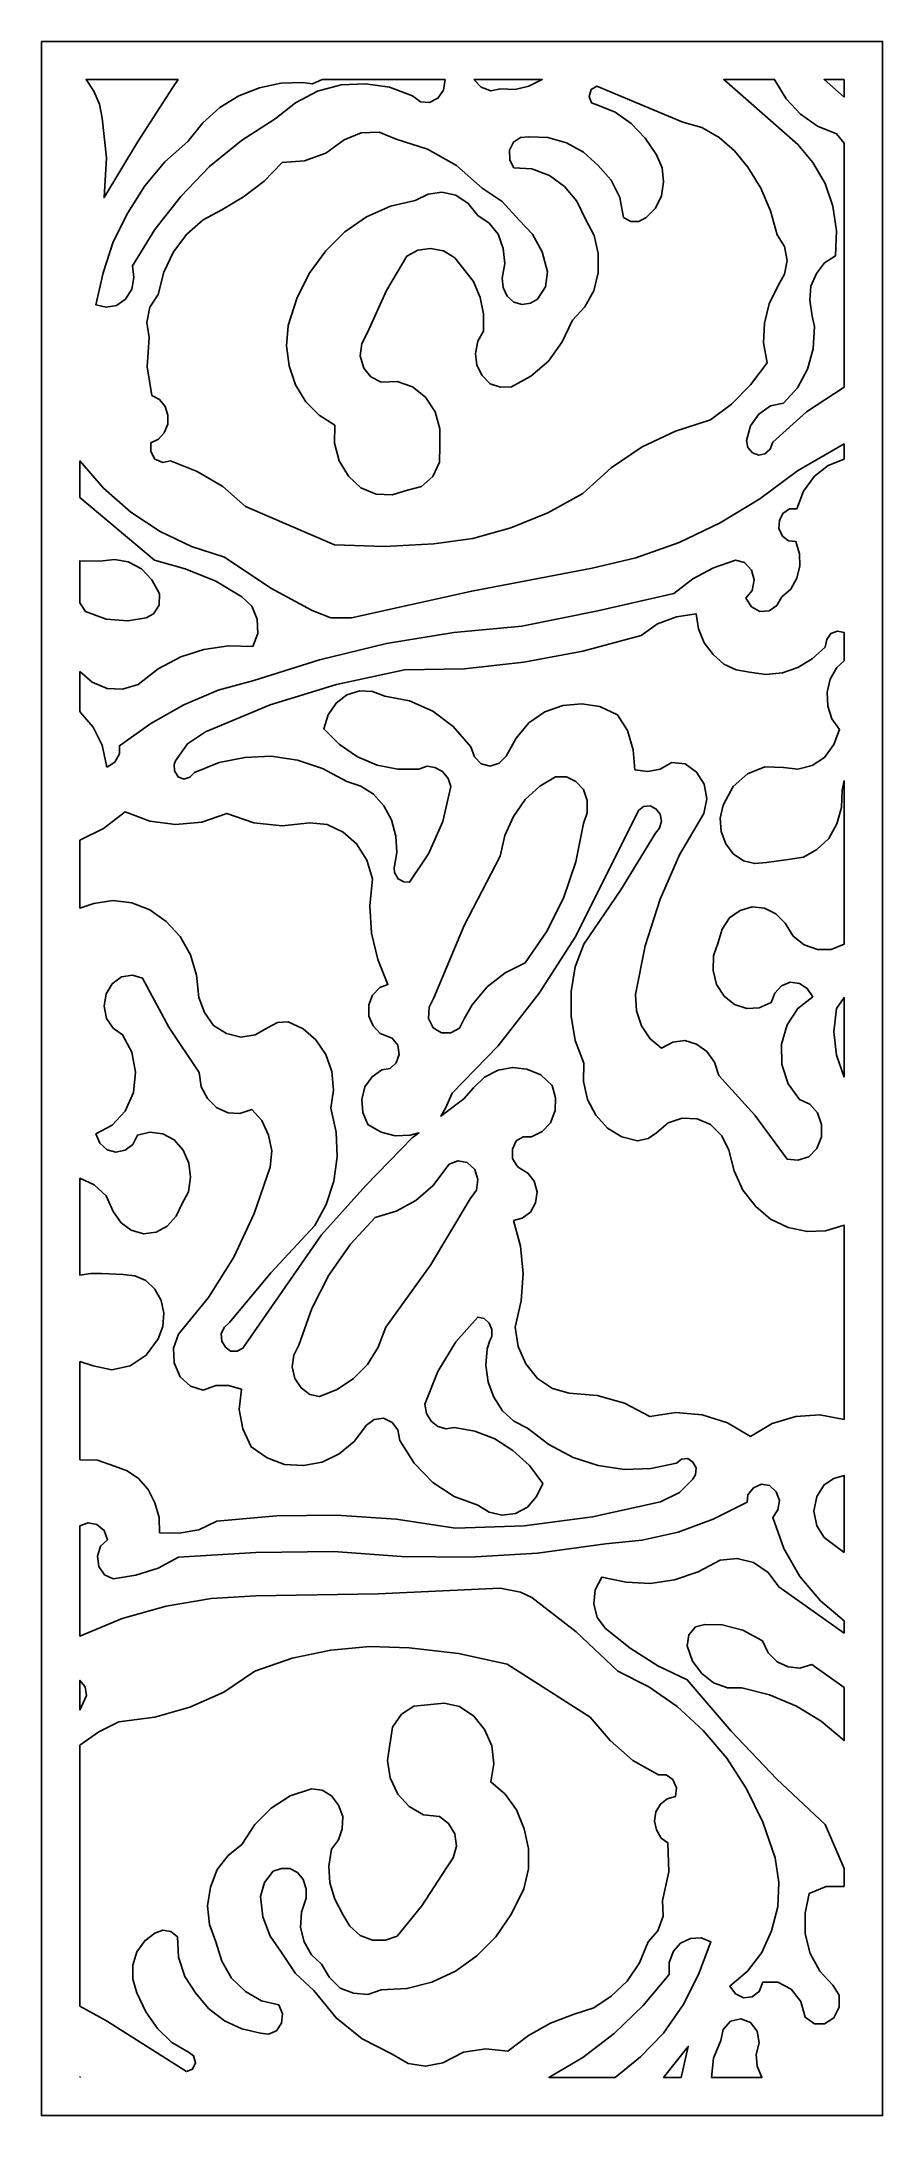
# Model space of a CAD drawing. Header units: centimetres. Extents: x -1.73 to 1.73, y -4.26 to 4.26.
import ezdxf

# ---------------------------------------------------------------- set-up
doc = ezdxf.new("R2010")
doc.units = ezdxf.units.CM
doc.header["$MEASUREMENT"] = 0
doc.layers.add('Layer 1', color=7, linetype='Continuous')

msp = doc.modelspace()

# ---------------------------------------------------------------- linework, layer by layer
at = {"layer": 'Layer 1', "color": 242}
for points, knots in [([(-1.72958, 4.26053), (-1.72958, 4.26053), (1.72958, 4.26053), (1.72958, 4.26053), (1.72958, 4.26053), (1.72958, 4.26053), (1.72958, -4.26054), (1.72958, -4.26054), (1.72958, -4.26054), (1.72958, -4.26054), (-1.72958, -4.26054), (-1.72958, -4.26054), (-1.72958, -4.26054), (-1.72958, -4.26054), (-1.72958, 4.26053), (-1.72958, 4.26053)], [0, 0, 0, 0, 0.2, 0.2, 0.2, 0.2, 0.4, 0.4, 0.4, 0.4, 0.6, 0.6, 0.6, 0.6, 1, 1, 1, 1]), ([(-1.16745, 4.10382), (-1.16745, 4.10382), (-1.54606, 4.10382), (-1.54606, 4.10382), (-1.54606, 4.10382), (-1.54606, 4.10382), (-1.51434, 4.05585), (-1.51434, 4.05585), (-1.51434, 4.05585), (-1.51434, 4.05585), (-1.49107, 4.00308), (-1.49107, 4.00308), (-1.49107, 4.00308), (-1.49107, 4.00308), (-1.4805, 3.94552), (-1.4805, 3.94552), (-1.4805, 3.94552), (-1.4805, 3.94552), (-1.46146, 3.78242), (-1.46146, 3.78242), (-1.46146, 3.78242), (-1.46146, 3.78242), (-1.47203, 3.61932), (-1.47203, 3.61932), (-1.47203, 3.61932), (-1.47203, 3.61932), (-1.33455, 3.84718), (-1.33455, 3.84718), (-1.33455, 3.84718), (-1.33455, 3.84718), (-1.19072, 4.07024), (-1.19072, 4.07024), (-1.19072, 4.07024), (-1.19072, 4.07024), (-1.16745, 4.10382), (-1.16745, 4.10382)], [0, 0, 0, 0, 0.1, 0.1, 0.1, 0.1, 0.2, 0.2, 0.2, 0.2, 0.3, 0.3, 0.3, 0.3, 0.4, 0.4, 0.4, 0.4, 0.5, 0.5, 0.5, 0.5, 0.6, 0.6, 0.6, 0.6, 0.7, 0.7, 0.7, 0.7, 0.8, 0.8, 0.8, 0.8, 1, 1, 1, 1]), ([(-0.06968, 4.10382), (-0.06968, 4.10382), (-0.57521, 4.10382), (-0.57521, 4.10382), (-0.57521, 4.10382), (-0.57521, 4.10382), (-0.61539, 4.08703), (-0.61539, 4.08703), (-0.61539, 4.08703), (-0.61539, 4.08703), (-0.65558, 4.09182), (-0.65558, 4.09182), (-0.65558, 4.09182), (-0.65558, 4.09182), (-0.74442, 4.08943), (-0.74442, 4.08943), (-0.74442, 4.08943), (-0.74442, 4.08943), (-0.83325, 4.07024), (-0.83325, 4.07024), (-0.83325, 4.07024), (-0.83325, 4.07024), (-0.91786, 4.03666), (-0.91786, 4.03666), (-0.91786, 4.03666), (-0.91786, 4.03666), (-0.99612, 3.98869), (-0.99612, 3.98869), (-0.99612, 3.98869), (-0.99612, 3.98869), (-1.06592, 3.92633), (-1.06592, 3.92633), (-1.06592, 3.92633), (-1.06592, 3.92633), (-1.12726, 3.84958), (-1.12726, 3.84958), (-1.12726, 3.84958), (-1.12726, 3.84958), (-1.22245, 3.76563), (-1.22245, 3.76563), (-1.22245, 3.76563), (-1.22245, 3.76563), (-1.30494, 3.66729), (-1.30494, 3.66729), (-1.30494, 3.66729), (-1.30494, 3.66729), (-1.37474, 3.55696), (-1.37474, 3.55696), (-1.37474, 3.55696), (-1.37474, 3.55696), (-1.43396, 3.43704), (-1.43396, 3.43704), (-1.43396, 3.43704), (-1.43396, 3.43704), (-1.47626, 3.30992), (-1.47626, 3.30992), (-1.47626, 3.30992), (-1.47626, 3.30992), (-1.50588, 3.178), (-1.50588, 3.178), (-1.50588, 3.178), (-1.50588, 3.178), (-1.46357, 3.1684), (-1.46357, 3.1684), (-1.46357, 3.1684), (-1.46357, 3.1684), (-1.42127, 3.1756), (-1.42127, 3.1756), (-1.42127, 3.1756), (-1.42127, 3.1756), (-1.3832, 3.20198), (-1.3832, 3.20198), (-1.3832, 3.20198), (-1.3832, 3.20198), (-1.35782, 3.24276), (-1.35782, 3.24276), (-1.35782, 3.24276), (-1.35782, 3.24276), (-1.34935, 3.29073), (-1.34935, 3.29073), (-1.34935, 3.29073), (-1.34935, 3.29073), (-1.3557, 3.3387), (-1.3557, 3.3387), (-1.3557, 3.3387), (-1.3557, 3.3387), (-1.26263, 3.4874), (-1.26263, 3.4874), (-1.26263, 3.4874), (-1.26263, 3.4874), (-1.15688, 3.62412), (-1.15688, 3.62412), (-1.15688, 3.62412), (-1.15688, 3.62412), (-1.03843, 3.74644), (-1.03843, 3.74644), (-1.03843, 3.74644), (-1.03843, 3.74644), (-0.90729, 3.85437), (-0.90729, 3.85437), (-0.90729, 3.85437), (-0.90729, 3.85437), (-0.76769, 3.94312), (-0.76769, 3.94312), (-0.76769, 3.94312), (-0.76769, 3.94312), (-0.68519, 4.00788), (-0.68519, 4.00788), (-0.68519, 4.00788), (-0.68519, 4.00788), (-0.59424, 4.05585), (-0.59424, 4.05585), (-0.59424, 4.05585), (-0.59424, 4.05585), (-0.49694, 4.08223), (-0.49694, 4.08223), (-0.49694, 4.08223), (-0.49694, 4.08223), (-0.39753, 4.08703), (-0.39753, 4.08703), (-0.39753, 4.08703), (-0.39753, 4.08703), (-0.29812, 4.07264), (-0.29812, 4.07264), (-0.29812, 4.07264), (-0.29812, 4.07264), (-0.20294, 4.03666), (-0.20294, 4.03666), (-0.20294, 4.03666), (-0.20294, 4.03666), (-0.17121, 4.01267), (-0.17121, 4.01267), (-0.17121, 4.01267), (-0.17121, 4.01267), (-0.13314, 4.01028), (-0.13314, 4.01028), (-0.13314, 4.01028), (-0.13314, 4.01028), (-0.09929, 4.02707), (-0.09929, 4.02707), (-0.09929, 4.02707), (-0.09929, 4.02707), (-0.07603, 4.06064), (-0.07603, 4.06064), (-0.07603, 4.06064), (-0.07603, 4.06064), (-0.06968, 4.10382), (-0.06968, 4.10382)], [0, 0, 0, 0, 0.0263158, 0.0263158, 0.0263158, 0.0263158, 0.0526316, 0.0526316, 0.0526316, 0.0526316, 0.0789474, 0.0789474, 0.0789474, 0.0789474, 0.1052632, 0.1052632, 0.1052632, 0.1052632, 0.1315789, 0.1315789, 0.1315789, 0.1315789, 0.1578947, 0.1578947, 0.1578947, 0.1578947, 0.1842105, 0.1842105, 0.1842105, 0.1842105, 0.2105263, 0.2105263, 0.2105263, 0.2105263, 0.2368421, 0.2368421, 0.2368421, 0.2368421, 0.2631579, 0.2631579, 0.2631579, 0.2631579, 0.2894737, 0.2894737, 0.2894737, 0.2894737, 0.3157895, 0.3157895, 0.3157895, 0.3157895, 0.3421053, 0.3421053, 0.3421053, 0.3421053, 0.3684211, 0.3684211, 0.3684211, 0.3684211, 0.3947368, 0.3947368, 0.3947368, 0.3947368, 0.4210526, 0.4210526, 0.4210526, 0.4210526, 0.4473684, 0.4473684, 0.4473684, 0.4473684, 0.4736842, 0.4736842, 0.4736842, 0.4736842, 0.5, 0.5, 0.5, 0.5, 0.5263158, 0.5263158, 0.5263158, 0.5263158, 0.5526316, 0.5526316, 0.5526316, 0.5526316, 0.5789474, 0.5789474, 0.5789474, 0.5789474, 0.6052632, 0.6052632, 0.6052632, 0.6052632, 0.6315789, 0.6315789, 0.6315789, 0.6315789, 0.6578947, 0.6578947, 0.6578947, 0.6578947, 0.6842105, 0.6842105, 0.6842105, 0.6842105, 0.7105263, 0.7105263, 0.7105263, 0.7105263, 0.7368421, 0.7368421, 0.7368421, 0.7368421, 0.7631579, 0.7631579, 0.7631579, 0.7631579, 0.7894737, 0.7894737, 0.7894737, 0.7894737, 0.8157895, 0.8157895, 0.8157895, 0.8157895, 0.8421053, 0.8421053, 0.8421053, 0.8421053, 0.8684211, 0.8684211, 0.8684211, 0.8684211, 0.8947368, 0.8947368, 0.8947368, 0.8947368, 0.9210526, 0.9210526, 0.9210526, 0.9210526, 0.9473684, 0.9473684, 0.9473684, 0.9473684, 1, 1, 1, 1]), ([(0.04877, 4.10382), (0.04877, 4.10382), (0.33008, 4.10382), (0.33008, 4.10382), (0.33008, 4.10382), (0.33008, 4.10382), (0.27509, 4.07743), (0.27509, 4.07743), (0.27509, 4.07743), (0.27509, 4.07743), (0.21798, 4.06304), (0.21798, 4.06304), (0.21798, 4.06304), (0.21798, 4.06304), (0.15876, 4.06544), (0.15876, 4.06544), (0.15876, 4.06544), (0.15876, 4.06544), (0.11857, 4.05825), (0.11857, 4.05825), (0.11857, 4.05825), (0.11857, 4.05825), (0.07838, 4.07264), (0.07838, 4.07264), (0.07838, 4.07264), (0.07838, 4.07264), (0.04877, 4.10382), (0.04877, 4.10382)], [0, 0, 0, 0, 0.125, 0.125, 0.125, 0.125, 0.25, 0.25, 0.25, 0.25, 0.375, 0.375, 0.375, 0.375, 0.5, 0.5, 0.5, 0.5, 0.625, 0.625, 0.625, 0.625, 0.75, 0.75, 0.75, 0.75, 1, 1, 1, 1]), ([(1.43949, 3.13243), (1.43949, 3.13243), (1.44901, 3.08925), (1.44901, 3.08925), (1.44901, 3.08925), (1.44901, 3.08925), (1.44477, 2.99811), (1.44477, 2.99811), (1.44477, 2.99811), (1.44477, 2.99811), (1.42151, 2.91416), (1.42151, 2.91416), (1.42151, 2.91416), (1.42151, 2.91416), (1.37921, 2.83741), (1.37921, 2.83741), (1.37921, 2.83741), (1.37921, 2.83741), (1.3221, 2.77505), (1.3221, 2.77505), (1.3221, 2.77505), (1.3221, 2.77505), (1.26922, 2.76306), (1.26922, 2.76306), (1.26922, 2.76306), (1.26922, 2.76306), (1.22057, 2.72948), (1.22057, 2.72948), (1.22057, 2.72948), (1.22057, 2.72948), (1.18672, 2.68151), (1.18672, 2.68151), (1.18672, 2.68151), (1.18672, 2.68151), (1.1698, 2.62155), (1.1698, 2.62155), (1.1698, 2.62155), (1.1698, 2.62155), (1.17615, 2.59277), (1.17615, 2.59277), (1.17615, 2.59277), (1.17615, 2.59277), (1.19519, 2.57118), (1.19519, 2.57118), (1.19519, 2.57118), (1.19519, 2.57118), (1.22057, 2.56158), (1.22057, 2.56158), (1.22057, 2.56158), (1.22057, 2.56158), (1.24595, 2.56638), (1.24595, 2.56638), (1.24595, 2.56638), (1.24595, 2.56638), (1.2671, 2.58557), (1.2671, 2.58557), (1.2671, 2.58557), (1.2671, 2.58557), (1.27768, 2.61435), (1.27768, 2.61435), (1.27768, 2.61435), (1.27768, 2.61435), (1.41728, 2.73907), (1.41728, 2.73907), (1.41728, 2.73907), (1.41728, 2.73907), (1.57168, 2.83981), (1.57168, 2.83981), (1.57168, 2.83981), (1.57168, 2.83981), (1.57168, 3.84238), (1.57168, 3.84238), (1.57168, 3.84238), (1.57168, 3.84238), (1.53996, 3.88076), (1.53996, 3.88076), (1.53996, 3.88076), (1.53996, 3.88076), (1.4617, 3.91194), (1.4617, 3.91194), (1.4617, 3.91194), (1.4617, 3.91194), (1.3919, 3.96231), (1.3919, 3.96231), (1.3919, 3.96231), (1.3919, 3.96231), (1.33267, 4.02467), (1.33267, 4.02467), (1.33267, 4.02467), (1.33267, 4.02467), (1.28614, 4.10142), (1.28614, 4.10142), (1.28614, 4.10142), (1.28614, 4.10142), (1.28614, 4.10382), (1.28614, 4.10382), (1.28614, 4.10382), (1.28614, 4.10382), (1.07674, 4.10382), (1.07674, 4.10382), (1.07674, 4.10382), (1.07674, 4.10382), (1.38132, 3.83758), (1.38132, 3.83758), (1.38132, 3.83758), (1.38132, 3.83758), (1.44266, 3.76323), (1.44266, 3.76323), (1.44266, 3.76323), (1.44266, 3.76323), (1.49342, 3.67689), (1.49342, 3.67689), (1.49342, 3.67689), (1.49342, 3.67689), (1.52515, 3.58334), (1.52515, 3.58334), (1.52515, 3.58334), (1.52515, 3.58334), (1.53996, 3.48261), (1.53996, 3.48261), (1.53996, 3.48261), (1.53996, 3.48261), (1.53573, 3.37947), (1.53573, 3.37947), (1.53573, 3.37947), (1.53573, 3.37947), (1.49131, 3.35069), (1.49131, 3.35069), (1.49131, 3.35069), (1.49131, 3.35069), (1.45747, 3.30752), (1.45747, 3.30752), (1.45747, 3.30752), (1.45747, 3.30752), (1.4342, 3.25475), (1.4342, 3.25475), (1.4342, 3.25475), (1.4342, 3.25475), (1.42997, 3.19719), (1.42997, 3.19719), (1.42997, 3.19719), (1.42997, 3.19719), (1.43949, 3.13243), (1.43949, 3.13243)], [0, 0, 0, 0, 0.027027, 0.027027, 0.027027, 0.027027, 0.0540541, 0.0540541, 0.0540541, 0.0540541, 0.0810811, 0.0810811, 0.0810811, 0.0810811, 0.1081081, 0.1081081, 0.1081081, 0.1081081, 0.1351351, 0.1351351, 0.1351351, 0.1351351, 0.1621622, 0.1621622, 0.1621622, 0.1621622, 0.1891892, 0.1891892, 0.1891892, 0.1891892, 0.2162162, 0.2162162, 0.2162162, 0.2162162, 0.2432432, 0.2432432, 0.2432432, 0.2432432, 0.2702703, 0.2702703, 0.2702703, 0.2702703, 0.2972973, 0.2972973, 0.2972973, 0.2972973, 0.3243243, 0.3243243, 0.3243243, 0.3243243, 0.3513514, 0.3513514, 0.3513514, 0.3513514, 0.3783784, 0.3783784, 0.3783784, 0.3783784, 0.4054054, 0.4054054, 0.4054054, 0.4054054, 0.4324324, 0.4324324, 0.4324324, 0.4324324, 0.4594595, 0.4594595, 0.4594595, 0.4594595, 0.4864865, 0.4864865, 0.4864865, 0.4864865, 0.5135135, 0.5135135, 0.5135135, 0.5135135, 0.5405405, 0.5405405, 0.5405405, 0.5405405, 0.5675676, 0.5675676, 0.5675676, 0.5675676, 0.5945946, 0.5945946, 0.5945946, 0.5945946, 0.6216216, 0.6216216, 0.6216216, 0.6216216, 0.6486486, 0.6486486, 0.6486486, 0.6486486, 0.6756757, 0.6756757, 0.6756757, 0.6756757, 0.7027027, 0.7027027, 0.7027027, 0.7027027, 0.7297297, 0.7297297, 0.7297297, 0.7297297, 0.7567568, 0.7567568, 0.7567568, 0.7567568, 0.7837838, 0.7837838, 0.7837838, 0.7837838, 0.8108108, 0.8108108, 0.8108108, 0.8108108, 0.8378378, 0.8378378, 0.8378378, 0.8378378, 0.8648649, 0.8648649, 0.8648649, 0.8648649, 0.8918919, 0.8918919, 0.8918919, 0.8918919, 0.9189189, 0.9189189, 0.9189189, 0.9189189, 0.9459459, 0.9459459, 0.9459459, 0.9459459, 1, 1, 1, 1]), ([(1.57145, 4.10382), (1.57145, 4.10382), (1.57168, 4.03186), (1.57168, 4.03186), (1.57168, 4.03186), (1.57168, 4.03186), (1.48919, 4.10382), (1.48919, 4.10382), (1.48919, 4.10382), (1.48919, 4.10382), (1.57145, 4.10382), (1.57145, 4.10382)], [0, 0, 0, 0, 0.25, 0.25, 0.25, 0.25, 0.5, 0.5, 0.5, 0.5, 1, 1, 1, 1]), ([(-0.09083, 2.59756), (-0.09083, 2.59756), (-0.09083, 2.66952), (-0.09083, 2.66952), (-0.09083, 2.66952), (-0.09083, 2.66952), (-0.10987, 2.73907), (-0.10987, 2.73907), (-0.10987, 2.73907), (-0.10987, 2.73907), (-0.15006, 2.79904), (-0.15006, 2.79904), (-0.15006, 2.79904), (-0.15006, 2.79904), (-0.20294, 2.84221), (-0.20294, 2.84221), (-0.20294, 2.84221), (-0.20294, 2.84221), (-0.26639, 2.8638), (-0.26639, 2.8638), (-0.26639, 2.8638), (-0.26639, 2.8638), (-0.33196, 2.8614), (-0.33196, 2.8614), (-0.33196, 2.8614), (-0.33196, 2.8614), (-0.37427, 2.88298), (-0.37427, 2.88298), (-0.37427, 2.88298), (-0.37427, 2.88298), (-0.40388, 2.91896), (-0.40388, 2.91896), (-0.40388, 2.91896), (-0.40388, 2.91896), (-0.41868, 2.96933), (-0.41868, 2.96933), (-0.41868, 2.96933), (-0.41868, 2.96933), (-0.41234, 3.0197), (-0.41234, 3.0197), (-0.41234, 3.0197), (-0.41234, 3.0197), (-0.38907, 3.06527), (-0.38907, 3.06527), (-0.38907, 3.06527), (-0.38907, 3.06527), (-0.31081, 3.23796), (-0.31081, 3.23796), (-0.31081, 3.23796), (-0.31081, 3.23796), (-0.22746, 3.37869), (-0.22746, 3.37869), (-0.22746, 3.37869), (-0.22746, 3.37869), (-0.18179, 3.40346), (-0.18179, 3.40346), (-0.18179, 3.40346), (-0.18179, 3.40346), (-0.12891, 3.41065), (-0.12891, 3.41065), (-0.12891, 3.41065), (-0.12891, 3.41065), (-0.07603, 3.40106), (-0.07603, 3.40106), (-0.07603, 3.40106), (-0.07603, 3.40106), (-0.02949, 3.37228), (-0.02949, 3.37228), (-0.02949, 3.37228), (-0.02949, 3.37228), (0.00646, 3.3267), (0.00646, 3.3267), (0.00646, 3.3267), (0.00646, 3.3267), (0.04665, 3.27394), (0.04665, 3.27394), (0.04665, 3.27394), (0.04665, 3.27394), (0.07415, 3.20918), (0.07415, 3.20918), (0.07415, 3.20918), (0.07415, 3.20918), (0.08896, 3.14202), (0.08896, 3.14202), (0.08896, 3.14202), (0.08896, 3.14202), (0.08896, 3.07007), (0.08896, 3.07007), (0.08896, 3.07007), (0.08896, 3.07007), (0.06569, 3.02929), (0.06569, 3.02929), (0.06569, 3.02929), (0.06569, 3.02929), (0.05511, 2.97892), (0.05511, 2.97892), (0.05511, 2.97892), (0.05511, 2.97892), (0.06146, 2.93095), (0.06146, 2.93095), (0.06146, 2.93095), (0.06146, 2.93095), (0.08261, 2.88778), (0.08261, 2.88778), (0.08261, 2.88778), (0.08261, 2.88778), (0.11645, 2.8542), (0.11645, 2.8542), (0.11645, 2.8542), (0.11645, 2.8542), (0.15876, 2.83981), (0.15876, 2.83981), (0.15876, 2.83981), (0.15876, 2.83981), (0.20317, 2.84221), (0.20317, 2.84221), (0.20317, 2.84221), (0.20317, 2.84221), (0.28355, 2.88538), (0.28355, 2.88538), (0.28355, 2.88538), (0.28355, 2.88538), (0.35547, 2.94774), (0.35547, 2.94774), (0.35547, 2.94774), (0.35547, 2.94774), (0.41258, 3.02689), (0.41258, 3.02689), (0.41258, 3.02689), (0.41258, 3.02689), (0.45488, 3.11564), (0.45488, 3.11564), (0.45488, 3.11564), (0.45488, 3.11564), (0.50564, 3.1708), (0.50564, 3.1708), (0.50564, 3.1708), (0.50564, 3.1708), (0.5416, 3.23556), (0.5416, 3.23556), (0.5416, 3.23556), (0.5416, 3.23556), (0.56064, 3.30992), (0.56064, 3.30992), (0.56064, 3.30992), (0.56064, 3.30992), (0.56064, 3.38907), (0.56064, 3.38907), (0.56064, 3.38907), (0.56064, 3.38907), (0.54372, 3.46342), (0.54372, 3.46342), (0.54372, 3.46342), (0.54372, 3.46342), (0.50776, 3.53058), (0.50776, 3.53058), (0.50776, 3.53058), (0.50776, 3.53058), (0.4718, 3.60493), (0.4718, 3.60493), (0.4718, 3.60493), (0.4718, 3.60493), (0.42104, 3.66489), (0.42104, 3.66489), (0.42104, 3.66489), (0.42104, 3.66489), (0.3597, 3.71046), (0.3597, 3.71046), (0.3597, 3.71046), (0.3597, 3.71046), (0.28778, 3.73685), (0.28778, 3.73685), (0.28778, 3.73685), (0.28778, 3.73685), (0.21375, 3.74164), (0.21375, 3.74164), (0.21375, 3.74164), (0.21375, 3.74164), (0.19683, 3.77282), (0.19683, 3.77282), (0.19683, 3.77282), (0.19683, 3.77282), (0.19471, 3.8136), (0.19471, 3.8136), (0.19471, 3.8136), (0.19471, 3.8136), (0.21164, 3.84718), (0.21164, 3.84718), (0.21164, 3.84718), (0.21164, 3.84718), (0.24125, 3.86637), (0.24125, 3.86637), (0.24125, 3.86637), (0.24125, 3.86637), (0.27509, 3.86876), (0.27509, 3.86876), (0.27509, 3.86876), (0.27509, 3.86876), (0.35335, 3.86637), (0.35335, 3.86637), (0.35335, 3.86637), (0.35335, 3.86637), (0.4295, 3.84478), (0.4295, 3.84478), (0.4295, 3.84478), (0.4295, 3.84478), (0.4993, 3.8064), (0.4993, 3.8064), (0.4993, 3.8064), (0.4993, 3.8064), (0.56064, 3.75124), (0.56064, 3.75124), (0.56064, 3.75124), (0.56064, 3.75124), (0.61352, 3.69128), (0.61352, 3.69128), (0.61352, 3.69128), (0.61352, 3.69128), (0.64947, 3.61932), (0.64947, 3.61932), (0.64947, 3.61932), (0.64947, 3.61932), (0.66428, 3.53777), (0.66428, 3.53777), (0.66428, 3.53777), (0.66428, 3.53777), (0.69389, 3.52098), (0.69389, 3.52098), (0.69389, 3.52098), (0.69389, 3.52098), (0.72773, 3.52098), (0.72773, 3.52098), (0.72773, 3.52098), (0.72773, 3.52098), (0.75735, 3.53777), (0.75735, 3.53777), (0.75735, 3.53777), (0.75735, 3.53777), (0.79542, 3.57615), (0.79542, 3.57615), (0.79542, 3.57615), (0.79542, 3.57615), (0.8208, 3.62652), (0.8208, 3.62652), (0.8208, 3.62652), (0.8208, 3.62652), (0.82926, 3.68408), (0.82926, 3.68408), (0.82926, 3.68408), (0.82926, 3.68408), (0.82292, 3.74164), (0.82292, 3.74164), (0.82292, 3.74164), (0.82292, 3.74164), (0.79965, 3.79441), (0.79965, 3.79441), (0.79965, 3.79441), (0.79965, 3.79441), (0.75312, 3.86397), (0.75312, 3.86397), (0.75312, 3.86397), (0.75312, 3.86397), (0.69601, 3.92393), (0.69601, 3.92393), (0.69601, 3.92393), (0.69601, 3.92393), (0.63044, 3.9695), (0.63044, 3.9695), (0.63044, 3.9695), (0.63044, 3.9695), (0.55852, 3.99828), (0.55852, 3.99828), (0.55852, 3.99828), (0.55852, 3.99828), (0.53314, 4.00788), (0.53314, 4.00788), (0.53314, 4.00788), (0.53314, 4.00788), (0.52256, 4.03426), (0.52256, 4.03426), (0.52256, 4.03426), (0.52256, 4.03426), (0.53102, 4.06304), (0.53102, 4.06304), (0.53102, 4.06304), (0.53102, 4.06304), (0.55429, 4.07743), (0.55429, 4.07743), (0.55429, 4.07743), (0.55429, 4.07743), (0.90752, 3.92873), (0.90752, 3.92873), (0.90752, 3.92873), (0.90752, 3.92873), (0.98578, 3.90714), (0.98578, 3.90714), (0.98578, 3.90714), (0.98578, 3.90714), (1.0577, 3.86637), (1.0577, 3.86637), (1.0577, 3.86637), (1.0577, 3.86637), (1.12116, 3.8112), (1.12116, 3.8112), (1.12116, 3.8112), (1.12116, 3.8112), (1.17615, 3.74404), (1.17615, 3.74404), (1.17615, 3.74404), (1.17615, 3.74404), (1.22903, 3.6577), (1.22903, 3.6577), (1.22903, 3.6577), (1.22903, 3.6577), (1.26922, 3.56416), (1.26922, 3.56416), (1.26922, 3.56416), (1.26922, 3.56416), (1.29671, 3.46582), (1.29671, 3.46582), (1.29671, 3.46582), (1.29671, 3.46582), (1.32633, 3.41785), (1.32633, 3.41785), (1.32633, 3.41785), (1.32633, 3.41785), (1.3369, 3.36028), (1.3369, 3.36028), (1.3369, 3.36028), (1.3369, 3.36028), (1.32633, 3.30512), (1.32633, 3.30512), (1.32633, 3.30512), (1.32633, 3.30512), (1.29883, 3.25475), (1.29883, 3.25475), (1.29883, 3.25475), (1.29883, 3.25475), (1.26287, 3.1828), (1.26287, 3.1828), (1.26287, 3.1828), (1.26287, 3.1828), (1.24383, 3.10364), (1.24383, 3.10364), (1.24383, 3.10364), (1.24383, 3.10364), (1.2396, 3.0221), (1.2396, 3.0221), (1.2396, 3.0221), (1.2396, 3.0221), (1.25441, 2.94055), (1.25441, 2.94055), (1.25441, 2.94055), (1.25441, 2.94055), (1.18672, 2.8494), (1.18672, 2.8494), (1.18672, 2.8494), (1.18672, 2.8494), (1.10846, 2.77025), (1.10846, 2.77025), (1.10846, 2.77025), (1.10846, 2.77025), (1.02174, 2.70549), (1.02174, 2.70549), (1.02174, 2.70549), (1.02174, 2.70549), (0.87791, 2.65992), (0.87791, 2.65992), (0.87791, 2.65992), (0.87791, 2.65992), (0.74043, 2.59516), (0.74043, 2.59516), (0.74043, 2.59516), (0.74043, 2.59516), (0.61352, 2.50882), (0.61352, 2.50882), (0.61352, 2.50882), (0.61352, 2.50882), (0.49718, 2.40328), (0.49718, 2.40328), (0.49718, 2.40328), (0.49718, 2.40328), (0.35335, 2.32413), (0.35335, 2.32413), (0.35335, 2.32413), (0.35335, 2.32413), (0.20106, 2.26177), (0.20106, 2.26177), (0.20106, 2.26177), (0.20106, 2.26177), (0.04454, 2.2186), (0.04454, 2.2186), (0.04454, 2.2186), (0.04454, 2.2186), (-0.11622, 2.19701), (-0.11622, 2.19701), (-0.11622, 2.19701), (-0.11622, 2.19701), (-0.31927, 2.18502), (-0.31927, 2.18502), (-0.31927, 2.18502), (-0.31927, 2.18502), (-0.52444, 2.19222), (-0.52444, 2.19222), (-0.52444, 2.19222), (-0.52444, 2.19222), (-0.89036, 2.35052), (-0.89036, 2.35052), (-0.89036, 2.35052), (-0.89036, 2.35052), (-0.98343, 2.43207), (-0.98343, 2.43207), (-0.98343, 2.43207), (-0.98343, 2.43207), (-1.08919, 2.49443), (-1.08919, 2.49443), (-1.08919, 2.49443), (-1.08919, 2.49443), (-1.19918, 2.5376), (-1.19918, 2.5376), (-1.19918, 2.5376), (-1.19918, 2.5376), (-1.23091, 2.5304), (-1.23091, 2.5304), (-1.23091, 2.5304), (-1.23091, 2.5304), (-1.26263, 2.5448), (-1.26263, 2.5448), (-1.26263, 2.5448), (-1.26263, 2.5448), (-1.27955, 2.57598), (-1.27955, 2.57598), (-1.27955, 2.57598), (-1.27955, 2.57598), (-1.27955, 2.61195), (-1.27955, 2.61195), (-1.27955, 2.61195), (-1.27955, 2.61195), (-1.24783, 2.62634), (-1.24783, 2.62634), (-1.24783, 2.62634), (-1.24783, 2.62634), (-1.22456, 2.65273), (-1.22456, 2.65273), (-1.22456, 2.65273), (-1.22456, 2.65273), (-1.20975, 2.68871), (-1.20975, 2.68871), (-1.20975, 2.68871), (-1.20975, 2.68871), (-1.20975, 2.72468), (-1.20975, 2.72468), (-1.20975, 2.72468), (-1.20975, 2.72468), (-1.22033, 2.76066), (-1.22033, 2.76066), (-1.22033, 2.76066), (-1.22033, 2.76066), (-1.2436, 2.78944), (-1.2436, 2.78944), (-1.2436, 2.78944), (-1.2436, 2.78944), (-1.27532, 2.80623), (-1.27532, 2.80623), (-1.27532, 2.80623), (-1.27532, 2.80623), (-1.29436, 2.92376), (-1.29436, 2.92376), (-1.29436, 2.92376), (-1.29436, 2.92376), (-1.2859, 3.04368), (-1.2859, 3.04368), (-1.2859, 3.04368), (-1.2859, 3.04368), (-1.29648, 3.10604), (-1.29648, 3.10604), (-1.29648, 3.10604), (-1.29648, 3.10604), (-1.28379, 3.1684), (-1.28379, 3.1684), (-1.28379, 3.1684), (-1.28379, 3.1684), (-1.24994, 3.22117), (-1.24994, 3.22117), (-1.24994, 3.22117), (-1.24994, 3.22117), (-1.22668, 3.31231), (-1.22668, 3.31231), (-1.22668, 3.31231), (-1.22668, 3.31231), (-1.18649, 3.39626), (-1.18649, 3.39626), (-1.18649, 3.39626), (-1.18649, 3.39626), (-1.13149, 3.46822), (-1.13149, 3.46822), (-1.13149, 3.46822), (-1.13149, 3.46822), (-1.06381, 3.52818), (-1.06381, 3.52818), (-1.06381, 3.52818), (-1.06381, 3.52818), (-0.98766, 3.56895), (-0.98766, 3.56895), (-0.98766, 3.56895), (-0.98766, 3.56895), (-0.89883, 3.62172), (-0.89883, 3.62172), (-0.89883, 3.62172), (-0.89883, 3.62172), (-0.81422, 3.68648), (-0.81422, 3.68648), (-0.81422, 3.68648), (-0.81422, 3.68648), (-0.74019, 3.76323), (-0.74019, 3.76323), (-0.74019, 3.76323), (-0.74019, 3.76323), (-0.64712, 3.77043), (-0.64712, 3.77043), (-0.64712, 3.77043), (-0.64712, 3.77043), (-0.5604, 3.80161), (-0.5604, 3.80161), (-0.5604, 3.80161), (-0.5604, 3.80161), (-0.48425, 3.85677), (-0.48425, 3.85677), (-0.48425, 3.85677), (-0.48425, 3.85677), (-0.41445, 3.88555), (-0.41445, 3.88555), (-0.41445, 3.88555), (-0.41445, 3.88555), (-0.34042, 3.88795), (-0.34042, 3.88795), (-0.34042, 3.88795), (-0.34042, 3.88795), (-0.27062, 3.85917), (-0.27062, 3.85917), (-0.27062, 3.85917), (-0.27062, 3.85917), (-0.1416, 3.8184), (-0.1416, 3.8184), (-0.1416, 3.8184), (-0.1416, 3.8184), (-0.02315, 3.75124), (-0.02315, 3.75124), (-0.02315, 3.75124), (-0.02315, 3.75124), (0.08261, 3.6577), (0.08261, 3.6577), (0.08261, 3.6577), (0.08261, 3.6577), (0.1651, 3.60253), (0.1651, 3.60253), (0.1651, 3.60253), (0.1651, 3.60253), (0.2349, 3.52578), (0.2349, 3.52578), (0.2349, 3.52578), (0.2349, 3.52578), (0.2899, 3.46822), (0.2899, 3.46822), (0.2899, 3.46822), (0.2899, 3.46822), (0.33008, 3.39626), (0.33008, 3.39626), (0.33008, 3.39626), (0.33008, 3.39626), (0.35124, 3.31471), (0.35124, 3.31471), (0.35124, 3.31471), (0.35124, 3.31471), (0.34278, 3.25235), (0.34278, 3.25235), (0.34278, 3.25235), (0.34278, 3.25235), (0.31105, 3.20198), (0.31105, 3.20198), (0.31105, 3.20198), (0.31105, 3.20198), (0.28144, 3.18519), (0.28144, 3.18519), (0.28144, 3.18519), (0.28144, 3.18519), (0.24759, 3.1804), (0.24759, 3.1804), (0.24759, 3.1804), (0.24759, 3.1804), (0.21375, 3.18999), (0.21375, 3.18999), (0.21375, 3.18999), (0.21375, 3.18999), (0.18625, 3.21398), (0.18625, 3.21398), (0.18625, 3.21398), (0.18625, 3.21398), (0.16933, 3.24995), (0.16933, 3.24995), (0.16933, 3.24995), (0.16933, 3.24995), (0.1651, 3.28833), (0.1651, 3.28833), (0.1651, 3.28833), (0.1651, 3.28833), (0.17568, 3.34829), (0.17568, 3.34829), (0.17568, 3.34829), (0.17568, 3.34829), (0.16933, 3.41065), (0.16933, 3.41065), (0.16933, 3.41065), (0.16933, 3.41065), (0.14818, 3.46822), (0.14818, 3.46822), (0.14818, 3.46822), (0.14818, 3.46822), (0.11222, 3.51379), (0.11222, 3.51379), (0.11222, 3.51379), (0.11222, 3.51379), (0.06569, 3.54497), (0.06569, 3.54497), (0.06569, 3.54497), (0.06569, 3.54497), (0.0255, 3.59534), (0.0255, 3.59534), (0.0255, 3.59534), (0.0255, 3.59534), (-0.02526, 3.62892), (-0.02526, 3.62892), (-0.02526, 3.62892), (-0.02526, 3.62892), (-0.08237, 3.64091), (-0.08237, 3.64091), (-0.08237, 3.64091), (-0.08237, 3.64091), (-0.13948, 3.63371), (-0.13948, 3.63371), (-0.13948, 3.63371), (-0.13948, 3.63371), (-0.19236, 3.60733), (-0.19236, 3.60733), (-0.19236, 3.60733), (-0.19236, 3.60733), (-0.29389, 3.58334), (-0.29389, 3.58334), (-0.29389, 3.58334), (-0.29389, 3.58334), (-0.3933, 3.54017), (-0.3933, 3.54017), (-0.3933, 3.54017), (-0.3933, 3.54017), (-0.48214, 3.47781), (-0.48214, 3.47781), (-0.48214, 3.47781), (-0.48214, 3.47781), (-0.5604, 3.40106), (-0.5604, 3.40106), (-0.5604, 3.40106), (-0.5604, 3.40106), (-0.62808, 3.30752), (-0.62808, 3.30752), (-0.62808, 3.30752), (-0.62808, 3.30752), (-0.67885, 3.20438), (-0.67885, 3.20438), (-0.67885, 3.20438), (-0.67885, 3.20438), (-0.71481, 3.09405), (-0.71481, 3.09405), (-0.71481, 3.09405), (-0.71481, 3.09405), (-0.72115, 3.0101), (-0.72115, 3.0101), (-0.72115, 3.0101), (-0.72115, 3.0101), (-0.71058, 2.92855), (-0.71058, 2.92855), (-0.71058, 2.92855), (-0.71058, 2.92855), (-0.68519, 2.8494), (-0.68519, 2.8494), (-0.68519, 2.8494), (-0.68519, 2.8494), (-0.64289, 2.77985), (-0.64289, 2.77985), (-0.64289, 2.77985), (-0.64289, 2.77985), (-0.5879, 2.72468), (-0.5879, 2.72468), (-0.5879, 2.72468), (-0.5879, 2.72468), (-0.52233, 2.68391), (-0.52233, 2.68391), (-0.52233, 2.68391), (-0.52233, 2.68391), (-0.52444, 2.60955), (-0.52444, 2.60955), (-0.52444, 2.60955), (-0.52444, 2.60955), (-0.50541, 2.5376), (-0.50541, 2.5376), (-0.50541, 2.5376), (-0.50541, 2.5376), (-0.46733, 2.47524), (-0.46733, 2.47524), (-0.46733, 2.47524), (-0.46733, 2.47524), (-0.41657, 2.42727), (-0.41657, 2.42727), (-0.41657, 2.42727), (-0.41657, 2.42727), (-0.35311, 2.40089), (-0.35311, 2.40089), (-0.35311, 2.40089), (-0.35311, 2.40089), (-0.28754, 2.39849), (-0.28754, 2.39849), (-0.28754, 2.39849), (-0.28754, 2.39849), (-0.22409, 2.41768), (-0.22409, 2.41768), (-0.22409, 2.41768), (-0.22409, 2.41768), (-0.16698, 2.43207), (-0.16698, 2.43207), (-0.16698, 2.43207), (-0.16698, 2.43207), (-0.12045, 2.47284), (-0.12045, 2.47284), (-0.12045, 2.47284), (-0.12045, 2.47284), (-0.09295, 2.5328), (-0.09295, 2.5328), (-0.09295, 2.5328), (-0.09295, 2.5328), (-0.09083, 2.59756), (-0.09083, 2.59756)], [0, 0, 0, 0, 0.0053763, 0.0053763, 0.0053763, 0.0053763, 0.0107527, 0.0107527, 0.0107527, 0.0107527, 0.016129, 0.016129, 0.016129, 0.016129, 0.0215054, 0.0215054, 0.0215054, 0.0215054, 0.0268817, 0.0268817, 0.0268817, 0.0268817, 0.0322581, 0.0322581, 0.0322581, 0.0322581, 0.0376344, 0.0376344, 0.0376344, 0.0376344, 0.0430108, 0.0430108, 0.0430108, 0.0430108, 0.0483871, 0.0483871, 0.0483871, 0.0483871, 0.0537634, 0.0537634, 0.0537634, 0.0537634, 0.0591398, 0.0591398, 0.0591398, 0.0591398, 0.0645161, 0.0645161, 0.0645161, 0.0645161, 0.0698925, 0.0698925, 0.0698925, 0.0698925, 0.0752688, 0.0752688, 0.0752688, 0.0752688, 0.0806452, 0.0806452, 0.0806452, 0.0806452, 0.0860215, 0.0860215, 0.0860215, 0.0860215, 0.0913978, 0.0913978, 0.0913978, 0.0913978, 0.0967742, 0.0967742, 0.0967742, 0.0967742, 0.1021505, 0.1021505, 0.1021505, 0.1021505, 0.1075269, 0.1075269, 0.1075269, 0.1075269, 0.1129032, 0.1129032, 0.1129032, 0.1129032, 0.1182796, 0.1182796, 0.1182796, 0.1182796, 0.1236559, 0.1236559, 0.1236559, 0.1236559, 0.1290323, 0.1290323, 0.1290323, 0.1290323, 0.1344086, 0.1344086, 0.1344086, 0.1344086, 0.1397849, 0.1397849, 0.1397849, 0.1397849, 0.1451613, 0.1451613, 0.1451613, 0.1451613, 0.1505376, 0.1505376, 0.1505376, 0.1505376, 0.155914, 0.155914, 0.155914, 0.155914, 0.1612903, 0.1612903, 0.1612903, 0.1612903, 0.1666667, 0.1666667, 0.1666667, 0.1666667, 0.172043, 0.172043, 0.172043, 0.172043, 0.1774194, 0.1774194, 0.1774194, 0.1774194, 0.1827957, 0.1827957, 0.1827957, 0.1827957, 0.188172, 0.188172, 0.188172, 0.188172, 0.1935484, 0.1935484, 0.1935484, 0.1935484, 0.1989247, 0.1989247, 0.1989247, 0.1989247, 0.2043011, 0.2043011, 0.2043011, 0.2043011, 0.2096774, 0.2096774, 0.2096774, 0.2096774, 0.2150538, 0.2150538, 0.2150538, 0.2150538, 0.2204301, 0.2204301, 0.2204301, 0.2204301, 0.2258065, 0.2258065, 0.2258065, 0.2258065, 0.2311828, 0.2311828, 0.2311828, 0.2311828, 0.2365591, 0.2365591, 0.2365591, 0.2365591, 0.2419355, 0.2419355, 0.2419355, 0.2419355, 0.2473118, 0.2473118, 0.2473118, 0.2473118, 0.2526882, 0.2526882, 0.2526882, 0.2526882, 0.2580645, 0.2580645, 0.2580645, 0.2580645, 0.2634409, 0.2634409, 0.2634409, 0.2634409, 0.2688172, 0.2688172, 0.2688172, 0.2688172, 0.2741935, 0.2741935, 0.2741935, 0.2741935, 0.2795699, 0.2795699, 0.2795699, 0.2795699, 0.2849462, 0.2849462, 0.2849462, 0.2849462, 0.2903226, 0.2903226, 0.2903226, 0.2903226, 0.2956989, 0.2956989, 0.2956989, 0.2956989, 0.3010753, 0.3010753, 0.3010753, 0.3010753, 0.3064516, 0.3064516, 0.3064516, 0.3064516, 0.311828, 0.311828, 0.311828, 0.311828, 0.3172043, 0.3172043, 0.3172043, 0.3172043, 0.3225806, 0.3225806, 0.3225806, 0.3225806, 0.327957, 0.327957, 0.327957, 0.327957, 0.3333333, 0.3333333, 0.3333333, 0.3333333, 0.3387097, 0.3387097, 0.3387097, 0.3387097, 0.344086, 0.344086, 0.344086, 0.344086, 0.3494624, 0.3494624, 0.3494624, 0.3494624, 0.3548387, 0.3548387, 0.3548387, 0.3548387, 0.3602151, 0.3602151, 0.3602151, 0.3602151, 0.3655914, 0.3655914, 0.3655914, 0.3655914, 0.3709677, 0.3709677, 0.3709677, 0.3709677, 0.3763441, 0.3763441, 0.3763441, 0.3763441, 0.3817204, 0.3817204, 0.3817204, 0.3817204, 0.3870968, 0.3870968, 0.3870968, 0.3870968, 0.3924731, 0.3924731, 0.3924731, 0.3924731, 0.3978495, 0.3978495, 0.3978495, 0.3978495, 0.4032258, 0.4032258, 0.4032258, 0.4032258, 0.4086022, 0.4086022, 0.4086022, 0.4086022, 0.4139785, 0.4139785, 0.4139785, 0.4139785, 0.4193548, 0.4193548, 0.4193548, 0.4193548, 0.4247312, 0.4247312, 0.4247312, 0.4247312, 0.4301075, 0.4301075, 0.4301075, 0.4301075, 0.4354839, 0.4354839, 0.4354839, 0.4354839, 0.4408602, 0.4408602, 0.4408602, 0.4408602, 0.4462366, 0.4462366, 0.4462366, 0.4462366, 0.4516129, 0.4516129, 0.4516129, 0.4516129, 0.4569892, 0.4569892, 0.4569892, 0.4569892, 0.4623656, 0.4623656, 0.4623656, 0.4623656, 0.4677419, 0.4677419, 0.4677419, 0.4677419, 0.4731183, 0.4731183, 0.4731183, 0.4731183, 0.4784946, 0.4784946, 0.4784946, 0.4784946, 0.483871, 0.483871, 0.483871, 0.483871, 0.4892473, 0.4892473, 0.4892473, 0.4892473, 0.4946237, 0.4946237, 0.4946237, 0.4946237, 0.5, 0.5, 0.5, 0.5, 0.5053763, 0.5053763, 0.5053763, 0.5053763, 0.5107527, 0.5107527, 0.5107527, 0.5107527, 0.516129, 0.516129, 0.516129, 0.516129, 0.5215054, 0.5215054, 0.5215054, 0.5215054, 0.5268817, 0.5268817, 0.5268817, 0.5268817, 0.5322581, 0.5322581, 0.5322581, 0.5322581, 0.5376344, 0.5376344, 0.5376344, 0.5376344, 0.5430108, 0.5430108, 0.5430108, 0.5430108, 0.5483871, 0.5483871, 0.5483871, 0.5483871, 0.5537634, 0.5537634, 0.5537634, 0.5537634, 0.5591398, 0.5591398, 0.5591398, 0.5591398, 0.5645161, 0.5645161, 0.5645161, 0.5645161, 0.5698925, 0.5698925, 0.5698925, 0.5698925, 0.5752688, 0.5752688, 0.5752688, 0.5752688, 0.5806452, 0.5806452, 0.5806452, 0.5806452, 0.5860215, 0.5860215, 0.5860215, 0.5860215, 0.5913978, 0.5913978, 0.5913978, 0.5913978, 0.5967742, 0.5967742, 0.5967742, 0.5967742, 0.6021505, 0.6021505, 0.6021505, 0.6021505, 0.6075269, 0.6075269, 0.6075269, 0.6075269, 0.6129032, 0.6129032, 0.6129032, 0.6129032, 0.6182796, 0.6182796, 0.6182796, 0.6182796, 0.6236559, 0.6236559, 0.6236559, 0.6236559, 0.6290323, 0.6290323, 0.6290323, 0.6290323, 0.6344086, 0.6344086, 0.6344086, 0.6344086, 0.6397849, 0.6397849, 0.6397849, 0.6397849, 0.6451613, 0.6451613, 0.6451613, 0.6451613, 0.6505376, 0.6505376, 0.6505376, 0.6505376, 0.655914, 0.655914, 0.655914, 0.655914, 0.6612903, 0.6612903, 0.6612903, 0.6612903, 0.6666667, 0.6666667, 0.6666667, 0.6666667, 0.672043, 0.672043, 0.672043, 0.672043, 0.6774194, 0.6774194, 0.6774194, 0.6774194, 0.6827957, 0.6827957, 0.6827957, 0.6827957, 0.688172, 0.688172, 0.688172, 0.688172, 0.6935484, 0.6935484, 0.6935484, 0.6935484, 0.6989247, 0.6989247, 0.6989247, 0.6989247, 0.7043011, 0.7043011, 0.7043011, 0.7043011, 0.7096774, 0.7096774, 0.7096774, 0.7096774, 0.7150538, 0.7150538, 0.7150538, 0.7150538, 0.7204301, 0.7204301, 0.7204301, 0.7204301, 0.7258065, 0.7258065, 0.7258065, 0.7258065, 0.7311828, 0.7311828, 0.7311828, 0.7311828, 0.7365591, 0.7365591, 0.7365591, 0.7365591, 0.7419355, 0.7419355, 0.7419355, 0.7419355, 0.7473118, 0.7473118, 0.7473118, 0.7473118, 0.7526882, 0.7526882, 0.7526882, 0.7526882, 0.7580645, 0.7580645, 0.7580645, 0.7580645, 0.7634409, 0.7634409, 0.7634409, 0.7634409, 0.7688172, 0.7688172, 0.7688172, 0.7688172, 0.7741935, 0.7741935, 0.7741935, 0.7741935, 0.7795699, 0.7795699, 0.7795699, 0.7795699, 0.7849462, 0.7849462, 0.7849462, 0.7849462, 0.7903226, 0.7903226, 0.7903226, 0.7903226, 0.7956989, 0.7956989, 0.7956989, 0.7956989, 0.8010753, 0.8010753, 0.8010753, 0.8010753, 0.8064516, 0.8064516, 0.8064516, 0.8064516, 0.811828, 0.811828, 0.811828, 0.811828, 0.8172043, 0.8172043, 0.8172043, 0.8172043, 0.8225806, 0.8225806, 0.8225806, 0.8225806, 0.827957, 0.827957, 0.827957, 0.827957, 0.8333333, 0.8333333, 0.8333333, 0.8333333, 0.8387097, 0.8387097, 0.8387097, 0.8387097, 0.844086, 0.844086, 0.844086, 0.844086, 0.8494624, 0.8494624, 0.8494624, 0.8494624, 0.8548387, 0.8548387, 0.8548387, 0.8548387, 0.8602151, 0.8602151, 0.8602151, 0.8602151, 0.8655914, 0.8655914, 0.8655914, 0.8655914, 0.8709677, 0.8709677, 0.8709677, 0.8709677, 0.8763441, 0.8763441, 0.8763441, 0.8763441, 0.8817204, 0.8817204, 0.8817204, 0.8817204, 0.8870968, 0.8870968, 0.8870968, 0.8870968, 0.8924731, 0.8924731, 0.8924731, 0.8924731, 0.8978495, 0.8978495, 0.8978495, 0.8978495, 0.9032258, 0.9032258, 0.9032258, 0.9032258, 0.9086022, 0.9086022, 0.9086022, 0.9086022, 0.9139785, 0.9139785, 0.9139785, 0.9139785, 0.9193548, 0.9193548, 0.9193548, 0.9193548, 0.9247312, 0.9247312, 0.9247312, 0.9247312, 0.9301075, 0.9301075, 0.9301075, 0.9301075, 0.9354839, 0.9354839, 0.9354839, 0.9354839, 0.9408602, 0.9408602, 0.9408602, 0.9408602, 0.9462366, 0.9462366, 0.9462366, 0.9462366, 0.9516129, 0.9516129, 0.9516129, 0.9516129, 0.9569892, 0.9569892, 0.9569892, 0.9569892, 0.9623656, 0.9623656, 0.9623656, 0.9623656, 0.9677419, 0.9677419, 0.9677419, 0.9677419, 0.9731183, 0.9731183, 0.9731183, 0.9731183, 0.9784946, 0.9784946, 0.9784946, 0.9784946, 0.983871, 0.983871, 0.983871, 0.983871, 0.9892473, 0.9892473, 0.9892473, 0.9892473, 1, 1, 1, 1]), ([(-1.57145, 1.50865), (-1.57145, 1.50865), (-1.56863, 1.50305), (-1.56863, 1.50305), (-1.56863, 1.50305), (-1.56863, 1.50305), (-1.51645, 1.44389), (-1.51645, 1.44389), (-1.51645, 1.44389), (-1.51645, 1.44389), (-1.4805, 1.36953), (-1.4805, 1.36953), (-1.4805, 1.36953), (-1.4805, 1.36953), (-1.46146, 1.28559), (-1.46146, 1.28559), (-1.46146, 1.28559), (-1.46146, 1.28559), (-1.46157, 1.2811), (-1.46157, 1.2811), (-1.46157, 1.2811), (-1.46157, 1.2811), (-1.45723, 1.28079), (-1.45723, 1.28079), (-1.45723, 1.28079), (-1.45723, 1.28079), (-1.42762, 1.29998), (-1.42762, 1.29998), (-1.42762, 1.29998), (-1.42762, 1.29998), (-1.40858, 1.33356), (-1.40858, 1.33356), (-1.40858, 1.33356), (-1.40858, 1.33356), (-1.40858, 1.36713), (-1.40858, 1.36713), (-1.40858, 1.36713), (-1.40858, 1.36713), (-1.27955, 1.45828), (-1.27955, 1.45828), (-1.27955, 1.45828), (-1.27955, 1.45828), (-1.14418, 1.53503), (-1.14418, 1.53503), (-1.14418, 1.53503), (-1.14418, 1.53503), (-1.00247, 1.59499), (-1.00247, 1.59499), (-1.00247, 1.59499), (-1.00247, 1.59499), (-0.85652, 1.63577), (-0.85652, 1.63577), (-0.85652, 1.63577), (-0.85652, 1.63577), (-0.58578, 1.71971), (-0.58578, 1.71971), (-0.58578, 1.71971), (-0.58578, 1.71971), (-0.31081, 1.78687), (-0.31081, 1.78687), (-0.31081, 1.78687), (-0.31081, 1.78687), (-0.03372, 1.83244), (-0.03372, 1.83244), (-0.03372, 1.83244), (-0.03372, 1.83244), (0.24548, 1.85883), (0.24548, 1.85883), (0.24548, 1.85883), (0.24548, 1.85883), (0.55852, 1.92119), (0.55852, 1.92119), (0.55852, 1.92119), (0.55852, 1.92119), (0.87157, 1.99314), (0.87157, 1.99314), (0.87157, 1.99314), (0.87157, 1.99314), (0.94983, 2.0531), (0.94983, 2.0531), (0.94983, 2.0531), (0.94983, 2.0531), (1.03443, 2.09868), (1.03443, 2.09868), (1.03443, 2.09868), (1.03443, 2.09868), (1.12539, 2.12986), (1.12539, 2.12986), (1.12539, 2.12986), (1.12539, 2.12986), (1.16134, 2.12026), (1.16134, 2.12026), (1.16134, 2.12026), (1.16134, 2.12026), (1.19096, 2.08908), (1.19096, 2.08908), (1.19096, 2.08908), (1.19096, 2.08908), (1.20153, 2.04831), (1.20153, 2.04831), (1.20153, 2.04831), (1.20153, 2.04831), (1.19307, 2.00513), (1.19307, 2.00513), (1.19307, 2.00513), (1.19307, 2.00513), (1.16769, 1.97395), (1.16769, 1.97395), (1.16769, 1.97395), (1.16769, 1.97395), (1.19096, 1.93798), (1.19096, 1.93798), (1.19096, 1.93798), (1.19096, 1.93798), (1.2248, 1.91879), (1.2248, 1.91879), (1.2248, 1.91879), (1.2248, 1.91879), (1.26287, 1.92119), (1.26287, 1.92119), (1.26287, 1.92119), (1.26287, 1.92119), (1.2946, 1.94277), (1.2946, 1.94277), (1.2946, 1.94277), (1.2946, 1.94277), (1.31575, 1.97875), (1.31575, 1.97875), (1.31575, 1.97875), (1.31575, 1.97875), (1.35171, 2.00993), (1.35171, 2.00993), (1.35171, 2.00993), (1.35171, 2.00993), (1.37709, 2.0555), (1.37709, 2.0555), (1.37709, 2.0555), (1.37709, 2.0555), (1.38978, 2.10587), (1.38978, 2.10587), (1.38978, 2.10587), (1.38978, 2.10587), (1.38767, 2.15624), (1.38767, 2.15624), (1.38767, 2.15624), (1.38767, 2.15624), (1.37286, 2.20661), (1.37286, 2.20661), (1.37286, 2.20661), (1.37286, 2.20661), (1.34325, 2.20901), (1.34325, 2.20901), (1.34325, 2.20901), (1.34325, 2.20901), (1.31787, 2.22819), (1.31787, 2.22819), (1.31787, 2.22819), (1.31787, 2.22819), (1.30306, 2.25937), (1.30306, 2.25937), (1.30306, 2.25937), (1.30306, 2.25937), (1.30517, 2.29295), (1.30517, 2.29295), (1.30517, 2.29295), (1.30517, 2.29295), (1.31998, 2.32174), (1.31998, 2.32174), (1.31998, 2.32174), (1.31998, 2.32174), (1.34748, 2.34092), (1.34748, 2.34092), (1.34748, 2.34092), (1.34748, 2.34092), (1.37709, 2.34092), (1.37709, 2.34092), (1.37709, 2.34092), (1.37709, 2.34092), (1.40459, 2.41288), (1.40459, 2.41288), (1.40459, 2.41288), (1.40459, 2.41288), (1.44901, 2.47524), (1.44901, 2.47524), (1.44901, 2.47524), (1.44901, 2.47524), (1.50611, 2.51841), (1.50611, 2.51841), (1.50611, 2.51841), (1.50611, 2.51841), (1.57168, 2.5448), (1.57168, 2.5448), (1.57168, 2.5448), (1.57168, 2.5448), (1.57168, 2.60716), (1.57168, 2.60716), (1.57168, 2.60716), (1.57168, 2.60716), (1.37921, 2.49683), (1.37921, 2.49683), (1.37921, 2.49683), (1.37921, 2.49683), (1.2248, 2.3817), (1.2248, 2.3817), (1.2248, 2.3817), (1.2248, 2.3817), (1.06193, 2.28336), (1.06193, 2.28336), (1.06193, 2.28336), (1.06193, 2.28336), (0.89272, 2.20181), (0.89272, 2.20181), (0.89272, 2.20181), (0.89272, 2.20181), (0.71504, 2.13945), (0.71504, 2.13945), (0.71504, 2.13945), (0.71504, 2.13945), (0.53525, 2.09628), (0.53525, 2.09628), (0.53525, 2.09628), (0.53525, 2.09628), (0.04031, 2.00274), (0.04031, 2.00274), (0.04031, 2.00274), (0.04031, 2.00274), (-0.45464, 1.89241), (-0.45464, 1.89241), (-0.45464, 1.89241), (-0.45464, 1.89241), (-0.53925, 1.89241), (-0.53925, 1.89241), (-0.53925, 1.89241), (-0.53925, 1.89241), (-0.61682, 1.9225), (-0.61682, 1.9225), (-0.61682, 1.9225), (-0.61682, 1.9225), (-0.78672, 2.01473), (-0.78672, 2.01473), (-0.78672, 2.01473), (-0.78672, 2.01473), (-0.97709, 2.14185), (-0.97709, 2.14185), (-0.97709, 2.14185), (-0.97709, 2.14185), (-1.11246, 2.18502), (-1.11246, 2.18502), (-1.11246, 2.18502), (-1.11246, 2.18502), (-1.24148, 2.24738), (-1.24148, 2.24738), (-1.24148, 2.24738), (-1.24148, 2.24738), (-1.36205, 2.32653), (-1.36205, 2.32653), (-1.36205, 2.32653), (-1.36205, 2.32653), (-1.47415, 2.42487), (-1.47415, 2.42487), (-1.47415, 2.42487), (-1.47415, 2.42487), (-1.57145, 2.5376), (-1.57145, 2.5376), (-1.57145, 2.5376), (-1.57145, 2.5376), (-1.57145, 2.38649), (-1.57145, 2.38649), (-1.57145, 2.38649), (-1.57145, 2.38649), (-1.26475, 2.12986), (-1.26475, 2.12986), (-1.26475, 2.12986), (-1.26475, 2.12986), (-1.13784, 2.09388), (-1.13784, 2.09388), (-1.13784, 2.09388), (-1.13784, 2.09388), (-1.01304, 2.04351), (-1.01304, 2.04351), (-1.01304, 2.04351), (-1.01304, 2.04351), (-0.9059, 1.97945), (-0.9059, 1.97945), (-0.9059, 1.97945), (-0.9059, 1.97945), (-0.86498, 1.94037), (-0.86498, 1.94037), (-0.86498, 1.94037), (-0.86498, 1.94037), (-0.84172, 1.88761), (-0.84172, 1.88761), (-0.84172, 1.88761), (-0.84172, 1.88761), (-0.8396, 1.82765), (-0.8396, 1.82765), (-0.8396, 1.82765), (-0.8396, 1.82765), (-0.86075, 1.77488), (-0.86075, 1.77488), (-0.86075, 1.77488), (-0.86075, 1.77488), (-0.96016, 1.77728), (-0.96016, 1.77728), (-0.96016, 1.77728), (-0.96016, 1.77728), (-1.06169, 1.76289), (-1.06169, 1.76289), (-1.06169, 1.76289), (-1.06169, 1.76289), (-1.15688, 1.73171), (-1.15688, 1.73171), (-1.15688, 1.73171), (-1.15688, 1.73171), (-1.24994, 1.68374), (-1.24994, 1.68374), (-1.24994, 1.68374), (-1.24994, 1.68374), (-1.33243, 1.61898), (-1.33243, 1.61898), (-1.33243, 1.61898), (-1.33243, 1.61898), (-1.39589, 1.59979), (-1.39589, 1.59979), (-1.39589, 1.59979), (-1.39589, 1.59979), (-1.45934, 1.60219), (-1.45934, 1.60219), (-1.45934, 1.60219), (-1.45934, 1.60219), (-1.52068, 1.62857), (-1.52068, 1.62857), (-1.52068, 1.62857), (-1.52068, 1.62857), (-1.57145, 1.67174), (-1.57145, 1.67174), (-1.57145, 1.67174), (-1.57145, 1.67174), (-1.57145, 1.50865), (-1.57145, 1.50865)], [0, 0, 0, 0, 0.0116279, 0.0116279, 0.0116279, 0.0116279, 0.0232558, 0.0232558, 0.0232558, 0.0232558, 0.0348837, 0.0348837, 0.0348837, 0.0348837, 0.0465116, 0.0465116, 0.0465116, 0.0465116, 0.0581395, 0.0581395, 0.0581395, 0.0581395, 0.0697674, 0.0697674, 0.0697674, 0.0697674, 0.0813953, 0.0813953, 0.0813953, 0.0813953, 0.0930233, 0.0930233, 0.0930233, 0.0930233, 0.1046512, 0.1046512, 0.1046512, 0.1046512, 0.1162791, 0.1162791, 0.1162791, 0.1162791, 0.127907, 0.127907, 0.127907, 0.127907, 0.1395349, 0.1395349, 0.1395349, 0.1395349, 0.1511628, 0.1511628, 0.1511628, 0.1511628, 0.1627907, 0.1627907, 0.1627907, 0.1627907, 0.1744186, 0.1744186, 0.1744186, 0.1744186, 0.1860465, 0.1860465, 0.1860465, 0.1860465, 0.1976744, 0.1976744, 0.1976744, 0.1976744, 0.2093023, 0.2093023, 0.2093023, 0.2093023, 0.2209302, 0.2209302, 0.2209302, 0.2209302, 0.2325581, 0.2325581, 0.2325581, 0.2325581, 0.244186, 0.244186, 0.244186, 0.244186, 0.255814, 0.255814, 0.255814, 0.255814, 0.2674419, 0.2674419, 0.2674419, 0.2674419, 0.2790698, 0.2790698, 0.2790698, 0.2790698, 0.2906977, 0.2906977, 0.2906977, 0.2906977, 0.3023256, 0.3023256, 0.3023256, 0.3023256, 0.3139535, 0.3139535, 0.3139535, 0.3139535, 0.3255814, 0.3255814, 0.3255814, 0.3255814, 0.3372093, 0.3372093, 0.3372093, 0.3372093, 0.3488372, 0.3488372, 0.3488372, 0.3488372, 0.3604651, 0.3604651, 0.3604651, 0.3604651, 0.372093, 0.372093, 0.372093, 0.372093, 0.3837209, 0.3837209, 0.3837209, 0.3837209, 0.3953488, 0.3953488, 0.3953488, 0.3953488, 0.4069767, 0.4069767, 0.4069767, 0.4069767, 0.4186047, 0.4186047, 0.4186047, 0.4186047, 0.4302326, 0.4302326, 0.4302326, 0.4302326, 0.4418605, 0.4418605, 0.4418605, 0.4418605, 0.4534884, 0.4534884, 0.4534884, 0.4534884, 0.4651163, 0.4651163, 0.4651163, 0.4651163, 0.4767442, 0.4767442, 0.4767442, 0.4767442, 0.4883721, 0.4883721, 0.4883721, 0.4883721, 0.5, 0.5, 0.5, 0.5, 0.5116279, 0.5116279, 0.5116279, 0.5116279, 0.5232558, 0.5232558, 0.5232558, 0.5232558, 0.5348837, 0.5348837, 0.5348837, 0.5348837, 0.5465116, 0.5465116, 0.5465116, 0.5465116, 0.5581395, 0.5581395, 0.5581395, 0.5581395, 0.5697674, 0.5697674, 0.5697674, 0.5697674, 0.5813953, 0.5813953, 0.5813953, 0.5813953, 0.5930233, 0.5930233, 0.5930233, 0.5930233, 0.6046512, 0.6046512, 0.6046512, 0.6046512, 0.6162791, 0.6162791, 0.6162791, 0.6162791, 0.627907, 0.627907, 0.627907, 0.627907, 0.6395349, 0.6395349, 0.6395349, 0.6395349, 0.6511628, 0.6511628, 0.6511628, 0.6511628, 0.6627907, 0.6627907, 0.6627907, 0.6627907, 0.6744186, 0.6744186, 0.6744186, 0.6744186, 0.6860465, 0.6860465, 0.6860465, 0.6860465, 0.6976744, 0.6976744, 0.6976744, 0.6976744, 0.7093023, 0.7093023, 0.7093023, 0.7093023, 0.7209302, 0.7209302, 0.7209302, 0.7209302, 0.7325581, 0.7325581, 0.7325581, 0.7325581, 0.744186, 0.744186, 0.744186, 0.744186, 0.755814, 0.755814, 0.755814, 0.755814, 0.7674419, 0.7674419, 0.7674419, 0.7674419, 0.7790698, 0.7790698, 0.7790698, 0.7790698, 0.7906977, 0.7906977, 0.7906977, 0.7906977, 0.8023256, 0.8023256, 0.8023256, 0.8023256, 0.8139535, 0.8139535, 0.8139535, 0.8139535, 0.8255814, 0.8255814, 0.8255814, 0.8255814, 0.8372093, 0.8372093, 0.8372093, 0.8372093, 0.8488372, 0.8488372, 0.8488372, 0.8488372, 0.8604651, 0.8604651, 0.8604651, 0.8604651, 0.872093, 0.872093, 0.872093, 0.872093, 0.8837209, 0.8837209, 0.8837209, 0.8837209, 0.8953488, 0.8953488, 0.8953488, 0.8953488, 0.9069767, 0.9069767, 0.9069767, 0.9069767, 0.9186047, 0.9186047, 0.9186047, 0.9186047, 0.9302326, 0.9302326, 0.9302326, 0.9302326, 0.9418605, 0.9418605, 0.9418605, 0.9418605, 0.9534884, 0.9534884, 0.9534884, 0.9534884, 0.9651163, 0.9651163, 0.9651163, 0.9651163, 0.9767442, 0.9767442, 0.9767442, 0.9767442, 1, 1, 1, 1]), ([(-1.57145, 1.95477), (-1.57145, 1.95477), (-1.57145, 2.12746), (-1.57145, 2.12746), (-1.57145, 2.12746), (-1.57145, 2.12746), (-1.48896, 2.12506), (-1.48896, 2.12506), (-1.48896, 2.12506), (-1.48896, 2.12506), (-1.42973, 2.13225), (-1.42973, 2.13225), (-1.42973, 2.13225), (-1.42973, 2.13225), (-1.37262, 2.12266), (-1.37262, 2.12266), (-1.37262, 2.12266), (-1.37262, 2.12266), (-1.31763, 2.09388), (-1.31763, 2.09388), (-1.31763, 2.09388), (-1.31763, 2.09388), (-1.27532, 2.04831), (-1.27532, 2.04831), (-1.27532, 2.04831), (-1.27532, 2.04831), (-1.2436, 1.99074), (-1.2436, 1.99074), (-1.2436, 1.99074), (-1.2436, 1.99074), (-1.24571, 1.94517), (-1.24571, 1.94517), (-1.24571, 1.94517), (-1.24571, 1.94517), (-1.26898, 1.90919), (-1.26898, 1.90919), (-1.26898, 1.90919), (-1.26898, 1.90919), (-1.29953, 1.89289), (-1.29953, 1.89289), (-1.29953, 1.89289), (-1.29953, 1.89289), (-1.37474, 1.88041), (-1.37474, 1.88041), (-1.37474, 1.88041), (-1.37474, 1.88041), (-1.46357, 1.88761), (-1.46357, 1.88761), (-1.46357, 1.88761), (-1.46357, 1.88761), (-1.54818, 1.91879), (-1.54818, 1.91879), (-1.54818, 1.91879), (-1.54818, 1.91879), (-1.57145, 1.95477), (-1.57145, 1.95477)], [0, 0, 0, 0, 0.0666667, 0.0666667, 0.0666667, 0.0666667, 0.1333333, 0.1333333, 0.1333333, 0.1333333, 0.2, 0.2, 0.2, 0.2, 0.2666667, 0.2666667, 0.2666667, 0.2666667, 0.3333333, 0.3333333, 0.3333333, 0.3333333, 0.4, 0.4, 0.4, 0.4, 0.4666667, 0.4666667, 0.4666667, 0.4666667, 0.5333333, 0.5333333, 0.5333333, 0.5333333, 0.6, 0.6, 0.6, 0.6, 0.6666667, 0.6666667, 0.6666667, 0.6666667, 0.7333333, 0.7333333, 0.7333333, 0.7333333, 0.8, 0.8, 0.8, 0.8, 0.8666667, 0.8666667, 0.8666667, 0.8666667, 1, 1, 1, 1]), ([(1.57145, 1.2245), (1.57145, 1.2245), (1.57168, 0.55165), (1.57168, 0.55165), (1.57168, 0.55165), (1.57168, 0.55165), (1.51881, 0.53006), (1.51881, 0.53006), (1.51881, 0.53006), (1.51881, 0.53006), (1.4617, 0.53006), (1.4617, 0.53006), (1.4617, 0.53006), (1.4617, 0.53006), (1.4067, 0.54925), (1.4067, 0.54925), (1.4067, 0.54925), (1.4067, 0.54925), (1.36228, 0.58523), (1.36228, 0.58523), (1.36228, 0.58523), (1.36228, 0.58523), (1.32844, 0.63799), (1.32844, 0.63799), (1.32844, 0.63799), (1.32844, 0.63799), (1.29037, 0.67637), (1.29037, 0.67637), (1.29037, 0.67637), (1.29037, 0.67637), (1.24383, 0.70035), (1.24383, 0.70035), (1.24383, 0.70035), (1.24383, 0.70035), (1.19307, 0.70515), (1.19307, 0.70515), (1.19307, 0.70515), (1.19307, 0.70515), (1.14442, 0.69076), (1.14442, 0.69076), (1.14442, 0.69076), (1.14442, 0.69076), (1.1, 0.65958), (1.1, 0.65958), (1.1, 0.65958), (1.1, 0.65958), (1.07039, 0.61401), (1.07039, 0.61401), (1.07039, 0.61401), (1.07039, 0.61401), (1.05347, 0.55884), (1.05347, 0.55884), (1.05347, 0.55884), (1.05347, 0.55884), (1.03443, 0.50368), (1.03443, 0.50368), (1.03443, 0.50368), (1.03443, 0.50368), (1.03232, 0.44371), (1.03232, 0.44371), (1.03232, 0.44371), (1.03232, 0.44371), (1.04712, 0.38615), (1.04712, 0.38615), (1.04712, 0.38615), (1.04712, 0.38615), (1.07885, 0.33818), (1.07885, 0.33818), (1.07885, 0.33818), (1.07885, 0.33818), (1.12116, 0.3046), (1.12116, 0.3046), (1.12116, 0.3046), (1.12116, 0.3046), (1.17192, 0.28781), (1.17192, 0.28781), (1.17192, 0.28781), (1.17192, 0.28781), (1.22268, 0.29021), (1.22268, 0.29021), (1.22268, 0.29021), (1.22268, 0.29021), (1.27133, 0.3118), (1.27133, 0.3118), (1.27133, 0.3118), (1.27133, 0.3118), (1.28614, 0.35017), (1.28614, 0.35017), (1.28614, 0.35017), (1.28614, 0.35017), (1.31364, 0.38135), (1.31364, 0.38135), (1.31364, 0.38135), (1.31364, 0.38135), (1.34959, 0.39574), (1.34959, 0.39574), (1.34959, 0.39574), (1.34959, 0.39574), (1.38767, 0.39095), (1.38767, 0.39095), (1.38767, 0.39095), (1.38767, 0.39095), (1.41939, 0.36936), (1.41939, 0.36936), (1.41939, 0.36936), (1.41939, 0.36936), (1.44266, 0.33578), (1.44266, 0.33578), (1.44266, 0.33578), (1.44266, 0.33578), (1.38132, 0.28781), (1.38132, 0.28781), (1.38132, 0.28781), (1.38132, 0.28781), (1.3369, 0.22065), (1.3369, 0.22065), (1.3369, 0.22065), (1.3369, 0.22065), (1.31364, 0.1415), (1.31364, 0.1415), (1.31364, 0.1415), (1.31364, 0.1415), (1.31575, 0.05756), (1.31575, 0.05756), (1.31575, 0.05756), (1.31575, 0.05756), (1.34113, -0.02159), (1.34113, -0.02159), (1.34113, -0.02159), (1.34113, -0.02159), (1.38767, -0.08635), (1.38767, -0.08635), (1.38767, -0.08635), (1.38767, -0.08635), (1.42997, -0.10554), (1.42997, -0.10554), (1.42997, -0.10554), (1.42997, -0.10554), (1.4617, -0.14152), (1.4617, -0.14152), (1.4617, -0.14152), (1.4617, -0.14152), (1.47862, -0.18949), (1.47862, -0.18949), (1.47862, -0.18949), (1.47862, -0.18949), (1.47862, -0.23986), (1.47862, -0.23986), (1.47862, -0.23986), (1.47862, -0.23986), (1.45958, -0.28783), (1.45958, -0.28783), (1.45958, -0.28783), (1.45958, -0.28783), (1.42574, -0.32141), (1.42574, -0.32141), (1.42574, -0.32141), (1.42574, -0.32141), (1.38132, -0.3358), (1.38132, -0.3358), (1.38132, -0.3358), (1.38132, -0.3358), (1.3369, -0.331), (1.3369, -0.331), (1.3369, -0.331), (1.3369, -0.331), (1.20365, -0.15111), (1.20365, -0.15111), (1.20365, -0.15111), (1.20365, -0.15111), (1.05559, 0.01199), (1.05559, 0.01199), (1.05559, 0.01199), (1.05559, 0.01199), (1.03866, 0.06715), (1.03866, 0.06715), (1.03866, 0.06715), (1.03866, 0.06715), (1.00694, 0.11032), (1.00694, 0.11032), (1.00694, 0.11032), (1.00694, 0.11032), (0.96463, 0.1415), (0.96463, 0.1415), (0.96463, 0.1415), (0.96463, 0.1415), (0.91598, 0.1559), (0.91598, 0.1559), (0.91598, 0.1559), (0.91598, 0.1559), (0.86734, 0.1487), (0.86734, 0.1487), (0.86734, 0.1487), (0.86734, 0.1487), (0.8208, 0.12471), (0.8208, 0.12471), (0.8208, 0.12471), (0.8208, 0.12471), (0.77427, 0.16309), (0.77427, 0.16309), (0.77427, 0.16309), (0.77427, 0.16309), (0.73831, 0.21586), (0.73831, 0.21586), (0.73831, 0.21586), (0.73831, 0.21586), (0.71716, 0.27822), (0.71716, 0.27822), (0.71716, 0.27822), (0.71716, 0.27822), (0.71293, 0.34538), (0.71293, 0.34538), (0.71293, 0.34538), (0.71293, 0.34538), (0.75312, 0.54445), (0.75312, 0.54445), (0.75312, 0.54445), (0.75312, 0.54445), (0.81446, 0.73633), (0.81446, 0.73633), (0.81446, 0.73633), (0.81446, 0.73633), (0.89483, 0.91862), (0.89483, 0.91862), (0.89483, 0.91862), (0.89483, 0.91862), (0.99425, 1.08891), (0.99425, 1.08891), (0.99425, 1.08891), (0.99425, 1.08891), (1.00694, 1.14887), (1.00694, 1.14887), (1.00694, 1.14887), (1.00694, 1.14887), (0.99636, 1.20883), (0.99636, 1.20883), (0.99636, 1.20883), (0.99636, 1.20883), (0.96463, 1.2592), (0.96463, 1.2592), (0.96463, 1.2592), (0.96463, 1.2592), (0.9181, 1.29278), (0.9181, 1.29278), (0.9181, 1.29278), (0.9181, 1.29278), (0.86311, 1.29758), (0.86311, 1.29758), (0.86311, 1.29758), (0.86311, 1.29758), (0.81446, 1.27119), (0.81446, 1.27119), (0.81446, 1.27119), (0.81446, 1.27119), (0.76369, 1.2616), (0.76369, 1.2616), (0.76369, 1.2616), (0.76369, 1.2616), (0.71081, 1.2688), (0.71081, 1.2688), (0.71081, 1.2688), (0.71081, 1.2688), (0.70447, 1.35035), (0.70447, 1.35035), (0.70447, 1.35035), (0.70447, 1.35035), (0.6812, 1.4295), (0.6812, 1.4295), (0.6812, 1.4295), (0.6812, 1.4295), (0.6389, 1.49425), (0.6389, 1.49425), (0.6389, 1.49425), (0.6389, 1.49425), (0.56698, 1.52783), (0.56698, 1.52783), (0.56698, 1.52783), (0.56698, 1.52783), (0.49084, 1.53983), (0.49084, 1.53983), (0.49084, 1.53983), (0.49084, 1.53983), (0.41469, 1.53263), (0.41469, 1.53263), (0.41469, 1.53263), (0.41469, 1.53263), (0.34066, 1.50625), (0.34066, 1.50625), (0.34066, 1.50625), (0.34066, 1.50625), (0.27509, 1.46068), (0.27509, 1.46068), (0.27509, 1.46068), (0.27509, 1.46068), (0.22221, 1.39832), (0.22221, 1.39832), (0.22221, 1.39832), (0.22221, 1.39832), (0.18202, 1.32396), (0.18202, 1.32396), (0.18202, 1.32396), (0.18202, 1.32396), (0.15241, 1.29518), (0.15241, 1.29518), (0.15241, 1.29518), (0.15241, 1.29518), (0.11645, 1.28319), (0.11645, 1.28319), (0.11645, 1.28319), (0.11645, 1.28319), (0.07838, 1.29278), (0.07838, 1.29278), (0.07838, 1.29278), (0.07838, 1.29278), (0.05088, 1.32156), (0.05088, 1.32156), (0.05088, 1.32156), (0.05088, 1.32156), (0.03608, 1.36234), (0.03608, 1.36234), (0.03608, 1.36234), (0.03608, 1.36234), (-0.03584, 1.44629), (-0.03584, 1.44629), (-0.03584, 1.44629), (-0.03584, 1.44629), (-0.12045, 1.50865), (-0.12045, 1.50865), (-0.12045, 1.50865), (-0.12045, 1.50865), (-0.21563, 1.55182), (-0.21563, 1.55182), (-0.21563, 1.55182), (-0.21563, 1.55182), (-0.31716, 1.57101), (-0.31716, 1.57101), (-0.31716, 1.57101), (-0.31716, 1.57101), (-0.36792, 1.59019), (-0.36792, 1.59019), (-0.36792, 1.59019), (-0.36792, 1.59019), (-0.4208, 1.59259), (-0.4208, 1.59259), (-0.4208, 1.59259), (-0.4208, 1.59259), (-0.47368, 1.5758), (-0.47368, 1.5758), (-0.47368, 1.5758), (-0.47368, 1.5758), (-0.5181, 1.54222), (-0.5181, 1.54222), (-0.5181, 1.54222), (-0.5181, 1.54222), (-0.54982, 1.49425), (-0.54982, 1.49425), (-0.54982, 1.49425), (-0.54982, 1.49425), (-0.56886, 1.43669), (-0.56886, 1.43669), (-0.56886, 1.43669), (-0.56886, 1.43669), (-0.50329, 1.37193), (-0.50329, 1.37193), (-0.50329, 1.37193), (-0.50329, 1.37193), (-0.42926, 1.32156), (-0.42926, 1.32156), (-0.42926, 1.32156), (-0.42926, 1.32156), (-0.34888, 1.28798), (-0.34888, 1.28798), (-0.34888, 1.28798), (-0.34888, 1.28798), (-0.26428, 1.27119), (-0.26428, 1.27119), (-0.26428, 1.27119), (-0.26428, 1.27119), (-0.17756, 1.27119), (-0.17756, 1.27119), (-0.17756, 1.27119), (-0.17756, 1.27119), (-0.14371, 1.28319), (-0.14371, 1.28319), (-0.14371, 1.28319), (-0.14371, 1.28319), (-0.11198, 1.27839), (-0.11198, 1.27839), (-0.11198, 1.27839), (-0.11198, 1.27839), (-0.08026, 1.2616), (-0.08026, 1.2616), (-0.08026, 1.2616), (-0.08026, 1.2616), (-0.05699, 1.23282), (-0.05699, 1.23282), (-0.05699, 1.23282), (-0.05699, 1.23282), (-0.04641, 1.19924), (-0.04641, 1.19924), (-0.04641, 1.19924), (-0.04641, 1.19924), (-0.07814, 1.05533), (-0.07814, 1.05533), (-0.07814, 1.05533), (-0.07814, 1.05533), (-0.13737, 0.92341), (-0.13737, 0.92341), (-0.13737, 0.92341), (-0.13737, 0.92341), (-0.2154, 0.80624), (-0.2154, 0.80624), (-0.2154, 0.80624), (-0.2154, 0.80624), (-0.23889, 0.80829), (-0.23889, 0.80829), (-0.23889, 0.80829), (-0.23889, 0.80829), (-0.26216, 0.82028), (-0.26216, 0.82028), (-0.26216, 0.82028), (-0.26216, 0.82028), (-0.27697, 0.84666), (-0.27697, 0.84666), (-0.27697, 0.84666), (-0.27697, 0.84666), (-0.27836, 0.86563), (-0.27836, 0.86563), (-0.27836, 0.86563), (-0.27836, 0.86563), (-0.26851, 0.92821), (-0.26851, 0.92821), (-0.26851, 0.92821), (-0.26851, 0.92821), (-0.27274, 0.99537), (-0.27274, 0.99537), (-0.27274, 0.99537), (-0.27274, 0.99537), (-0.28966, 1.06253), (-0.28966, 1.06253), (-0.28966, 1.06253), (-0.28966, 1.06253), (-0.32139, 1.12009), (-0.32139, 1.12009), (-0.32139, 1.12009), (-0.32139, 1.12009), (-0.36369, 1.16806), (-0.36369, 1.16806), (-0.36369, 1.16806), (-0.36369, 1.16806), (-0.41657, 1.20164), (-0.41657, 1.20164), (-0.41657, 1.20164), (-0.41657, 1.20164), (-0.47368, 1.22083), (-0.47368, 1.22083), (-0.47368, 1.22083), (-0.47368, 1.22083), (-0.57309, 1.27359), (-0.57309, 1.27359), (-0.57309, 1.27359), (-0.57309, 1.27359), (-0.67673, 1.30717), (-0.67673, 1.30717), (-0.67673, 1.30717), (-0.67673, 1.30717), (-0.78461, 1.32396), (-0.78461, 1.32396), (-0.78461, 1.32396), (-0.78461, 1.32396), (-0.89248, 1.31916), (-0.89248, 1.31916), (-0.89248, 1.31916), (-0.89248, 1.31916), (-0.99824, 1.29758), (-0.99824, 1.29758), (-0.99824, 1.29758), (-0.99824, 1.29758), (-1.09977, 1.2568), (-1.09977, 1.2568), (-1.09977, 1.2568), (-1.09977, 1.2568), (-1.1188, 1.23762), (-1.1188, 1.23762), (-1.1188, 1.23762), (-1.1188, 1.23762), (-1.14418, 1.23042), (-1.14418, 1.23042), (-1.14418, 1.23042), (-1.14418, 1.23042), (-1.16745, 1.24001), (-1.16745, 1.24001), (-1.16745, 1.24001), (-1.16745, 1.24001), (-1.18226, 1.264), (-1.18226, 1.264), (-1.18226, 1.264), (-1.18226, 1.264), (-1.18437, 1.29038), (-1.18437, 1.29038), (-1.18437, 1.29038), (-1.18437, 1.29038), (-1.17829, 1.30555), (-1.17829, 1.30555), (-1.17829, 1.30555), (-1.17829, 1.30555), (-1.12938, 1.37433), (-1.12938, 1.37433), (-1.12938, 1.37433), (-1.12938, 1.37433), (-1.05535, 1.4247), (-1.05535, 1.4247), (-1.05535, 1.4247), (-1.05535, 1.4247), (-0.78884, 1.53503), (-0.78884, 1.53503), (-0.78884, 1.53503), (-0.78884, 1.53503), (-0.51598, 1.61898), (-0.51598, 1.61898), (-0.51598, 1.61898), (-0.51598, 1.61898), (-0.23678, 1.67894), (-0.23678, 1.67894), (-0.23678, 1.67894), (-0.23678, 1.67894), (0.00858, 1.68374), (0.00858, 1.68374), (0.00858, 1.68374), (0.00858, 1.68374), (0.25394, 1.71012), (0.25394, 1.71012), (0.25394, 1.71012), (0.25394, 1.71012), (0.49718, 1.75569), (0.49718, 1.75569), (0.49718, 1.75569), (0.49718, 1.75569), (0.7362, 1.82045), (0.7362, 1.82045), (0.7362, 1.82045), (0.7362, 1.82045), (0.80388, 1.86842), (0.80388, 1.86842), (0.80388, 1.86842), (0.80388, 1.86842), (0.88214, 1.8972), (0.88214, 1.8972), (0.88214, 1.8972), (0.88214, 1.8972), (0.96252, 1.90919), (0.96252, 1.90919), (0.96252, 1.90919), (0.96252, 1.90919), (0.97309, 1.84683), (0.97309, 1.84683), (0.97309, 1.84683), (0.97309, 1.84683), (0.99636, 1.78927), (0.99636, 1.78927), (0.99636, 1.78927), (0.99636, 1.78927), (1.03232, 1.7413), (1.03232, 1.7413), (1.03232, 1.7413), (1.03232, 1.7413), (1.07674, 1.70292), (1.07674, 1.70292), (1.07674, 1.70292), (1.07674, 1.70292), (1.1275, 1.67894), (1.1275, 1.67894), (1.1275, 1.67894), (1.1275, 1.67894), (1.18249, 1.66935), (1.18249, 1.66935), (1.18249, 1.66935), (1.18249, 1.66935), (1.25018, 1.65975), (1.25018, 1.65975), (1.25018, 1.65975), (1.25018, 1.65975), (1.31787, 1.66695), (1.31787, 1.66695), (1.31787, 1.66695), (1.31787, 1.66695), (1.38132, 1.68853), (1.38132, 1.68853), (1.38132, 1.68853), (1.38132, 1.68853), (1.44054, 1.72451), (1.44054, 1.72451), (1.44054, 1.72451), (1.44054, 1.72451), (1.49342, 1.77248), (1.49342, 1.77248), (1.49342, 1.77248), (1.49342, 1.77248), (1.49977, 1.80366), (1.49977, 1.80366), (1.49977, 1.80366), (1.49977, 1.80366), (1.51669, 1.82765), (1.51669, 1.82765), (1.51669, 1.82765), (1.51669, 1.82765), (1.54419, 1.83724), (1.54419, 1.83724), (1.54419, 1.83724), (1.54419, 1.83724), (1.57168, 1.83244), (1.57168, 1.83244), (1.57168, 1.83244), (1.57168, 1.83244), (1.57168, 1.71652), (1.57168, 1.71652), (1.57168, 1.71652), (1.57168, 1.71652), (1.54207, 1.68853), (1.54207, 1.68853), (1.54207, 1.68853), (1.54207, 1.68853), (1.51458, 1.64056), (1.51458, 1.64056), (1.51458, 1.64056), (1.51458, 1.64056), (1.50188, 1.5878), (1.50188, 1.5878), (1.50188, 1.5878), (1.50188, 1.5878), (1.504, 1.53023), (1.504, 1.53023), (1.504, 1.53023), (1.504, 1.53023), (1.52092, 1.47747), (1.52092, 1.47747), (1.52092, 1.47747), (1.52092, 1.47747), (1.55265, 1.43429), (1.55265, 1.43429), (1.55265, 1.43429), (1.55265, 1.43429), (1.52938, 1.37193), (1.52938, 1.37193), (1.52938, 1.37193), (1.52938, 1.37193), (1.49131, 1.31916), (1.49131, 1.31916), (1.49131, 1.31916), (1.49131, 1.31916), (1.44054, 1.28559), (1.44054, 1.28559), (1.44054, 1.28559), (1.44054, 1.28559), (1.38132, 1.27119), (1.38132, 1.27119), (1.38132, 1.27119), (1.38132, 1.27119), (1.3221, 1.27839), (1.3221, 1.27839), (1.3221, 1.27839), (1.3221, 1.27839), (1.24595, 1.28079), (1.24595, 1.28079), (1.24595, 1.28079), (1.24595, 1.28079), (1.17403, 1.25201), (1.17403, 1.25201), (1.17403, 1.25201), (1.17403, 1.25201), (1.11481, 1.19924), (1.11481, 1.19924), (1.11481, 1.19924), (1.11481, 1.19924), (1.07462, 1.12249), (1.07462, 1.12249), (1.07462, 1.12249), (1.07462, 1.12249), (1.06193, 1.06972), (1.06193, 1.06972), (1.06193, 1.06972), (1.06193, 1.06972), (1.06616, 1.01456), (1.06616, 1.01456), (1.06616, 1.01456), (1.06616, 1.01456), (1.0852, 0.96419), (1.0852, 0.96419), (1.0852, 0.96419), (1.0852, 0.96419), (1.11481, 0.92341), (1.11481, 0.92341), (1.11481, 0.92341), (1.11481, 0.92341), (1.15711, 0.89463), (1.15711, 0.89463), (1.15711, 0.89463), (1.15711, 0.89463), (1.20365, 0.88264), (1.20365, 0.88264), (1.20365, 0.88264), (1.20365, 0.88264), (1.2523, 0.88744), (1.2523, 0.88744), (1.2523, 0.88744), (1.2523, 0.88744), (1.34113, 0.89943), (1.34113, 0.89943), (1.34113, 0.89943), (1.34113, 0.89943), (1.40459, 0.90902), (1.40459, 0.90902), (1.40459, 0.90902), (1.40459, 0.90902), (1.45958, 0.9402), (1.45958, 0.9402), (1.45958, 0.9402), (1.45958, 0.9402), (1.50823, 0.98577), (1.50823, 0.98577), (1.50823, 0.98577), (1.50823, 0.98577), (1.54207, 1.04574), (1.54207, 1.04574), (1.54207, 1.04574), (1.54207, 1.04574), (1.56111, 1.11289), (1.56111, 1.11289), (1.56111, 1.11289), (1.56111, 1.11289), (1.56322, 1.18485), (1.56322, 1.18485), (1.56322, 1.18485), (1.56322, 1.18485), (1.57145, 1.2245), (1.57145, 1.2245)], [0, 0, 0, 0, 0.0054054, 0.0054054, 0.0054054, 0.0054054, 0.0108108, 0.0108108, 0.0108108, 0.0108108, 0.0162162, 0.0162162, 0.0162162, 0.0162162, 0.0216216, 0.0216216, 0.0216216, 0.0216216, 0.027027, 0.027027, 0.027027, 0.027027, 0.0324324, 0.0324324, 0.0324324, 0.0324324, 0.0378378, 0.0378378, 0.0378378, 0.0378378, 0.0432432, 0.0432432, 0.0432432, 0.0432432, 0.0486486, 0.0486486, 0.0486486, 0.0486486, 0.0540541, 0.0540541, 0.0540541, 0.0540541, 0.0594595, 0.0594595, 0.0594595, 0.0594595, 0.0648649, 0.0648649, 0.0648649, 0.0648649, 0.0702703, 0.0702703, 0.0702703, 0.0702703, 0.0756757, 0.0756757, 0.0756757, 0.0756757, 0.0810811, 0.0810811, 0.0810811, 0.0810811, 0.0864865, 0.0864865, 0.0864865, 0.0864865, 0.0918919, 0.0918919, 0.0918919, 0.0918919, 0.0972973, 0.0972973, 0.0972973, 0.0972973, 0.1027027, 0.1027027, 0.1027027, 0.1027027, 0.1081081, 0.1081081, 0.1081081, 0.1081081, 0.1135135, 0.1135135, 0.1135135, 0.1135135, 0.1189189, 0.1189189, 0.1189189, 0.1189189, 0.1243243, 0.1243243, 0.1243243, 0.1243243, 0.1297297, 0.1297297, 0.1297297, 0.1297297, 0.1351351, 0.1351351, 0.1351351, 0.1351351, 0.1405405, 0.1405405, 0.1405405, 0.1405405, 0.1459459, 0.1459459, 0.1459459, 0.1459459, 0.1513514, 0.1513514, 0.1513514, 0.1513514, 0.1567568, 0.1567568, 0.1567568, 0.1567568, 0.1621622, 0.1621622, 0.1621622, 0.1621622, 0.1675676, 0.1675676, 0.1675676, 0.1675676, 0.172973, 0.172973, 0.172973, 0.172973, 0.1783784, 0.1783784, 0.1783784, 0.1783784, 0.1837838, 0.1837838, 0.1837838, 0.1837838, 0.1891892, 0.1891892, 0.1891892, 0.1891892, 0.1945946, 0.1945946, 0.1945946, 0.1945946, 0.2, 0.2, 0.2, 0.2, 0.2054054, 0.2054054, 0.2054054, 0.2054054, 0.2108108, 0.2108108, 0.2108108, 0.2108108, 0.2162162, 0.2162162, 0.2162162, 0.2162162, 0.2216216, 0.2216216, 0.2216216, 0.2216216, 0.227027, 0.227027, 0.227027, 0.227027, 0.2324324, 0.2324324, 0.2324324, 0.2324324, 0.2378378, 0.2378378, 0.2378378, 0.2378378, 0.2432432, 0.2432432, 0.2432432, 0.2432432, 0.2486486, 0.2486486, 0.2486486, 0.2486486, 0.2540541, 0.2540541, 0.2540541, 0.2540541, 0.2594595, 0.2594595, 0.2594595, 0.2594595, 0.2648649, 0.2648649, 0.2648649, 0.2648649, 0.2702703, 0.2702703, 0.2702703, 0.2702703, 0.2756757, 0.2756757, 0.2756757, 0.2756757, 0.2810811, 0.2810811, 0.2810811, 0.2810811, 0.2864865, 0.2864865, 0.2864865, 0.2864865, 0.2918919, 0.2918919, 0.2918919, 0.2918919, 0.2972973, 0.2972973, 0.2972973, 0.2972973, 0.3027027, 0.3027027, 0.3027027, 0.3027027, 0.3081081, 0.3081081, 0.3081081, 0.3081081, 0.3135135, 0.3135135, 0.3135135, 0.3135135, 0.3189189, 0.3189189, 0.3189189, 0.3189189, 0.3243243, 0.3243243, 0.3243243, 0.3243243, 0.3297297, 0.3297297, 0.3297297, 0.3297297, 0.3351351, 0.3351351, 0.3351351, 0.3351351, 0.3405405, 0.3405405, 0.3405405, 0.3405405, 0.3459459, 0.3459459, 0.3459459, 0.3459459, 0.3513514, 0.3513514, 0.3513514, 0.3513514, 0.3567568, 0.3567568, 0.3567568, 0.3567568, 0.3621622, 0.3621622, 0.3621622, 0.3621622, 0.3675676, 0.3675676, 0.3675676, 0.3675676, 0.372973, 0.372973, 0.372973, 0.372973, 0.3783784, 0.3783784, 0.3783784, 0.3783784, 0.3837838, 0.3837838, 0.3837838, 0.3837838, 0.3891892, 0.3891892, 0.3891892, 0.3891892, 0.3945946, 0.3945946, 0.3945946, 0.3945946, 0.4, 0.4, 0.4, 0.4, 0.4054054, 0.4054054, 0.4054054, 0.4054054, 0.4108108, 0.4108108, 0.4108108, 0.4108108, 0.4162162, 0.4162162, 0.4162162, 0.4162162, 0.4216216, 0.4216216, 0.4216216, 0.4216216, 0.427027, 0.427027, 0.427027, 0.427027, 0.4324324, 0.4324324, 0.4324324, 0.4324324, 0.4378378, 0.4378378, 0.4378378, 0.4378378, 0.4432432, 0.4432432, 0.4432432, 0.4432432, 0.4486486, 0.4486486, 0.4486486, 0.4486486, 0.4540541, 0.4540541, 0.4540541, 0.4540541, 0.4594595, 0.4594595, 0.4594595, 0.4594595, 0.4648649, 0.4648649, 0.4648649, 0.4648649, 0.4702703, 0.4702703, 0.4702703, 0.4702703, 0.4756757, 0.4756757, 0.4756757, 0.4756757, 0.4810811, 0.4810811, 0.4810811, 0.4810811, 0.4864865, 0.4864865, 0.4864865, 0.4864865, 0.4918919, 0.4918919, 0.4918919, 0.4918919, 0.4972973, 0.4972973, 0.4972973, 0.4972973, 0.5027027, 0.5027027, 0.5027027, 0.5027027, 0.5081081, 0.5081081, 0.5081081, 0.5081081, 0.5135135, 0.5135135, 0.5135135, 0.5135135, 0.5189189, 0.5189189, 0.5189189, 0.5189189, 0.5243243, 0.5243243, 0.5243243, 0.5243243, 0.5297297, 0.5297297, 0.5297297, 0.5297297, 0.5351351, 0.5351351, 0.5351351, 0.5351351, 0.5405405, 0.5405405, 0.5405405, 0.5405405, 0.5459459, 0.5459459, 0.5459459, 0.5459459, 0.5513514, 0.5513514, 0.5513514, 0.5513514, 0.5567568, 0.5567568, 0.5567568, 0.5567568, 0.5621622, 0.5621622, 0.5621622, 0.5621622, 0.5675676, 0.5675676, 0.5675676, 0.5675676, 0.572973, 0.572973, 0.572973, 0.572973, 0.5783784, 0.5783784, 0.5783784, 0.5783784, 0.5837838, 0.5837838, 0.5837838, 0.5837838, 0.5891892, 0.5891892, 0.5891892, 0.5891892, 0.5945946, 0.5945946, 0.5945946, 0.5945946, 0.6, 0.6, 0.6, 0.6, 0.6054054, 0.6054054, 0.6054054, 0.6054054, 0.6108108, 0.6108108, 0.6108108, 0.6108108, 0.6162162, 0.6162162, 0.6162162, 0.6162162, 0.6216216, 0.6216216, 0.6216216, 0.6216216, 0.627027, 0.627027, 0.627027, 0.627027, 0.6324324, 0.6324324, 0.6324324, 0.6324324, 0.6378378, 0.6378378, 0.6378378, 0.6378378, 0.6432432, 0.6432432, 0.6432432, 0.6432432, 0.6486486, 0.6486486, 0.6486486, 0.6486486, 0.6540541, 0.6540541, 0.6540541, 0.6540541, 0.6594595, 0.6594595, 0.6594595, 0.6594595, 0.6648649, 0.6648649, 0.6648649, 0.6648649, 0.6702703, 0.6702703, 0.6702703, 0.6702703, 0.6756757, 0.6756757, 0.6756757, 0.6756757, 0.6810811, 0.6810811, 0.6810811, 0.6810811, 0.6864865, 0.6864865, 0.6864865, 0.6864865, 0.6918919, 0.6918919, 0.6918919, 0.6918919, 0.6972973, 0.6972973, 0.6972973, 0.6972973, 0.7027027, 0.7027027, 0.7027027, 0.7027027, 0.7081081, 0.7081081, 0.7081081, 0.7081081, 0.7135135, 0.7135135, 0.7135135, 0.7135135, 0.7189189, 0.7189189, 0.7189189, 0.7189189, 0.7243243, 0.7243243, 0.7243243, 0.7243243, 0.7297297, 0.7297297, 0.7297297, 0.7297297, 0.7351351, 0.7351351, 0.7351351, 0.7351351, 0.7405405, 0.7405405, 0.7405405, 0.7405405, 0.7459459, 0.7459459, 0.7459459, 0.7459459, 0.7513514, 0.7513514, 0.7513514, 0.7513514, 0.7567568, 0.7567568, 0.7567568, 0.7567568, 0.7621622, 0.7621622, 0.7621622, 0.7621622, 0.7675676, 0.7675676, 0.7675676, 0.7675676, 0.772973, 0.772973, 0.772973, 0.772973, 0.7783784, 0.7783784, 0.7783784, 0.7783784, 0.7837838, 0.7837838, 0.7837838, 0.7837838, 0.7891892, 0.7891892, 0.7891892, 0.7891892, 0.7945946, 0.7945946, 0.7945946, 0.7945946, 0.8, 0.8, 0.8, 0.8, 0.8054054, 0.8054054, 0.8054054, 0.8054054, 0.8108108, 0.8108108, 0.8108108, 0.8108108, 0.8162162, 0.8162162, 0.8162162, 0.8162162, 0.8216216, 0.8216216, 0.8216216, 0.8216216, 0.827027, 0.827027, 0.827027, 0.827027, 0.8324324, 0.8324324, 0.8324324, 0.8324324, 0.8378378, 0.8378378, 0.8378378, 0.8378378, 0.8432432, 0.8432432, 0.8432432, 0.8432432, 0.8486486, 0.8486486, 0.8486486, 0.8486486, 0.8540541, 0.8540541, 0.8540541, 0.8540541, 0.8594595, 0.8594595, 0.8594595, 0.8594595, 0.8648649, 0.8648649, 0.8648649, 0.8648649, 0.8702703, 0.8702703, 0.8702703, 0.8702703, 0.8756757, 0.8756757, 0.8756757, 0.8756757, 0.8810811, 0.8810811, 0.8810811, 0.8810811, 0.8864865, 0.8864865, 0.8864865, 0.8864865, 0.8918919, 0.8918919, 0.8918919, 0.8918919, 0.8972973, 0.8972973, 0.8972973, 0.8972973, 0.9027027, 0.9027027, 0.9027027, 0.9027027, 0.9081081, 0.9081081, 0.9081081, 0.9081081, 0.9135135, 0.9135135, 0.9135135, 0.9135135, 0.9189189, 0.9189189, 0.9189189, 0.9189189, 0.9243243, 0.9243243, 0.9243243, 0.9243243, 0.9297297, 0.9297297, 0.9297297, 0.9297297, 0.9351351, 0.9351351, 0.9351351, 0.9351351, 0.9405405, 0.9405405, 0.9405405, 0.9405405, 0.9459459, 0.9459459, 0.9459459, 0.9459459, 0.9513514, 0.9513514, 0.9513514, 0.9513514, 0.9567568, 0.9567568, 0.9567568, 0.9567568, 0.9621622, 0.9621622, 0.9621622, 0.9621622, 0.9675676, 0.9675676, 0.9675676, 0.9675676, 0.972973, 0.972973, 0.972973, 0.972973, 0.9783784, 0.9783784, 0.9783784, 0.9783784, 0.9837838, 0.9837838, 0.9837838, 0.9837838, 0.9891892, 0.9891892, 0.9891892, 0.9891892, 1, 1, 1, 1]), ([(0.3852, 1.24001), (0.3852, 1.24001), (0.4295, 1.24001), (0.4295, 1.24001), (0.4295, 1.24001), (0.4295, 1.24001), (0.46757, 1.22083), (0.46757, 1.22083), (0.46757, 1.22083), (0.46757, 1.22083), (0.4993, 1.18725), (0.4993, 1.18725), (0.4993, 1.18725), (0.4993, 1.18725), (0.5141, 1.14168), (0.5141, 1.14168), (0.5141, 1.14168), (0.5141, 1.14168), (0.5141, 1.09131), (0.5141, 1.09131), (0.5141, 1.09131), (0.5141, 1.09131), (0.4993, 1.04814), (0.4993, 1.04814), (0.4993, 1.04814), (0.4993, 1.04814), (0.46757, 0.88983), (0.46757, 0.88983), (0.46757, 0.88983), (0.46757, 0.88983), (0.41681, 0.74113), (0.41681, 0.74113), (0.41681, 0.74113), (0.41681, 0.74113), (0.34701, 0.60202), (0.34701, 0.60202), (0.34701, 0.60202), (0.34701, 0.60202), (0.26028, 0.47489), (0.26028, 0.47489), (0.26028, 0.47489), (0.26028, 0.47489), (0.17779, 0.43412), (0.17779, 0.43412), (0.17779, 0.43412), (0.17779, 0.43412), (0.10376, 0.37656), (0.10376, 0.37656), (0.10376, 0.37656), (0.10376, 0.37656), (0.04242, 0.3022), (0.04242, 0.3022), (0.04242, 0.3022), (0.04242, 0.3022), (0.00858, 0.24464), (0.00858, 0.24464), (0.00858, 0.24464), (0.00858, 0.24464), (-0.01046, 0.20626), (-0.01046, 0.20626), (-0.01046, 0.20626), (-0.01046, 0.20626), (-0.04641, 0.18708), (-0.04641, 0.18708), (-0.04641, 0.18708), (-0.04641, 0.18708), (-0.08449, 0.18708), (-0.08449, 0.18708), (-0.08449, 0.18708), (-0.08449, 0.18708), (-0.11833, 0.20866), (-0.11833, 0.20866), (-0.11833, 0.20866), (-0.11833, 0.20866), (-0.13737, 0.24704), (-0.13737, 0.24704), (-0.13737, 0.24704), (-0.13737, 0.24704), (-0.13525, 0.29261), (-0.13525, 0.29261), (-0.13525, 0.29261), (-0.13525, 0.29261), (-0.11622, 0.33099), (-0.11622, 0.33099), (-0.11622, 0.33099), (-0.11622, 0.33099), (0.00858, 0.6284), (0.00858, 0.6284), (0.00858, 0.6284), (0.00858, 0.6284), (0.15664, 0.91382), (0.15664, 0.91382), (0.15664, 0.91382), (0.15664, 0.91382), (0.17568, 0.99777), (0.17568, 0.99777), (0.17568, 0.99777), (0.17568, 0.99777), (0.21164, 1.07692), (0.21164, 1.07692), (0.21164, 1.07692), (0.21164, 1.07692), (0.26028, 1.14647), (0.26028, 1.14647), (0.26028, 1.14647), (0.26028, 1.14647), (0.31951, 1.20164), (0.31951, 1.20164), (0.31951, 1.20164), (0.31951, 1.20164), (0.3852, 1.24001), (0.3852, 1.24001)], [0, 0, 0, 0, 0.0344828, 0.0344828, 0.0344828, 0.0344828, 0.0689655, 0.0689655, 0.0689655, 0.0689655, 0.1034483, 0.1034483, 0.1034483, 0.1034483, 0.137931, 0.137931, 0.137931, 0.137931, 0.1724138, 0.1724138, 0.1724138, 0.1724138, 0.2068966, 0.2068966, 0.2068966, 0.2068966, 0.2413793, 0.2413793, 0.2413793, 0.2413793, 0.2758621, 0.2758621, 0.2758621, 0.2758621, 0.3103448, 0.3103448, 0.3103448, 0.3103448, 0.3448276, 0.3448276, 0.3448276, 0.3448276, 0.3793103, 0.3793103, 0.3793103, 0.3793103, 0.4137931, 0.4137931, 0.4137931, 0.4137931, 0.4482759, 0.4482759, 0.4482759, 0.4482759, 0.4827586, 0.4827586, 0.4827586, 0.4827586, 0.5172414, 0.5172414, 0.5172414, 0.5172414, 0.5517241, 0.5517241, 0.5517241, 0.5517241, 0.5862069, 0.5862069, 0.5862069, 0.5862069, 0.6206897, 0.6206897, 0.6206897, 0.6206897, 0.6551724, 0.6551724, 0.6551724, 0.6551724, 0.6896552, 0.6896552, 0.6896552, 0.6896552, 0.7241379, 0.7241379, 0.7241379, 0.7241379, 0.7586207, 0.7586207, 0.7586207, 0.7586207, 0.7931034, 0.7931034, 0.7931034, 0.7931034, 0.8275862, 0.8275862, 0.8275862, 0.8275862, 0.862069, 0.862069, 0.862069, 0.862069, 0.8965517, 0.8965517, 0.8965517, 0.8965517, 0.9310345, 0.9310345, 0.9310345, 0.9310345, 1, 1, 1, 1]), ([(0.21164, -0.58284), (0.21164, -0.58284), (0.24125, -0.68837), (0.24125, -0.68837), (0.24125, -0.68837), (0.24125, -0.68837), (0.25182, -0.8011), (0.25182, -0.8011), (0.25182, -0.8011), (0.25182, -0.8011), (0.24336, -0.91383), (0.24336, -0.91383), (0.24336, -0.91383), (0.24336, -0.91383), (0.21798, -1.02177), (0.21798, -1.02177), (0.21798, -1.02177), (0.21798, -1.02177), (0.23067, -1.10092), (0.23067, -1.10092), (0.23067, -1.10092), (0.23067, -1.10092), (0.2624, -1.17287), (0.2624, -1.17287), (0.2624, -1.17287), (0.2624, -1.17287), (0.31105, -1.23283), (0.31105, -1.23283), (0.31105, -1.23283), (0.31105, -1.23283), (0.37239, -1.27361), (0.37239, -1.27361), (0.37239, -1.27361), (0.37239, -1.27361), (0.44007, -1.2928), (0.44007, -1.2928), (0.44007, -1.2928), (0.44007, -1.2928), (0.55641, -1.30239), (0.55641, -1.30239), (0.55641, -1.30239), (0.55641, -1.30239), (0.66851, -1.33357), (0.66851, -1.33357), (0.66851, -1.33357), (0.66851, -1.33357), (0.77215, -1.38874), (0.77215, -1.38874), (0.77215, -1.38874), (0.77215, -1.38874), (0.88003, -1.37195), (0.88003, -1.37195), (0.88003, -1.37195), (0.88003, -1.37195), (0.9879, -1.38154), (0.9879, -1.38154), (0.9879, -1.38154), (0.9879, -1.38154), (1.09154, -1.41512), (1.09154, -1.41512), (1.09154, -1.41512), (1.09154, -1.41512), (1.18672, -1.47028), (1.18672, -1.47028), (1.18672, -1.47028), (1.18672, -1.47028), (1.27556, -1.41752), (1.27556, -1.41752), (1.27556, -1.41752), (1.27556, -1.41752), (1.37286, -1.38874), (1.37286, -1.38874), (1.37286, -1.38874), (1.37286, -1.38874), (1.47227, -1.38154), (1.47227, -1.38154), (1.47227, -1.38154), (1.47227, -1.38154), (1.57168, -1.40073), (1.57168, -1.40073), (1.57168, -1.40073), (1.57168, -1.40073), (1.57168, -0.60203), (1.57168, -0.60203), (1.57168, -0.60203), (1.57168, -0.60203), (1.49554, -0.62601), (1.49554, -0.62601), (1.49554, -0.62601), (1.49554, -0.62601), (1.41939, -0.62841), (1.41939, -0.62841), (1.41939, -0.62841), (1.41939, -0.62841), (1.34113, -0.61162), (1.34113, -0.61162), (1.34113, -0.61162), (1.34113, -0.61162), (1.26922, -0.57804), (1.26922, -0.57804), (1.26922, -0.57804), (1.26922, -0.57804), (1.20788, -0.52528), (1.20788, -0.52528), (1.20788, -0.52528), (1.20788, -0.52528), (1.155, -0.45812), (1.155, -0.45812), (1.155, -0.45812), (1.155, -0.45812), (1.11904, -0.37897), (1.11904, -0.37897), (1.11904, -0.37897), (1.11904, -0.37897), (1.09789, -0.29502), (1.09789, -0.29502), (1.09789, -0.29502), (1.09789, -0.29502), (1.06828, -0.23506), (1.06828, -0.23506), (1.06828, -0.23506), (1.06828, -0.23506), (1.02174, -0.18949), (1.02174, -0.18949), (1.02174, -0.18949), (1.02174, -0.18949), (0.96675, -0.1655), (0.96675, -0.1655), (0.96675, -0.1655), (0.96675, -0.1655), (0.90541, -0.1631), (0.90541, -0.1631), (0.90541, -0.1631), (0.90541, -0.1631), (0.8483, -0.18229), (0.8483, -0.18229), (0.8483, -0.18229), (0.8483, -0.18229), (0.79965, -0.22307), (0.79965, -0.22307), (0.79965, -0.22307), (0.79965, -0.22307), (0.76581, -0.24705), (0.76581, -0.24705), (0.76581, -0.24705), (0.76581, -0.24705), (0.72139, -0.25665), (0.72139, -0.25665), (0.72139, -0.25665), (0.72139, -0.25665), (0.65793, -0.23986), (0.65793, -0.23986), (0.65793, -0.23986), (0.65793, -0.23986), (0.59871, -0.20388), (0.59871, -0.20388), (0.59871, -0.20388), (0.59871, -0.20388), (0.55006, -0.15111), (0.55006, -0.15111), (0.55006, -0.15111), (0.55006, -0.15111), (0.51622, -0.08635), (0.51622, -0.08635), (0.51622, -0.08635), (0.51622, -0.08635), (0.4993, -0.012), (0.4993, -0.012), (0.4993, -0.012), (0.4993, -0.012), (0.50141, 0.06235), (0.50141, 0.06235), (0.50141, 0.06235), (0.50141, 0.06235), (0.46545, 0.1559), (0.46545, 0.1559), (0.46545, 0.1559), (0.46545, 0.1559), (0.44853, 0.25663), (0.44853, 0.25663), (0.44853, 0.25663), (0.44853, 0.25663), (0.44853, 0.35737), (0.44853, 0.35737), (0.44853, 0.35737), (0.44853, 0.35737), (0.46545, 0.45811), (0.46545, 0.45811), (0.46545, 0.45811), (0.46545, 0.45811), (0.50141, 0.55165), (0.50141, 0.55165), (0.50141, 0.55165), (0.50141, 0.55165), (0.6537, 0.77471), (0.6537, 0.77471), (0.6537, 0.77471), (0.6537, 0.77471), (0.79542, 1.00736), (0.79542, 1.00736), (0.79542, 1.00736), (0.79542, 1.00736), (0.81234, 1.02895), (0.81234, 1.02895), (0.81234, 1.02895), (0.81234, 1.02895), (0.8208, 1.05773), (0.8208, 1.05773), (0.8208, 1.05773), (0.8208, 1.05773), (0.81446, 1.08651), (0.81446, 1.08651), (0.81446, 1.08651), (0.81446, 1.08651), (0.79754, 1.1081), (0.79754, 1.1081), (0.79754, 1.1081), (0.79754, 1.1081), (0.77427, 1.12009), (0.77427, 1.12009), (0.77427, 1.12009), (0.77427, 1.12009), (0.74677, 1.11769), (0.74677, 1.11769), (0.74677, 1.11769), (0.74677, 1.11769), (0.72562, 1.1009), (0.72562, 1.1009), (0.72562, 1.1009), (0.72562, 1.1009), (0.46757, 0.58523), (0.46757, 0.58523), (0.46757, 0.58523), (0.46757, 0.58523), (0.31739, 0.35017), (0.31739, 0.35017), (0.31739, 0.35017), (0.31739, 0.35017), (0.14818, 0.13431), (0.14818, 0.13431), (0.14818, 0.13431), (0.14818, 0.13431), (-0.04007, -0.05997), (-0.04007, -0.05997), (-0.04007, -0.05997), (-0.04007, -0.05997), (-0.06757, -0.12233), (-0.06757, -0.12233), (-0.06757, -0.12233), (-0.06757, -0.12233), (-0.08701, -0.15502), (-0.08701, -0.15502), (-0.08701, -0.15502), (-0.08701, -0.15502), (0.00697, -0.08362), (0.00697, -0.08362), (0.00697, -0.08362), (0.00697, -0.08362), (0.04665, -0.03838), (0.04665, -0.03838), (0.04665, -0.03838), (0.04665, -0.03838), (0.09319, 0.00479), (0.09319, 0.00479), (0.09319, 0.00479), (0.09319, 0.00479), (0.14818, 0.03357), (0.14818, 0.03357), (0.14818, 0.03357), (0.14818, 0.03357), (0.2074, 0.04556), (0.2074, 0.04556), (0.2074, 0.04556), (0.2074, 0.04556), (0.26663, 0.03837), (0.26663, 0.03837), (0.26663, 0.03837), (0.26663, 0.03837), (0.32374, 0.01438), (0.32374, 0.01438), (0.32374, 0.01438), (0.32374, 0.01438), (0.37027, -0.02879), (0.37027, -0.02879), (0.37027, -0.02879), (0.37027, -0.02879), (0.38508, -0.07916), (0.38508, -0.07916), (0.38508, -0.07916), (0.38508, -0.07916), (0.38296, -0.13192), (0.38296, -0.13192), (0.38296, -0.13192), (0.38296, -0.13192), (0.36393, -0.18229), (0.36393, -0.18229), (0.36393, -0.18229), (0.36393, -0.18229), (0.33008, -0.21827), (0.33008, -0.21827), (0.33008, -0.21827), (0.33008, -0.21827), (0.28567, -0.23986), (0.28567, -0.23986), (0.28567, -0.23986), (0.28567, -0.23986), (0.25182, -0.23986), (0.25182, -0.23986), (0.25182, -0.23986), (0.25182, -0.23986), (0.22221, -0.25665), (0.22221, -0.25665), (0.22221, -0.25665), (0.22221, -0.25665), (0.2074, -0.29022), (0.2074, -0.29022), (0.2074, -0.29022), (0.2074, -0.29022), (0.2074, -0.3286), (0.2074, -0.3286), (0.2074, -0.3286), (0.2074, -0.3286), (0.22644, -0.35978), (0.22644, -0.35978), (0.22644, -0.35978), (0.22644, -0.35978), (0.2349, -0.36698), (0.2349, -0.36698), (0.2349, -0.36698), (0.2349, -0.36698), (0.27086, -0.38856), (0.27086, -0.38856), (0.27086, -0.38856), (0.27086, -0.38856), (0.29624, -0.42214), (0.29624, -0.42214), (0.29624, -0.42214), (0.29624, -0.42214), (0.30893, -0.46532), (0.30893, -0.46532), (0.30893, -0.46532), (0.30893, -0.46532), (0.30259, -0.51089), (0.30259, -0.51089), (0.30259, -0.51089), (0.30259, -0.51089), (0.28144, -0.54926), (0.28144, -0.54926), (0.28144, -0.54926), (0.28144, -0.54926), (0.24759, -0.57325), (0.24759, -0.57325), (0.24759, -0.57325), (0.24759, -0.57325), (0.21164, -0.58284), (0.21164, -0.58284)], [0, 0, 0, 0, 0.0111111, 0.0111111, 0.0111111, 0.0111111, 0.0222222, 0.0222222, 0.0222222, 0.0222222, 0.0333333, 0.0333333, 0.0333333, 0.0333333, 0.0444444, 0.0444444, 0.0444444, 0.0444444, 0.0555556, 0.0555556, 0.0555556, 0.0555556, 0.0666667, 0.0666667, 0.0666667, 0.0666667, 0.0777778, 0.0777778, 0.0777778, 0.0777778, 0.0888889, 0.0888889, 0.0888889, 0.0888889, 0.1, 0.1, 0.1, 0.1, 0.1111111, 0.1111111, 0.1111111, 0.1111111, 0.1222222, 0.1222222, 0.1222222, 0.1222222, 0.1333333, 0.1333333, 0.1333333, 0.1333333, 0.1444444, 0.1444444, 0.1444444, 0.1444444, 0.1555556, 0.1555556, 0.1555556, 0.1555556, 0.1666667, 0.1666667, 0.1666667, 0.1666667, 0.1777778, 0.1777778, 0.1777778, 0.1777778, 0.1888889, 0.1888889, 0.1888889, 0.1888889, 0.2, 0.2, 0.2, 0.2, 0.2111111, 0.2111111, 0.2111111, 0.2111111, 0.2222222, 0.2222222, 0.2222222, 0.2222222, 0.2333333, 0.2333333, 0.2333333, 0.2333333, 0.2444444, 0.2444444, 0.2444444, 0.2444444, 0.2555556, 0.2555556, 0.2555556, 0.2555556, 0.2666667, 0.2666667, 0.2666667, 0.2666667, 0.2777778, 0.2777778, 0.2777778, 0.2777778, 0.2888889, 0.2888889, 0.2888889, 0.2888889, 0.3, 0.3, 0.3, 0.3, 0.3111111, 0.3111111, 0.3111111, 0.3111111, 0.3222222, 0.3222222, 0.3222222, 0.3222222, 0.3333333, 0.3333333, 0.3333333, 0.3333333, 0.3444444, 0.3444444, 0.3444444, 0.3444444, 0.3555556, 0.3555556, 0.3555556, 0.3555556, 0.3666667, 0.3666667, 0.3666667, 0.3666667, 0.3777778, 0.3777778, 0.3777778, 0.3777778, 0.3888889, 0.3888889, 0.3888889, 0.3888889, 0.4, 0.4, 0.4, 0.4, 0.4111111, 0.4111111, 0.4111111, 0.4111111, 0.4222222, 0.4222222, 0.4222222, 0.4222222, 0.4333333, 0.4333333, 0.4333333, 0.4333333, 0.4444444, 0.4444444, 0.4444444, 0.4444444, 0.4555556, 0.4555556, 0.4555556, 0.4555556, 0.4666667, 0.4666667, 0.4666667, 0.4666667, 0.4777778, 0.4777778, 0.4777778, 0.4777778, 0.4888889, 0.4888889, 0.4888889, 0.4888889, 0.5, 0.5, 0.5, 0.5, 0.5111111, 0.5111111, 0.5111111, 0.5111111, 0.5222222, 0.5222222, 0.5222222, 0.5222222, 0.5333333, 0.5333333, 0.5333333, 0.5333333, 0.5444444, 0.5444444, 0.5444444, 0.5444444, 0.5555556, 0.5555556, 0.5555556, 0.5555556, 0.5666667, 0.5666667, 0.5666667, 0.5666667, 0.5777778, 0.5777778, 0.5777778, 0.5777778, 0.5888889, 0.5888889, 0.5888889, 0.5888889, 0.6, 0.6, 0.6, 0.6, 0.6111111, 0.6111111, 0.6111111, 0.6111111, 0.6222222, 0.6222222, 0.6222222, 0.6222222, 0.6333333, 0.6333333, 0.6333333, 0.6333333, 0.6444444, 0.6444444, 0.6444444, 0.6444444, 0.6555556, 0.6555556, 0.6555556, 0.6555556, 0.6666667, 0.6666667, 0.6666667, 0.6666667, 0.6777778, 0.6777778, 0.6777778, 0.6777778, 0.6888889, 0.6888889, 0.6888889, 0.6888889, 0.7, 0.7, 0.7, 0.7, 0.7111111, 0.7111111, 0.7111111, 0.7111111, 0.7222222, 0.7222222, 0.7222222, 0.7222222, 0.7333333, 0.7333333, 0.7333333, 0.7333333, 0.7444444, 0.7444444, 0.7444444, 0.7444444, 0.7555556, 0.7555556, 0.7555556, 0.7555556, 0.7666667, 0.7666667, 0.7666667, 0.7666667, 0.7777778, 0.7777778, 0.7777778, 0.7777778, 0.7888889, 0.7888889, 0.7888889, 0.7888889, 0.8, 0.8, 0.8, 0.8, 0.8111111, 0.8111111, 0.8111111, 0.8111111, 0.8222222, 0.8222222, 0.8222222, 0.8222222, 0.8333333, 0.8333333, 0.8333333, 0.8333333, 0.8444444, 0.8444444, 0.8444444, 0.8444444, 0.8555556, 0.8555556, 0.8555556, 0.8555556, 0.8666667, 0.8666667, 0.8666667, 0.8666667, 0.8777778, 0.8777778, 0.8777778, 0.8777778, 0.8888889, 0.8888889, 0.8888889, 0.8888889, 0.9, 0.9, 0.9, 0.9, 0.9111111, 0.9111111, 0.9111111, 0.9111111, 0.9222222, 0.9222222, 0.9222222, 0.9222222, 0.9333333, 0.9333333, 0.9333333, 0.9333333, 0.9444444, 0.9444444, 0.9444444, 0.9444444, 0.9555556, 0.9555556, 0.9555556, 0.9555556, 0.9666667, 0.9666667, 0.9666667, 0.9666667, 0.9777778, 0.9777778, 0.9777778, 0.9777778, 1, 1, 1, 1]), ([(-0.79941, 0.20866), (-0.79941, 0.20866), (-0.75922, 0.23025), (-0.75922, 0.23025), (-0.75922, 0.23025), (-0.75922, 0.23025), (-0.71481, 0.23265), (-0.71481, 0.23265), (-0.71481, 0.23265), (-0.71481, 0.23265), (-0.65347, 0.20386), (-0.65347, 0.20386), (-0.65347, 0.20386), (-0.65347, 0.20386), (-0.60059, 0.15829), (-0.60059, 0.15829), (-0.60059, 0.15829), (-0.60059, 0.15829), (-0.5604, 0.09833), (-0.5604, 0.09833), (-0.5604, 0.09833), (-0.5604, 0.09833), (-0.53502, 0.02877), (-0.53502, 0.02877), (-0.53502, 0.02877), (-0.53502, 0.02877), (-0.52867, -0.04798), (-0.52867, -0.04798), (-0.52867, -0.04798), (-0.52867, -0.04798), (-0.53925, -0.12233), (-0.53925, -0.12233), (-0.53925, -0.12233), (-0.53925, -0.12233), (-0.5181, -0.22067), (-0.5181, -0.22067), (-0.5181, -0.22067), (-0.5181, -0.22067), (-0.51387, -0.32141), (-0.51387, -0.32141), (-0.51387, -0.32141), (-0.51387, -0.32141), (-0.52656, -0.42214), (-0.52656, -0.42214), (-0.52656, -0.42214), (-0.52656, -0.42214), (-0.55828, -0.51808), (-0.55828, -0.51808), (-0.55828, -0.51808), (-0.55828, -0.51808), (-0.60482, -0.60443), (-0.60482, -0.60443), (-0.60482, -0.60443), (-0.60482, -0.60443), (-0.78672, -0.79871), (-0.78672, -0.79871), (-0.78672, -0.79871), (-0.78672, -0.79871), (-0.95593, -1.00258), (-0.95593, -1.00258), (-0.95593, -1.00258), (-0.95593, -1.00258), (-0.97709, -1.02177), (-0.97709, -1.02177), (-0.97709, -1.02177), (-0.97709, -1.02177), (-0.98978, -1.04815), (-0.98978, -1.04815), (-0.98978, -1.04815), (-0.98978, -1.04815), (-0.98766, -1.07933), (-0.98766, -1.07933), (-0.98766, -1.07933), (-0.98766, -1.07933), (-0.97286, -1.10331), (-0.97286, -1.10331), (-0.97286, -1.10331), (-0.97286, -1.10331), (-0.9517, -1.1201), (-0.9517, -1.1201), (-0.9517, -1.1201), (-0.9517, -1.1201), (-0.92421, -1.1201), (-0.92421, -1.1201), (-0.92421, -1.1201), (-0.92421, -1.1201), (-0.90094, -1.10811), (-0.90094, -1.10811), (-0.90094, -1.10811), (-0.90094, -1.10811), (-0.57732, -0.6428), (-0.57732, -0.6428), (-0.57732, -0.6428), (-0.57732, -0.6428), (-0.39542, -0.43893), (-0.39542, -0.43893), (-0.39542, -0.43893), (-0.39542, -0.43893), (-0.20455, -0.24432), (-0.20455, -0.24432), (-0.20455, -0.24432), (-0.20455, -0.24432), (-0.17724, -0.22357), (-0.17724, -0.22357), (-0.17724, -0.22357), (-0.17724, -0.22357), (-0.21351, -0.23266), (-0.21351, -0.23266), (-0.21351, -0.23266), (-0.21351, -0.23266), (-0.27485, -0.23506), (-0.27485, -0.23506), (-0.27485, -0.23506), (-0.27485, -0.23506), (-0.33196, -0.22067), (-0.33196, -0.22067), (-0.33196, -0.22067), (-0.33196, -0.22067), (-0.38696, -0.18949), (-0.38696, -0.18949), (-0.38696, -0.18949), (-0.38696, -0.18949), (-0.40811, -0.13912), (-0.40811, -0.13912), (-0.40811, -0.13912), (-0.40811, -0.13912), (-0.41234, -0.08635), (-0.41234, -0.08635), (-0.41234, -0.08635), (-0.41234, -0.08635), (-0.39965, -0.03359), (-0.39965, -0.03359), (-0.39965, -0.03359), (-0.39965, -0.03359), (-0.37003, 0.00719), (-0.37003, 0.00719), (-0.37003, 0.00719), (-0.37003, 0.00719), (-0.32985, 0.03597), (-0.32985, 0.03597), (-0.32985, 0.03597), (-0.32985, 0.03597), (-0.296, 0.04077), (-0.296, 0.04077), (-0.296, 0.04077), (-0.296, 0.04077), (-0.27062, 0.06475), (-0.27062, 0.06475), (-0.27062, 0.06475), (-0.27062, 0.06475), (-0.25793, 0.09833), (-0.25793, 0.09833), (-0.25793, 0.09833), (-0.25793, 0.09833), (-0.26428, 0.13671), (-0.26428, 0.13671), (-0.26428, 0.13671), (-0.26428, 0.13671), (-0.28754, 0.16549), (-0.28754, 0.16549), (-0.28754, 0.16549), (-0.28754, 0.16549), (-0.29812, 0.17029), (-0.29812, 0.17029), (-0.29812, 0.17029), (-0.29812, 0.17029), (-0.33619, 0.18468), (-0.33619, 0.18468), (-0.33619, 0.18468), (-0.33619, 0.18468), (-0.3658, 0.21586), (-0.3658, 0.21586), (-0.3658, 0.21586), (-0.3658, 0.21586), (-0.38273, 0.25663), (-0.38273, 0.25663), (-0.38273, 0.25663), (-0.38273, 0.25663), (-0.38273, 0.3022), (-0.38273, 0.3022), (-0.38273, 0.3022), (-0.38273, 0.3022), (-0.36792, 0.34298), (-0.36792, 0.34298), (-0.36792, 0.34298), (-0.36792, 0.34298), (-0.33831, 0.37416), (-0.33831, 0.37416), (-0.33831, 0.37416), (-0.33831, 0.37416), (-0.30446, 0.38615), (-0.30446, 0.38615), (-0.30446, 0.38615), (-0.30446, 0.38615), (-0.34677, 0.48929), (-0.34677, 0.48929), (-0.34677, 0.48929), (-0.34677, 0.48929), (-0.37215, 0.59722), (-0.37215, 0.59722), (-0.37215, 0.59722), (-0.37215, 0.59722), (-0.3785, 0.70995), (-0.3785, 0.70995), (-0.3785, 0.70995), (-0.3785, 0.70995), (-0.36792, 0.82028), (-0.36792, 0.82028), (-0.36792, 0.82028), (-0.36792, 0.82028), (-0.39119, 0.89703), (-0.39119, 0.89703), (-0.39119, 0.89703), (-0.39119, 0.89703), (-0.43349, 0.96419), (-0.43349, 0.96419), (-0.43349, 0.96419), (-0.43349, 0.96419), (-0.48848, 1.01216), (-0.48848, 1.01216), (-0.48848, 1.01216), (-0.48848, 1.01216), (-0.55405, 1.04334), (-0.55405, 1.04334), (-0.55405, 1.04334), (-0.55405, 1.04334), (-0.62597, 1.05053), (-0.62597, 1.05053), (-0.62597, 1.05053), (-0.62597, 1.05053), (-0.74019, 1.03854), (-0.74019, 1.03854), (-0.74019, 1.03854), (-0.74019, 1.03854), (-0.85652, 1.05053), (-0.85652, 1.05053), (-0.85652, 1.05053), (-0.85652, 1.05053), (-0.96651, 1.08891), (-0.96651, 1.08891), (-0.96651, 1.08891), (-0.96651, 1.08891), (-1.07015, 1.05293), (-1.07015, 1.05293), (-1.07015, 1.05293), (-1.07015, 1.05293), (-1.17803, 1.04334), (-1.17803, 1.04334), (-1.17803, 1.04334), (-1.17803, 1.04334), (-1.28379, 1.05773), (-1.28379, 1.05773), (-1.28379, 1.05773), (-1.28379, 1.05773), (-1.38531, 1.0961), (-1.38531, 1.0961), (-1.38531, 1.0961), (-1.38531, 1.0961), (-1.47415, 1.02655), (-1.47415, 1.02655), (-1.47415, 1.02655), (-1.47415, 1.02655), (-1.57145, 0.97858), (-1.57145, 0.97858), (-1.57145, 0.97858), (-1.57145, 0.97858), (-1.57145, 0.70035), (-1.57145, 0.70035), (-1.57145, 0.70035), (-1.57145, 0.70035), (-1.51434, 0.71954), (-1.51434, 0.71954), (-1.51434, 0.71954), (-1.51434, 0.71954), (-1.43608, 0.73153), (-1.43608, 0.73153), (-1.43608, 0.73153), (-1.43608, 0.73153), (-1.35782, 0.72194), (-1.35782, 0.72194), (-1.35782, 0.72194), (-1.35782, 0.72194), (-1.28379, 0.69316), (-1.28379, 0.69316), (-1.28379, 0.69316), (-1.28379, 0.69316), (-1.2161, 0.64519), (-1.2161, 0.64519), (-1.2161, 0.64519), (-1.2161, 0.64519), (-1.15899, 0.58283), (-1.15899, 0.58283), (-1.15899, 0.58283), (-1.15899, 0.58283), (-1.11669, 0.50847), (-1.11669, 0.50847), (-1.11669, 0.50847), (-1.11669, 0.50847), (-1.09131, 0.42453), (-1.09131, 0.42453), (-1.09131, 0.42453), (-1.09131, 0.42453), (-1.08284, 0.33338), (-1.08284, 0.33338), (-1.08284, 0.33338), (-1.08284, 0.33338), (-1.05958, 0.27102), (-1.05958, 0.27102), (-1.05958, 0.27102), (-1.05958, 0.27102), (-1.0215, 0.21826), (-1.0215, 0.21826), (-1.0215, 0.21826), (-1.0215, 0.21826), (-0.96863, 0.18468), (-0.96863, 0.18468), (-0.96863, 0.18468), (-0.96863, 0.18468), (-0.9094, 0.17029), (-0.9094, 0.17029), (-0.9094, 0.17029), (-0.9094, 0.17029), (-0.85018, 0.17988), (-0.85018, 0.17988), (-0.85018, 0.17988), (-0.85018, 0.17988), (-0.79941, 0.20866), (-0.79941, 0.20866)], [0, 0, 0, 0, 0.0120482, 0.0120482, 0.0120482, 0.0120482, 0.0240964, 0.0240964, 0.0240964, 0.0240964, 0.0361446, 0.0361446, 0.0361446, 0.0361446, 0.0481928, 0.0481928, 0.0481928, 0.0481928, 0.060241, 0.060241, 0.060241, 0.060241, 0.0722892, 0.0722892, 0.0722892, 0.0722892, 0.0843373, 0.0843373, 0.0843373, 0.0843373, 0.0963855, 0.0963855, 0.0963855, 0.0963855, 0.1084337, 0.1084337, 0.1084337, 0.1084337, 0.1204819, 0.1204819, 0.1204819, 0.1204819, 0.1325301, 0.1325301, 0.1325301, 0.1325301, 0.1445783, 0.1445783, 0.1445783, 0.1445783, 0.1566265, 0.1566265, 0.1566265, 0.1566265, 0.1686747, 0.1686747, 0.1686747, 0.1686747, 0.1807229, 0.1807229, 0.1807229, 0.1807229, 0.1927711, 0.1927711, 0.1927711, 0.1927711, 0.2048193, 0.2048193, 0.2048193, 0.2048193, 0.2168675, 0.2168675, 0.2168675, 0.2168675, 0.2289157, 0.2289157, 0.2289157, 0.2289157, 0.2409639, 0.2409639, 0.2409639, 0.2409639, 0.253012, 0.253012, 0.253012, 0.253012, 0.2650602, 0.2650602, 0.2650602, 0.2650602, 0.2771084, 0.2771084, 0.2771084, 0.2771084, 0.2891566, 0.2891566, 0.2891566, 0.2891566, 0.3012048, 0.3012048, 0.3012048, 0.3012048, 0.313253, 0.313253, 0.313253, 0.313253, 0.3253012, 0.3253012, 0.3253012, 0.3253012, 0.3373494, 0.3373494, 0.3373494, 0.3373494, 0.3493976, 0.3493976, 0.3493976, 0.3493976, 0.3614458, 0.3614458, 0.3614458, 0.3614458, 0.373494, 0.373494, 0.373494, 0.373494, 0.3855422, 0.3855422, 0.3855422, 0.3855422, 0.3975904, 0.3975904, 0.3975904, 0.3975904, 0.4096386, 0.4096386, 0.4096386, 0.4096386, 0.4216867, 0.4216867, 0.4216867, 0.4216867, 0.4337349, 0.4337349, 0.4337349, 0.4337349, 0.4457831, 0.4457831, 0.4457831, 0.4457831, 0.4578313, 0.4578313, 0.4578313, 0.4578313, 0.4698795, 0.4698795, 0.4698795, 0.4698795, 0.4819277, 0.4819277, 0.4819277, 0.4819277, 0.4939759, 0.4939759, 0.4939759, 0.4939759, 0.5060241, 0.5060241, 0.5060241, 0.5060241, 0.5180723, 0.5180723, 0.5180723, 0.5180723, 0.5301205, 0.5301205, 0.5301205, 0.5301205, 0.5421687, 0.5421687, 0.5421687, 0.5421687, 0.5542169, 0.5542169, 0.5542169, 0.5542169, 0.5662651, 0.5662651, 0.5662651, 0.5662651, 0.5783133, 0.5783133, 0.5783133, 0.5783133, 0.5903614, 0.5903614, 0.5903614, 0.5903614, 0.6024096, 0.6024096, 0.6024096, 0.6024096, 0.6144578, 0.6144578, 0.6144578, 0.6144578, 0.626506, 0.626506, 0.626506, 0.626506, 0.6385542, 0.6385542, 0.6385542, 0.6385542, 0.6506024, 0.6506024, 0.6506024, 0.6506024, 0.6626506, 0.6626506, 0.6626506, 0.6626506, 0.6746988, 0.6746988, 0.6746988, 0.6746988, 0.686747, 0.686747, 0.686747, 0.686747, 0.6987952, 0.6987952, 0.6987952, 0.6987952, 0.7108434, 0.7108434, 0.7108434, 0.7108434, 0.7228916, 0.7228916, 0.7228916, 0.7228916, 0.7349398, 0.7349398, 0.7349398, 0.7349398, 0.746988, 0.746988, 0.746988, 0.746988, 0.7590361, 0.7590361, 0.7590361, 0.7590361, 0.7710843, 0.7710843, 0.7710843, 0.7710843, 0.7831325, 0.7831325, 0.7831325, 0.7831325, 0.7951807, 0.7951807, 0.7951807, 0.7951807, 0.8072289, 0.8072289, 0.8072289, 0.8072289, 0.8192771, 0.8192771, 0.8192771, 0.8192771, 0.8313253, 0.8313253, 0.8313253, 0.8313253, 0.8433735, 0.8433735, 0.8433735, 0.8433735, 0.8554217, 0.8554217, 0.8554217, 0.8554217, 0.8674699, 0.8674699, 0.8674699, 0.8674699, 0.8795181, 0.8795181, 0.8795181, 0.8795181, 0.8915663, 0.8915663, 0.8915663, 0.8915663, 0.9036145, 0.9036145, 0.9036145, 0.9036145, 0.9156627, 0.9156627, 0.9156627, 0.9156627, 0.9277108, 0.9277108, 0.9277108, 0.9277108, 0.939759, 0.939759, 0.939759, 0.939759, 0.9518072, 0.9518072, 0.9518072, 0.9518072, 0.9638554, 0.9638554, 0.9638554, 0.9638554, 0.9759036, 0.9759036, 0.9759036, 0.9759036, 1, 1, 1, 1]), ([(0.06569, -0.98099), (0.06569, -0.98099), (0.09107, -0.98579), (0.09107, -0.98579), (0.09107, -0.98579), (0.09107, -0.98579), (0.11222, -1.00498), (0.11222, -1.00498), (0.11222, -1.00498), (0.11222, -1.00498), (0.1228, -1.03136), (0.1228, -1.03136), (0.1228, -1.03136), (0.1228, -1.03136), (0.1228, -1.06014), (0.1228, -1.06014), (0.1228, -1.06014), (0.1228, -1.06014), (0.11474, -1.07689), (0.11474, -1.07689), (0.11474, -1.07689), (0.11474, -1.07689), (0.10376, -1.11051), (0.10376, -1.11051), (0.10376, -1.11051), (0.10376, -1.11051), (0.09742, -1.17767), (0.09742, -1.17767), (0.09742, -1.17767), (0.09742, -1.17767), (0.10799, -1.24722), (0.10799, -1.24722), (0.10799, -1.24722), (0.10799, -1.24722), (0.13126, -1.30958), (0.13126, -1.30958), (0.13126, -1.30958), (0.13126, -1.30958), (0.16722, -1.36475), (0.16722, -1.36475), (0.16722, -1.36475), (0.16722, -1.36475), (0.21375, -1.40792), (0.21375, -1.40792), (0.21375, -1.40792), (0.21375, -1.40792), (0.26874, -1.43671), (0.26874, -1.43671), (0.26874, -1.43671), (0.26874, -1.43671), (0.35758, -1.50386), (0.35758, -1.50386), (0.35758, -1.50386), (0.35758, -1.50386), (0.45699, -1.55663), (0.45699, -1.55663), (0.45699, -1.55663), (0.45699, -1.55663), (0.56064, -1.59021), (0.56064, -1.59021), (0.56064, -1.59021), (0.56064, -1.59021), (0.66851, -1.607), (0.66851, -1.607), (0.66851, -1.607), (0.66851, -1.607), (0.77638, -1.6022), (0.77638, -1.6022), (0.77638, -1.6022), (0.77638, -1.6022), (0.88214, -1.58061), (0.88214, -1.58061), (0.88214, -1.58061), (0.88214, -1.58061), (0.90329, -1.56383), (0.90329, -1.56383), (0.90329, -1.56383), (0.90329, -1.56383), (0.92868, -1.56143), (0.92868, -1.56143), (0.92868, -1.56143), (0.92868, -1.56143), (0.94983, -1.57582), (0.94983, -1.57582), (0.94983, -1.57582), (0.94983, -1.57582), (0.96252, -1.5998), (0.96252, -1.5998), (0.96252, -1.5998), (0.96252, -1.5998), (0.9604, -1.62858), (0.9604, -1.62858), (0.9604, -1.62858), (0.9604, -1.62858), (0.94861, -1.64769), (0.94861, -1.64769), (0.94861, -1.64769), (0.94861, -1.64769), (0.89483, -1.70054), (0.89483, -1.70054), (0.89483, -1.70054), (0.89483, -1.70054), (0.81657, -1.73892), (0.81657, -1.73892), (0.81657, -1.73892), (0.81657, -1.73892), (0.53737, -1.80128), (0.53737, -1.80128), (0.53737, -1.80128), (0.53737, -1.80128), (0.25605, -1.83725), (0.25605, -1.83725), (0.25605, -1.83725), (0.25605, -1.83725), (-0.02738, -1.84685), (-0.02738, -1.84685), (-0.02738, -1.84685), (-0.02738, -1.84685), (-0.27062, -1.81087), (-0.27062, -1.81087), (-0.27062, -1.81087), (-0.27062, -1.81087), (-0.51598, -1.79408), (-0.51598, -1.79408), (-0.51598, -1.79408), (-0.51598, -1.79408), (-0.76345, -1.79648), (-0.76345, -1.79648), (-0.76345, -1.79648), (-0.76345, -1.79648), (-1.00881, -1.81807), (-1.00881, -1.81807), (-1.00881, -1.81807), (-1.00881, -1.81807), (-1.08284, -1.85404), (-1.08284, -1.85404), (-1.08284, -1.85404), (-1.08284, -1.85404), (-1.16322, -1.86843), (-1.16322, -1.86843), (-1.16322, -1.86843), (-1.16322, -1.86843), (-1.2436, -1.86604), (-1.2436, -1.86604), (-1.2436, -1.86604), (-1.2436, -1.86604), (-1.24571, -1.80367), (-1.24571, -1.80367), (-1.24571, -1.80367), (-1.24571, -1.80367), (-1.26263, -1.74371), (-1.26263, -1.74371), (-1.26263, -1.74371), (-1.26263, -1.74371), (-1.29013, -1.68855), (-1.29013, -1.68855), (-1.29013, -1.68855), (-1.29013, -1.68855), (-1.33032, -1.64298), (-1.33032, -1.64298), (-1.33032, -1.64298), (-1.33032, -1.64298), (-1.37685, -1.6118), (-1.37685, -1.6118), (-1.37685, -1.6118), (-1.37685, -1.6118), (-1.42973, -1.59261), (-1.42973, -1.59261), (-1.42973, -1.59261), (-1.42973, -1.59261), (-1.49953, -1.56862), (-1.49953, -1.56862), (-1.49953, -1.56862), (-1.49953, -1.56862), (-1.57145, -1.56622), (-1.57145, -1.56622), (-1.57145, -1.56622), (-1.57145, -1.56622), (-1.57145, -1.16328), (-1.57145, -1.16328), (-1.57145, -1.16328), (-1.57145, -1.16328), (-1.51645, -1.18007), (-1.51645, -1.18007), (-1.51645, -1.18007), (-1.51645, -1.18007), (-1.44031, -1.19686), (-1.44031, -1.19686), (-1.44031, -1.19686), (-1.44031, -1.19686), (-1.36416, -1.18007), (-1.36416, -1.18007), (-1.36416, -1.18007), (-1.36416, -1.18007), (-1.29859, -1.13689), (-1.29859, -1.13689), (-1.29859, -1.13689), (-1.29859, -1.13689), (-1.24994, -1.06974), (-1.24994, -1.06974), (-1.24994, -1.06974), (-1.24994, -1.06974), (-1.23091, -1.01937), (-1.23091, -1.01937), (-1.23091, -1.01937), (-1.23091, -1.01937), (-1.22668, -0.9642), (-1.22668, -0.9642), (-1.22668, -0.9642), (-1.22668, -0.9642), (-1.23725, -0.91144), (-1.23725, -0.91144), (-1.23725, -0.91144), (-1.23725, -0.91144), (-1.26263, -0.86586), (-1.26263, -0.86586), (-1.26263, -0.86586), (-1.26263, -0.86586), (-1.30071, -0.82989), (-1.30071, -0.82989), (-1.30071, -0.82989), (-1.30071, -0.82989), (-1.34512, -0.8107), (-1.34512, -0.8107), (-1.34512, -0.8107), (-1.34512, -0.8107), (-1.39377, -0.8059), (-1.39377, -0.8059), (-1.39377, -0.8059), (-1.39377, -0.8059), (-1.48261, -0.8011), (-1.48261, -0.8011), (-1.48261, -0.8011), (-1.48261, -0.8011), (-1.52703, -0.8011), (-1.52703, -0.8011), (-1.52703, -0.8011), (-1.52703, -0.8011), (-1.57145, -0.8083), (-1.57145, -0.8083), (-1.57145, -0.8083), (-1.57145, -0.8083), (-1.57145, -0.41015), (-1.57145, -0.41015), (-1.57145, -0.41015), (-1.57145, -0.41015), (-1.51222, -0.43653), (-1.51222, -0.43653), (-1.51222, -0.43653), (-1.51222, -0.43653), (-1.46357, -0.4821), (-1.46357, -0.4821), (-1.46357, -0.4821), (-1.46357, -0.4821), (-1.43396, -0.54686), (-1.43396, -0.54686), (-1.43396, -0.54686), (-1.43396, -0.54686), (-1.40223, -0.59244), (-1.40223, -0.59244), (-1.40223, -0.59244), (-1.40223, -0.59244), (-1.35993, -0.62362), (-1.35993, -0.62362), (-1.35993, -0.62362), (-1.35993, -0.62362), (-1.30917, -0.63801), (-1.30917, -0.63801), (-1.30917, -0.63801), (-1.30917, -0.63801), (-1.2584, -0.63081), (-1.2584, -0.63081), (-1.2584, -0.63081), (-1.2584, -0.63081), (-1.21187, -0.60683), (-1.21187, -0.60683), (-1.21187, -0.60683), (-1.21187, -0.60683), (-1.17591, -0.56605), (-1.17591, -0.56605), (-1.17591, -0.56605), (-1.17591, -0.56605), (-1.15264, -0.51568), (-1.15264, -0.51568), (-1.15264, -0.51568), (-1.15264, -0.51568), (-1.12515, -0.46532), (-1.12515, -0.46532), (-1.12515, -0.46532), (-1.12515, -0.46532), (-1.11669, -0.40535), (-1.11669, -0.40535), (-1.11669, -0.40535), (-1.11669, -0.40535), (-1.12303, -0.34779), (-1.12303, -0.34779), (-1.12303, -0.34779), (-1.12303, -0.34779), (-1.1463, -0.29502), (-1.1463, -0.29502), (-1.1463, -0.29502), (-1.1463, -0.29502), (-1.18437, -0.25185), (-1.18437, -0.25185), (-1.18437, -0.25185), (-1.18437, -0.25185), (-1.23091, -0.22786), (-1.23091, -0.22786), (-1.23091, -0.22786), (-1.23091, -0.22786), (-1.28379, -0.22067), (-1.28379, -0.22067), (-1.28379, -0.22067), (-1.28379, -0.22067), (-1.33455, -0.23266), (-1.33455, -0.23266), (-1.33455, -0.23266), (-1.33455, -0.23266), (-1.35359, -0.27104), (-1.35359, -0.27104), (-1.35359, -0.27104), (-1.35359, -0.27104), (-1.38531, -0.29502), (-1.38531, -0.29502), (-1.38531, -0.29502), (-1.38531, -0.29502), (-1.42339, -0.30222), (-1.42339, -0.30222), (-1.42339, -0.30222), (-1.42339, -0.30222), (-1.45934, -0.29262), (-1.45934, -0.29262), (-1.45934, -0.29262), (-1.45934, -0.29262), (-1.48896, -0.26624), (-1.48896, -0.26624), (-1.48896, -0.26624), (-1.48896, -0.26624), (-1.50588, -0.22786), (-1.50588, -0.22786), (-1.50588, -0.22786), (-1.50588, -0.22786), (-1.43819, -0.19189), (-1.43819, -0.19189), (-1.43819, -0.19189), (-1.43819, -0.19189), (-1.38531, -0.13432), (-1.38531, -0.13432), (-1.38531, -0.13432), (-1.38531, -0.13432), (-1.35147, -0.05757), (-1.35147, -0.05757), (-1.35147, -0.05757), (-1.35147, -0.05757), (-1.34301, 0.02638), (-1.34301, 0.02638), (-1.34301, 0.02638), (-1.34301, 0.02638), (-1.35782, 0.10793), (-1.35782, 0.10793), (-1.35782, 0.10793), (-1.35782, 0.10793), (-1.39589, 0.17988), (-1.39589, 0.17988), (-1.39589, 0.17988), (-1.39589, 0.17988), (-1.43396, 0.20626), (-1.43396, 0.20626), (-1.43396, 0.20626), (-1.43396, 0.20626), (-1.46146, 0.24704), (-1.46146, 0.24704), (-1.46146, 0.24704), (-1.46146, 0.24704), (-1.47203, 0.29741), (-1.47203, 0.29741), (-1.47203, 0.29741), (-1.47203, 0.29741), (-1.46357, 0.34777), (-1.46357, 0.34777), (-1.46357, 0.34777), (-1.46357, 0.34777), (-1.43819, 0.38855), (-1.43819, 0.38855), (-1.43819, 0.38855), (-1.43819, 0.38855), (-1.40012, 0.41733), (-1.40012, 0.41733), (-1.40012, 0.41733), (-1.40012, 0.41733), (-1.3557, 0.42453), (-1.3557, 0.42453), (-1.3557, 0.42453), (-1.3557, 0.42453), (-1.3134, 0.41253), (-1.3134, 0.41253), (-1.3134, 0.41253), (-1.3134, 0.41253), (-1.20552, 0.21106), (-1.20552, 0.21106), (-1.20552, 0.21106), (-1.20552, 0.21106), (-1.08073, 0.02398), (-1.08073, 0.02398), (-1.08073, 0.02398), (-1.08073, 0.02398), (-1.07227, -0.03359), (-1.07227, -0.03359), (-1.07227, -0.03359), (-1.07227, -0.03359), (-1.04689, -0.08156), (-1.04689, -0.08156), (-1.04689, -0.08156), (-1.04689, -0.08156), (-1.00881, -0.11993), (-1.00881, -0.11993), (-1.00881, -0.11993), (-1.00881, -0.11993), (-0.96228, -0.14152), (-0.96228, -0.14152), (-0.96228, -0.14152), (-0.96228, -0.14152), (-0.91363, -0.14392), (-0.91363, -0.14392), (-0.91363, -0.14392), (-0.91363, -0.14392), (-0.86498, -0.12713), (-0.86498, -0.12713), (-0.86498, -0.12713), (-0.86498, -0.12713), (-0.82268, -0.1727), (-0.82268, -0.1727), (-0.82268, -0.1727), (-0.82268, -0.1727), (-0.79518, -0.23266), (-0.79518, -0.23266), (-0.79518, -0.23266), (-0.79518, -0.23266), (-0.78249, -0.29742), (-0.78249, -0.29742), (-0.78249, -0.29742), (-0.78249, -0.29742), (-0.78884, -0.36458), (-0.78884, -0.36458), (-0.78884, -0.36458), (-0.78884, -0.36458), (-0.85441, -0.55406), (-0.85441, -0.55406), (-0.85441, -0.55406), (-0.85441, -0.55406), (-0.93901, -0.73395), (-0.93901, -0.73395), (-0.93901, -0.73395), (-0.93901, -0.73395), (-1.04266, -0.89944), (-1.04266, -0.89944), (-1.04266, -0.89944), (-1.04266, -0.89944), (-1.16534, -1.05055), (-1.16534, -1.05055), (-1.16534, -1.05055), (-1.16534, -1.05055), (-1.18649, -1.10811), (-1.18649, -1.10811), (-1.18649, -1.10811), (-1.18649, -1.10811), (-1.18437, -1.16807), (-1.18437, -1.16807), (-1.18437, -1.16807), (-1.18437, -1.16807), (-1.15899, -1.22564), (-1.15899, -1.22564), (-1.15899, -1.22564), (-1.15899, -1.22564), (-1.11669, -1.26401), (-1.11669, -1.26401), (-1.11669, -1.26401), (-1.11669, -1.26401), (-1.06381, -1.2808), (-1.06381, -1.2808), (-1.06381, -1.2808), (-1.06381, -1.2808), (-1.01304, -1.26162), (-1.01304, -1.26162), (-1.01304, -1.26162), (-1.01304, -1.26162), (-0.96016, -1.26162), (-0.96016, -1.26162), (-0.96016, -1.26162), (-0.96016, -1.26162), (-0.90729, -1.27601), (-0.90729, -1.27601), (-0.90729, -1.27601), (-0.90729, -1.27601), (-0.91575, -1.35995), (-0.91575, -1.35995), (-0.91575, -1.35995), (-0.91575, -1.35995), (-0.90094, -1.4391), (-0.90094, -1.4391), (-0.90094, -1.4391), (-0.90094, -1.4391), (-0.8671, -1.51346), (-0.8671, -1.51346), (-0.8671, -1.51346), (-0.8671, -1.51346), (-0.80153, -1.55903), (-0.80153, -1.55903), (-0.80153, -1.55903), (-0.80153, -1.55903), (-0.72961, -1.58541), (-0.72961, -1.58541), (-0.72961, -1.58541), (-0.72961, -1.58541), (-0.65135, -1.59021), (-0.65135, -1.59021), (-0.65135, -1.59021), (-0.65135, -1.59021), (-0.57521, -1.57582), (-0.57521, -1.57582), (-0.57521, -1.57582), (-0.57521, -1.57582), (-0.50541, -1.54224), (-0.50541, -1.54224), (-0.50541, -1.54224), (-0.50541, -1.54224), (-0.44407, -1.49187), (-0.44407, -1.49187), (-0.44407, -1.49187), (-0.44407, -1.49187), (-0.3933, -1.42471), (-0.3933, -1.42471), (-0.3933, -1.42471), (-0.3933, -1.42471), (-0.36157, -1.40073), (-0.36157, -1.40073), (-0.36157, -1.40073), (-0.36157, -1.40073), (-0.3235, -1.39593), (-0.3235, -1.39593), (-0.3235, -1.39593), (-0.3235, -1.39593), (-0.28754, -1.41272), (-0.28754, -1.41272), (-0.28754, -1.41272), (-0.28754, -1.41272), (-0.26428, -1.4439), (-0.26428, -1.4439), (-0.26428, -1.4439), (-0.26428, -1.4439), (-0.25582, -1.48707), (-0.25582, -1.48707), (-0.25582, -1.48707), (-0.25582, -1.48707), (-0.19659, -1.58061), (-0.19659, -1.58061), (-0.19659, -1.58061), (-0.19659, -1.58061), (-0.12045, -1.65977), (-0.12045, -1.65977), (-0.12045, -1.65977), (-0.12045, -1.65977), (-0.03161, -1.71733), (-0.03161, -1.71733), (-0.03161, -1.71733), (-0.03161, -1.71733), (0.06569, -1.75331), (0.06569, -1.75331), (0.06569, -1.75331), (0.06569, -1.75331), (0.11222, -1.78209), (0.11222, -1.78209), (0.11222, -1.78209), (0.11222, -1.78209), (0.1651, -1.79408), (0.1651, -1.79408), (0.1651, -1.79408), (0.1651, -1.79408), (0.2201, -1.78689), (0.2201, -1.78689), (0.2201, -1.78689), (0.2201, -1.78689), (0.26874, -1.7605), (0.26874, -1.7605), (0.26874, -1.7605), (0.26874, -1.7605), (0.30682, -1.71733), (0.30682, -1.71733), (0.30682, -1.71733), (0.30682, -1.71733), (0.3322, -1.66456), (0.3322, -1.66456), (0.3322, -1.66456), (0.3322, -1.66456), (0.2772, -1.59021), (0.2772, -1.59021), (0.2772, -1.59021), (0.2772, -1.59021), (0.20952, -1.52785), (0.20952, -1.52785), (0.20952, -1.52785), (0.20952, -1.52785), (0.13549, -1.47988), (0.13549, -1.47988), (0.13549, -1.47988), (0.13549, -1.47988), (0.053, -1.4487), (0.053, -1.4487), (0.053, -1.4487), (0.053, -1.4487), (-0.03161, -1.43431), (-0.03161, -1.43431), (-0.03161, -1.43431), (-0.03161, -1.43431), (-0.06545, -1.4391), (-0.06545, -1.4391), (-0.06545, -1.4391), (-0.06545, -1.4391), (-0.09929, -1.42951), (-0.09929, -1.42951), (-0.09929, -1.42951), (-0.09929, -1.42951), (-0.12679, -1.40792), (-0.12679, -1.40792), (-0.12679, -1.40792), (-0.12679, -1.40792), (-0.14583, -1.37674), (-0.14583, -1.37674), (-0.14583, -1.37674), (-0.14583, -1.37674), (-0.15217, -1.33837), (-0.15217, -1.33837), (-0.15217, -1.33837), (-0.15217, -1.33837), (-0.09929, -1.20405), (-0.09929, -1.20405), (-0.09929, -1.20405), (-0.09929, -1.20405), (-0.02526, -1.08173), (-0.02526, -1.08173), (-0.02526, -1.08173), (-0.02526, -1.08173), (0.06569, -0.98099), (0.06569, -0.98099)], [0, 0, 0, 0, 0.0061728, 0.0061728, 0.0061728, 0.0061728, 0.0123457, 0.0123457, 0.0123457, 0.0123457, 0.0185185, 0.0185185, 0.0185185, 0.0185185, 0.0246914, 0.0246914, 0.0246914, 0.0246914, 0.0308642, 0.0308642, 0.0308642, 0.0308642, 0.037037, 0.037037, 0.037037, 0.037037, 0.0432099, 0.0432099, 0.0432099, 0.0432099, 0.0493827, 0.0493827, 0.0493827, 0.0493827, 0.0555556, 0.0555556, 0.0555556, 0.0555556, 0.0617284, 0.0617284, 0.0617284, 0.0617284, 0.0679012, 0.0679012, 0.0679012, 0.0679012, 0.0740741, 0.0740741, 0.0740741, 0.0740741, 0.0802469, 0.0802469, 0.0802469, 0.0802469, 0.0864198, 0.0864198, 0.0864198, 0.0864198, 0.0925926, 0.0925926, 0.0925926, 0.0925926, 0.0987654, 0.0987654, 0.0987654, 0.0987654, 0.1049383, 0.1049383, 0.1049383, 0.1049383, 0.1111111, 0.1111111, 0.1111111, 0.1111111, 0.117284, 0.117284, 0.117284, 0.117284, 0.1234568, 0.1234568, 0.1234568, 0.1234568, 0.1296296, 0.1296296, 0.1296296, 0.1296296, 0.1358025, 0.1358025, 0.1358025, 0.1358025, 0.1419753, 0.1419753, 0.1419753, 0.1419753, 0.1481481, 0.1481481, 0.1481481, 0.1481481, 0.154321, 0.154321, 0.154321, 0.154321, 0.1604938, 0.1604938, 0.1604938, 0.1604938, 0.1666667, 0.1666667, 0.1666667, 0.1666667, 0.1728395, 0.1728395, 0.1728395, 0.1728395, 0.1790123, 0.1790123, 0.1790123, 0.1790123, 0.1851852, 0.1851852, 0.1851852, 0.1851852, 0.191358, 0.191358, 0.191358, 0.191358, 0.1975309, 0.1975309, 0.1975309, 0.1975309, 0.2037037, 0.2037037, 0.2037037, 0.2037037, 0.2098765, 0.2098765, 0.2098765, 0.2098765, 0.2160494, 0.2160494, 0.2160494, 0.2160494, 0.2222222, 0.2222222, 0.2222222, 0.2222222, 0.2283951, 0.2283951, 0.2283951, 0.2283951, 0.2345679, 0.2345679, 0.2345679, 0.2345679, 0.2407407, 0.2407407, 0.2407407, 0.2407407, 0.2469136, 0.2469136, 0.2469136, 0.2469136, 0.2530864, 0.2530864, 0.2530864, 0.2530864, 0.2592593, 0.2592593, 0.2592593, 0.2592593, 0.2654321, 0.2654321, 0.2654321, 0.2654321, 0.2716049, 0.2716049, 0.2716049, 0.2716049, 0.2777778, 0.2777778, 0.2777778, 0.2777778, 0.2839506, 0.2839506, 0.2839506, 0.2839506, 0.2901235, 0.2901235, 0.2901235, 0.2901235, 0.2962963, 0.2962963, 0.2962963, 0.2962963, 0.3024691, 0.3024691, 0.3024691, 0.3024691, 0.308642, 0.308642, 0.308642, 0.308642, 0.3148148, 0.3148148, 0.3148148, 0.3148148, 0.3209877, 0.3209877, 0.3209877, 0.3209877, 0.3271605, 0.3271605, 0.3271605, 0.3271605, 0.3333333, 0.3333333, 0.3333333, 0.3333333, 0.3395062, 0.3395062, 0.3395062, 0.3395062, 0.345679, 0.345679, 0.345679, 0.345679, 0.3518519, 0.3518519, 0.3518519, 0.3518519, 0.3580247, 0.3580247, 0.3580247, 0.3580247, 0.3641975, 0.3641975, 0.3641975, 0.3641975, 0.3703704, 0.3703704, 0.3703704, 0.3703704, 0.3765432, 0.3765432, 0.3765432, 0.3765432, 0.382716, 0.382716, 0.382716, 0.382716, 0.3888889, 0.3888889, 0.3888889, 0.3888889, 0.3950617, 0.3950617, 0.3950617, 0.3950617, 0.4012346, 0.4012346, 0.4012346, 0.4012346, 0.4074074, 0.4074074, 0.4074074, 0.4074074, 0.4135802, 0.4135802, 0.4135802, 0.4135802, 0.4197531, 0.4197531, 0.4197531, 0.4197531, 0.4259259, 0.4259259, 0.4259259, 0.4259259, 0.4320988, 0.4320988, 0.4320988, 0.4320988, 0.4382716, 0.4382716, 0.4382716, 0.4382716, 0.4444444, 0.4444444, 0.4444444, 0.4444444, 0.4506173, 0.4506173, 0.4506173, 0.4506173, 0.4567901, 0.4567901, 0.4567901, 0.4567901, 0.462963, 0.462963, 0.462963, 0.462963, 0.4691358, 0.4691358, 0.4691358, 0.4691358, 0.4753086, 0.4753086, 0.4753086, 0.4753086, 0.4814815, 0.4814815, 0.4814815, 0.4814815, 0.4876543, 0.4876543, 0.4876543, 0.4876543, 0.4938272, 0.4938272, 0.4938272, 0.4938272, 0.5, 0.5, 0.5, 0.5, 0.5061728, 0.5061728, 0.5061728, 0.5061728, 0.5123457, 0.5123457, 0.5123457, 0.5123457, 0.5185185, 0.5185185, 0.5185185, 0.5185185, 0.5246914, 0.5246914, 0.5246914, 0.5246914, 0.5308642, 0.5308642, 0.5308642, 0.5308642, 0.537037, 0.537037, 0.537037, 0.537037, 0.5432099, 0.5432099, 0.5432099, 0.5432099, 0.5493827, 0.5493827, 0.5493827, 0.5493827, 0.5555556, 0.5555556, 0.5555556, 0.5555556, 0.5617284, 0.5617284, 0.5617284, 0.5617284, 0.5679012, 0.5679012, 0.5679012, 0.5679012, 0.5740741, 0.5740741, 0.5740741, 0.5740741, 0.5802469, 0.5802469, 0.5802469, 0.5802469, 0.5864198, 0.5864198, 0.5864198, 0.5864198, 0.5925926, 0.5925926, 0.5925926, 0.5925926, 0.5987654, 0.5987654, 0.5987654, 0.5987654, 0.6049383, 0.6049383, 0.6049383, 0.6049383, 0.6111111, 0.6111111, 0.6111111, 0.6111111, 0.617284, 0.617284, 0.617284, 0.617284, 0.6234568, 0.6234568, 0.6234568, 0.6234568, 0.6296296, 0.6296296, 0.6296296, 0.6296296, 0.6358025, 0.6358025, 0.6358025, 0.6358025, 0.6419753, 0.6419753, 0.6419753, 0.6419753, 0.6481481, 0.6481481, 0.6481481, 0.6481481, 0.654321, 0.654321, 0.654321, 0.654321, 0.6604938, 0.6604938, 0.6604938, 0.6604938, 0.6666667, 0.6666667, 0.6666667, 0.6666667, 0.6728395, 0.6728395, 0.6728395, 0.6728395, 0.6790123, 0.6790123, 0.6790123, 0.6790123, 0.6851852, 0.6851852, 0.6851852, 0.6851852, 0.691358, 0.691358, 0.691358, 0.691358, 0.6975309, 0.6975309, 0.6975309, 0.6975309, 0.7037037, 0.7037037, 0.7037037, 0.7037037, 0.7098765, 0.7098765, 0.7098765, 0.7098765, 0.7160494, 0.7160494, 0.7160494, 0.7160494, 0.7222222, 0.7222222, 0.7222222, 0.7222222, 0.7283951, 0.7283951, 0.7283951, 0.7283951, 0.7345679, 0.7345679, 0.7345679, 0.7345679, 0.7407407, 0.7407407, 0.7407407, 0.7407407, 0.7469136, 0.7469136, 0.7469136, 0.7469136, 0.7530864, 0.7530864, 0.7530864, 0.7530864, 0.7592593, 0.7592593, 0.7592593, 0.7592593, 0.7654321, 0.7654321, 0.7654321, 0.7654321, 0.7716049, 0.7716049, 0.7716049, 0.7716049, 0.7777778, 0.7777778, 0.7777778, 0.7777778, 0.7839506, 0.7839506, 0.7839506, 0.7839506, 0.7901235, 0.7901235, 0.7901235, 0.7901235, 0.7962963, 0.7962963, 0.7962963, 0.7962963, 0.8024691, 0.8024691, 0.8024691, 0.8024691, 0.808642, 0.808642, 0.808642, 0.808642, 0.8148148, 0.8148148, 0.8148148, 0.8148148, 0.8209877, 0.8209877, 0.8209877, 0.8209877, 0.8271605, 0.8271605, 0.8271605, 0.8271605, 0.8333333, 0.8333333, 0.8333333, 0.8333333, 0.8395062, 0.8395062, 0.8395062, 0.8395062, 0.845679, 0.845679, 0.845679, 0.845679, 0.8518519, 0.8518519, 0.8518519, 0.8518519, 0.8580247, 0.8580247, 0.8580247, 0.8580247, 0.8641975, 0.8641975, 0.8641975, 0.8641975, 0.8703704, 0.8703704, 0.8703704, 0.8703704, 0.8765432, 0.8765432, 0.8765432, 0.8765432, 0.882716, 0.882716, 0.882716, 0.882716, 0.8888889, 0.8888889, 0.8888889, 0.8888889, 0.8950617, 0.8950617, 0.8950617, 0.8950617, 0.9012346, 0.9012346, 0.9012346, 0.9012346, 0.9074074, 0.9074074, 0.9074074, 0.9074074, 0.9135802, 0.9135802, 0.9135802, 0.9135802, 0.9197531, 0.9197531, 0.9197531, 0.9197531, 0.9259259, 0.9259259, 0.9259259, 0.9259259, 0.9320988, 0.9320988, 0.9320988, 0.9320988, 0.9382716, 0.9382716, 0.9382716, 0.9382716, 0.9444444, 0.9444444, 0.9444444, 0.9444444, 0.9506173, 0.9506173, 0.9506173, 0.9506173, 0.9567901, 0.9567901, 0.9567901, 0.9567901, 0.962963, 0.962963, 0.962963, 0.962963, 0.9691358, 0.9691358, 0.9691358, 0.9691358, 0.9753086, 0.9753086, 0.9753086, 0.9753086, 0.9814815, 0.9814815, 0.9814815, 0.9814815, 0.9876543, 0.9876543, 0.9876543, 0.9876543, 1, 1, 1, 1]), ([(1.57168, 0.00479), (1.57168, 0.00479), (1.53996, 0.09593), (1.53996, 0.09593), (1.53996, 0.09593), (1.53996, 0.09593), (1.52938, 0.19187), (1.52938, 0.19187), (1.52938, 0.19187), (1.52938, 0.19187), (1.53996, 0.28781), (1.53996, 0.28781), (1.53996, 0.28781), (1.53996, 0.28781), (1.57168, 0.33338), (1.57168, 0.33338), (1.57168, 0.33338), (1.57168, 0.33338), (1.57168, 0.00479), (1.57168, 0.00479)], [0, 0, 0, 0, 0.1666667, 0.1666667, 0.1666667, 0.1666667, 0.3333333, 0.3333333, 0.3333333, 0.3333333, 0.5, 0.5, 0.5, 0.5, 0.6666667, 0.6666667, 0.6666667, 0.6666667, 1, 1, 1, 1]), ([(-0.07814, -0.38616), (-0.07814, -0.38616), (-0.05276, -0.35259), (-0.05276, -0.35259), (-0.05276, -0.35259), (-0.05276, -0.35259), (-0.0168, -0.33819), (-0.0168, -0.33819), (-0.0168, -0.33819), (-0.0168, -0.33819), (0.02127, -0.34539), (0.02127, -0.34539), (0.02127, -0.34539), (0.02127, -0.34539), (0.053, -0.37417), (0.053, -0.37417), (0.053, -0.37417), (0.053, -0.37417), (0.06569, -0.41495), (0.06569, -0.41495), (0.06569, -0.41495), (0.06569, -0.41495), (0.05934, -0.45812), (0.05934, -0.45812), (0.05934, -0.45812), (0.05934, -0.45812), (0.03396, -0.4941), (0.03396, -0.4941), (0.03396, -0.4941), (0.03396, -0.4941), (-0.12891, -0.76753), (-0.12891, -0.76753), (-0.12891, -0.76753), (-0.12891, -0.76753), (-0.31293, -1.02177), (-0.31293, -1.02177), (-0.31293, -1.02177), (-0.31293, -1.02177), (-0.34465, -1.10331), (-0.34465, -1.10331), (-0.34465, -1.10331), (-0.34465, -1.10331), (-0.38907, -1.17527), (-0.38907, -1.17527), (-0.38907, -1.17527), (-0.38907, -1.17527), (-0.44618, -1.23283), (-0.44618, -1.23283), (-0.44618, -1.23283), (-0.44618, -1.23283), (-0.51387, -1.2784), (-0.51387, -1.2784), (-0.51387, -1.2784), (-0.51387, -1.2784), (-0.58634, -1.30658), (-0.58634, -1.30658), (-0.58634, -1.30658), (-0.58634, -1.30658), (-0.62597, -1.29759), (-0.62597, -1.29759), (-0.62597, -1.29759), (-0.62597, -1.29759), (-0.66193, -1.27121), (-0.66193, -1.27121), (-0.66193, -1.27121), (-0.66193, -1.27121), (-0.68731, -1.23283), (-0.68731, -1.23283), (-0.68731, -1.23283), (-0.68731, -1.23283), (-0.69789, -1.18486), (-0.69789, -1.18486), (-0.69789, -1.18486), (-0.69789, -1.18486), (-0.69154, -1.13689), (-0.69154, -1.13689), (-0.69154, -1.13689), (-0.69154, -1.13689), (-0.67039, -1.09612), (-0.67039, -1.09612), (-0.67039, -1.09612), (-0.67039, -1.09612), (-0.61751, -0.94501), (-0.61751, -0.94501), (-0.61751, -0.94501), (-0.61751, -0.94501), (-0.54771, -0.8083), (-0.54771, -0.8083), (-0.54771, -0.8083), (-0.54771, -0.8083), (-0.45887, -0.68118), (-0.45887, -0.68118), (-0.45887, -0.68118), (-0.45887, -0.68118), (-0.35734, -0.57085), (-0.35734, -0.57085), (-0.35734, -0.57085), (-0.35734, -0.57085), (-0.27062, -0.54447), (-0.27062, -0.54447), (-0.27062, -0.54447), (-0.27062, -0.54447), (-0.19025, -0.50129), (-0.19025, -0.50129), (-0.19025, -0.50129), (-0.19025, -0.50129), (-0.11833, -0.43893), (-0.11833, -0.43893), (-0.11833, -0.43893), (-0.11833, -0.43893), (-0.07814, -0.38616), (-0.07814, -0.38616)], [0, 0, 0, 0, 0.0344828, 0.0344828, 0.0344828, 0.0344828, 0.0689655, 0.0689655, 0.0689655, 0.0689655, 0.1034483, 0.1034483, 0.1034483, 0.1034483, 0.137931, 0.137931, 0.137931, 0.137931, 0.1724138, 0.1724138, 0.1724138, 0.1724138, 0.2068966, 0.2068966, 0.2068966, 0.2068966, 0.2413793, 0.2413793, 0.2413793, 0.2413793, 0.2758621, 0.2758621, 0.2758621, 0.2758621, 0.3103448, 0.3103448, 0.3103448, 0.3103448, 0.3448276, 0.3448276, 0.3448276, 0.3448276, 0.3793103, 0.3793103, 0.3793103, 0.3793103, 0.4137931, 0.4137931, 0.4137931, 0.4137931, 0.4482759, 0.4482759, 0.4482759, 0.4482759, 0.4827586, 0.4827586, 0.4827586, 0.4827586, 0.5172414, 0.5172414, 0.5172414, 0.5172414, 0.5517241, 0.5517241, 0.5517241, 0.5517241, 0.5862069, 0.5862069, 0.5862069, 0.5862069, 0.6206897, 0.6206897, 0.6206897, 0.6206897, 0.6551724, 0.6551724, 0.6551724, 0.6551724, 0.6896552, 0.6896552, 0.6896552, 0.6896552, 0.7241379, 0.7241379, 0.7241379, 0.7241379, 0.7586207, 0.7586207, 0.7586207, 0.7586207, 0.7931034, 0.7931034, 0.7931034, 0.7931034, 0.8275862, 0.8275862, 0.8275862, 0.8275862, 0.862069, 0.862069, 0.862069, 0.862069, 0.8965517, 0.8965517, 0.8965517, 0.8965517, 0.9310345, 0.9310345, 0.9310345, 0.9310345, 1, 1, 1, 1]), ([(1.57168, -3.24511), (1.57168, -3.24511), (1.49342, -3.06528), (1.49342, -3.06528), (1.49342, -3.06528), (1.49342, -3.06528), (1.2946, -2.8782), (1.2946, -2.8782), (1.2946, -2.8782), (1.2946, -2.8782), (1.10635, -2.68152), (1.10635, -2.68152), (1.10635, -2.68152), (1.10635, -2.68152), (0.92656, -2.47046), (0.92656, -2.47046), (0.92656, -2.47046), (0.92656, -2.47046), (0.806, -2.41289), (0.806, -2.41289), (0.806, -2.41289), (0.806, -2.41289), (0.69178, -2.34094), (0.69178, -2.34094), (0.69178, -2.34094), (0.69178, -2.34094), (0.59077, -2.26009), (0.59077, -2.26009), (0.59077, -2.26009), (0.59077, -2.26009), (0.55641, -2.21382), (0.55641, -2.21382), (0.55641, -2.21382), (0.55641, -2.21382), (0.5416, -2.15865), (0.5416, -2.15865), (0.5416, -2.15865), (0.5416, -2.15865), (0.54795, -2.10109), (0.54795, -2.10109), (0.54795, -2.10109), (0.54795, -2.10109), (0.57544, -2.04832), (0.57544, -2.04832), (0.57544, -2.04832), (0.57544, -2.04832), (0.67486, -2.06991), (0.67486, -2.06991), (0.67486, -2.06991), (0.67486, -2.06991), (0.77427, -2.0747), (0.77427, -2.0747), (0.77427, -2.0747), (0.77427, -2.0747), (0.87368, -2.06031), (0.87368, -2.06031), (0.87368, -2.06031), (0.87368, -2.06031), (0.97098, -2.02674), (0.97098, -2.02674), (0.97098, -2.02674), (0.97098, -2.02674), (1.06193, -1.97876), (1.06193, -1.97876), (1.06193, -1.97876), (1.06193, -1.97876), (1.13173, -1.97157), (1.13173, -1.97157), (1.13173, -1.97157), (1.13173, -1.97157), (1.19942, -1.98836), (1.19942, -1.98836), (1.19942, -1.98836), (1.19942, -1.98836), (1.25864, -2.02913), (1.25864, -2.02913), (1.25864, -2.02913), (1.25864, -2.02913), (1.30306, -2.0891), (1.30306, -2.0891), (1.30306, -2.0891), (1.30306, -2.0891), (1.57168, -2.27858), (1.57168, -2.27858), (1.57168, -2.27858), (1.57168, -2.27858), (1.57145, -2.22801), (1.57145, -2.22801), (1.57145, -2.22801), (1.57145, -2.22801), (1.47439, -2.14666), (1.47439, -2.14666), (1.47439, -2.14666), (1.47439, -2.14666), (1.38978, -2.04592), (1.38978, -2.04592), (1.38978, -2.04592), (1.38978, -2.04592), (1.32421, -1.9308), (1.32421, -1.9308), (1.32421, -1.9308), (1.32421, -1.9308), (1.27768, -1.80367), (1.27768, -1.80367), (1.27768, -1.80367), (1.27768, -1.80367), (1.29883, -1.77249), (1.29883, -1.77249), (1.29883, -1.77249), (1.29883, -1.77249), (1.30517, -1.73412), (1.30517, -1.73412), (1.30517, -1.73412), (1.30517, -1.73412), (1.29248, -1.69814), (1.29248, -1.69814), (1.29248, -1.69814), (1.29248, -1.69814), (1.26499, -1.67176), (1.26499, -1.67176), (1.26499, -1.67176), (1.26499, -1.67176), (1.23114, -1.66696), (1.23114, -1.66696), (1.23114, -1.66696), (1.23114, -1.66696), (1.19942, -1.68135), (1.19942, -1.68135), (1.19942, -1.68135), (1.19942, -1.68135), (1.17615, -1.71013), (1.17615, -1.71013), (1.17615, -1.71013), (1.17615, -1.71013), (1.17276, -1.7409), (1.17276, -1.7409), (1.17276, -1.7409), (1.17276, -1.7409), (1.03232, -1.81087), (1.03232, -1.81087), (1.03232, -1.81087), (1.03232, -1.81087), (0.88849, -1.86364), (0.88849, -1.86364), (0.88849, -1.86364), (0.88849, -1.86364), (0.74043, -1.89722), (0.74043, -1.89722), (0.74043, -1.89722), (0.74043, -1.89722), (0.59025, -1.91161), (0.59025, -1.91161), (0.59025, -1.91161), (0.59025, -1.91161), (0.31105, -1.94998), (0.31105, -1.94998), (0.31105, -1.94998), (0.31105, -1.94998), (0.03185, -1.96677), (0.03185, -1.96677), (0.03185, -1.96677), (0.03185, -1.96677), (-0.24947, -1.96437), (-0.24947, -1.96437), (-0.24947, -1.96437), (-0.24947, -1.96437), (-0.52867, -1.94279), (-0.52867, -1.94279), (-0.52867, -1.94279), (-0.52867, -1.94279), (-0.84806, -1.94758), (-0.84806, -1.94758), (-0.84806, -1.94758), (-0.84806, -1.94758), (-1.16534, -1.96677), (-1.16534, -1.96677), (-1.16534, -1.96677), (-1.16534, -1.96677), (-1.24994, -2.01234), (-1.24994, -2.01234), (-1.24994, -2.01234), (-1.24994, -2.01234), (-1.34089, -2.04113), (-1.34089, -2.04113), (-1.34089, -2.04113), (-1.34089, -2.04113), (-1.43396, -2.05552), (-1.43396, -2.05552), (-1.43396, -2.05552), (-1.43396, -2.05552), (-1.46992, -2.03873), (-1.46992, -2.03873), (-1.46992, -2.03873), (-1.46992, -2.03873), (-1.49319, -2.00515), (-1.49319, -2.00515), (-1.49319, -2.00515), (-1.49319, -2.00515), (-1.49953, -1.96198), (-1.49953, -1.96198), (-1.49953, -1.96198), (-1.49953, -1.96198), (-1.48684, -1.9212), (-1.48684, -1.9212), (-1.48684, -1.9212), (-1.48684, -1.9212), (-1.45723, -1.89482), (-1.45723, -1.89482), (-1.45723, -1.89482), (-1.45723, -1.89482), (-1.47203, -1.85644), (-1.47203, -1.85644), (-1.47203, -1.85644), (-1.47203, -1.85644), (-1.50165, -1.83246), (-1.50165, -1.83246), (-1.50165, -1.83246), (-1.50165, -1.83246), (-1.5376, -1.82526), (-1.5376, -1.82526), (-1.5376, -1.82526), (-1.5376, -1.82526), (-1.57145, -1.83725), (-1.57145, -1.83725), (-1.57145, -1.83725), (-1.57145, -1.83725), (-1.57145, -2.29057), (-1.57145, -2.29057), (-1.57145, -2.29057), (-1.57145, -2.29057), (-1.398, -2.21861), (-1.398, -2.21861), (-1.398, -2.21861), (-1.398, -2.21861), (-1.2161, -2.16825), (-1.2161, -2.16825), (-1.2161, -2.16825), (-1.2161, -2.16825), (-1.03208, -2.13707), (-1.03208, -2.13707), (-1.03208, -2.13707), (-1.03208, -2.13707), (-0.84806, -2.12507), (-0.84806, -2.12507), (-0.84806, -2.12507), (-0.84806, -2.12507), (-0.34465, -2.11788), (-0.34465, -2.11788), (-0.34465, -2.11788), (-0.34465, -2.11788), (0.15664, -2.09389), (0.15664, -2.09389), (0.15664, -2.09389), (0.15664, -2.09389), (0.24125, -2.11068), (0.24125, -2.11068), (0.24125, -2.11068), (0.24125, -2.11068), (0.28778, -2.13227), (0.28778, -2.13227), (0.28778, -2.13227), (0.28778, -2.13227), (0.46969, -2.27378), (0.46969, -2.27378), (0.46969, -2.27378), (0.46969, -2.27378), (0.64101, -2.43448), (0.64101, -2.43448), (0.64101, -2.43448), (0.64101, -2.43448), (0.76792, -2.49924), (0.76792, -2.49924), (0.76792, -2.49924), (0.76792, -2.49924), (0.88426, -2.58079), (0.88426, -2.58079), (0.88426, -2.58079), (0.88426, -2.58079), (0.99213, -2.67913), (0.99213, -2.67913), (0.99213, -2.67913), (0.99213, -2.67913), (1.08943, -2.79185), (1.08943, -2.79185), (1.08943, -2.79185), (1.08943, -2.79185), (1.1698, -2.91897), (1.1698, -2.91897), (1.1698, -2.91897), (1.1698, -2.91897), (1.23749, -3.05569), (1.23749, -3.05569), (1.23749, -3.05569), (1.23749, -3.05569), (1.28825, -3.202), (1.28825, -3.202), (1.28825, -3.202), (1.28825, -3.202), (1.30306, -3.30273), (1.30306, -3.30273), (1.30306, -3.30273), (1.30306, -3.30273), (1.29883, -3.40347), (1.29883, -3.40347), (1.29883, -3.40347), (1.29883, -3.40347), (1.27345, -3.50181), (1.27345, -3.50181), (1.27345, -3.50181), (1.27345, -3.50181), (1.23326, -3.59055), (1.23326, -3.59055), (1.23326, -3.59055), (1.23326, -3.59055), (1.17403, -3.66731), (1.17403, -3.66731), (1.17403, -3.66731), (1.17403, -3.66731), (1.10212, -3.72967), (1.10212, -3.72967), (1.10212, -3.72967), (1.10212, -3.72967), (1.12539, -3.76085), (1.12539, -3.76085), (1.12539, -3.76085), (1.12539, -3.76085), (1.15711, -3.77764), (1.15711, -3.77764), (1.15711, -3.77764), (1.15711, -3.77764), (1.19307, -3.77284), (1.19307, -3.77284), (1.19307, -3.77284), (1.19307, -3.77284), (1.22268, -3.75125), (1.22268, -3.75125), (1.22268, -3.75125), (1.22268, -3.75125), (1.23749, -3.71288), (1.23749, -3.71288), (1.23749, -3.71288), (1.23749, -3.71288), (1.29883, -3.71288), (1.29883, -3.71288), (1.29883, -3.71288), (1.29883, -3.71288), (1.35382, -3.74166), (1.35382, -3.74166), (1.35382, -3.74166), (1.35382, -3.74166), (1.39401, -3.79203), (1.39401, -3.79203), (1.39401, -3.79203), (1.39401, -3.79203), (1.41093, -3.85679), (1.41093, -3.85679), (1.41093, -3.85679), (1.41093, -3.85679), (1.44901, -3.88317), (1.44901, -3.88317), (1.44901, -3.88317), (1.44901, -3.88317), (1.49131, -3.88317), (1.49131, -3.88317), (1.49131, -3.88317), (1.49131, -3.88317), (1.52938, -3.85919), (1.52938, -3.85919), (1.52938, -3.85919), (1.52938, -3.85919), (1.55053, -3.81601), (1.55053, -3.81601), (1.55053, -3.81601), (1.55053, -3.81601), (1.55053, -3.76564), (1.55053, -3.76564), (1.55053, -3.76564), (1.55053, -3.76564), (1.52515, -3.72487), (1.52515, -3.72487), (1.52515, -3.72487), (1.52515, -3.72487), (1.47227, -3.66731), (1.47227, -3.66731), (1.47227, -3.66731), (1.47227, -3.66731), (1.43208, -3.59535), (1.43208, -3.59535), (1.43208, -3.59535), (1.43208, -3.59535), (1.41093, -3.5138), (1.41093, -3.5138), (1.41093, -3.5138), (1.41093, -3.5138), (1.41093, -3.42985), (1.41093, -3.42985), (1.41093, -3.42985), (1.41093, -3.42985), (1.42785, -3.34831), (1.42785, -3.34831), (1.42785, -3.34831), (1.42785, -3.34831), (1.49765, -3.31952), (1.49765, -3.31952), (1.49765, -3.31952), (1.49765, -3.31952), (1.57168, -3.31952), (1.57168, -3.31952), (1.57168, -3.31952), (1.57168, -3.31952), (1.57168, -3.24511), (1.57168, -3.24511)], [0, 0, 0, 0, 0.0096154, 0.0096154, 0.0096154, 0.0096154, 0.0192308, 0.0192308, 0.0192308, 0.0192308, 0.0288462, 0.0288462, 0.0288462, 0.0288462, 0.0384615, 0.0384615, 0.0384615, 0.0384615, 0.0480769, 0.0480769, 0.0480769, 0.0480769, 0.0576923, 0.0576923, 0.0576923, 0.0576923, 0.0673077, 0.0673077, 0.0673077, 0.0673077, 0.0769231, 0.0769231, 0.0769231, 0.0769231, 0.0865385, 0.0865385, 0.0865385, 0.0865385, 0.0961538, 0.0961538, 0.0961538, 0.0961538, 0.1057692, 0.1057692, 0.1057692, 0.1057692, 0.1153846, 0.1153846, 0.1153846, 0.1153846, 0.125, 0.125, 0.125, 0.125, 0.1346154, 0.1346154, 0.1346154, 0.1346154, 0.1442308, 0.1442308, 0.1442308, 0.1442308, 0.1538462, 0.1538462, 0.1538462, 0.1538462, 0.1634615, 0.1634615, 0.1634615, 0.1634615, 0.1730769, 0.1730769, 0.1730769, 0.1730769, 0.1826923, 0.1826923, 0.1826923, 0.1826923, 0.1923077, 0.1923077, 0.1923077, 0.1923077, 0.2019231, 0.2019231, 0.2019231, 0.2019231, 0.2115385, 0.2115385, 0.2115385, 0.2115385, 0.2211538, 0.2211538, 0.2211538, 0.2211538, 0.2307692, 0.2307692, 0.2307692, 0.2307692, 0.2403846, 0.2403846, 0.2403846, 0.2403846, 0.25, 0.25, 0.25, 0.25, 0.2596154, 0.2596154, 0.2596154, 0.2596154, 0.2692308, 0.2692308, 0.2692308, 0.2692308, 0.2788462, 0.2788462, 0.2788462, 0.2788462, 0.2884615, 0.2884615, 0.2884615, 0.2884615, 0.2980769, 0.2980769, 0.2980769, 0.2980769, 0.3076923, 0.3076923, 0.3076923, 0.3076923, 0.3173077, 0.3173077, 0.3173077, 0.3173077, 0.3269231, 0.3269231, 0.3269231, 0.3269231, 0.3365385, 0.3365385, 0.3365385, 0.3365385, 0.3461538, 0.3461538, 0.3461538, 0.3461538, 0.3557692, 0.3557692, 0.3557692, 0.3557692, 0.3653846, 0.3653846, 0.3653846, 0.3653846, 0.375, 0.375, 0.375, 0.375, 0.3846154, 0.3846154, 0.3846154, 0.3846154, 0.3942308, 0.3942308, 0.3942308, 0.3942308, 0.4038462, 0.4038462, 0.4038462, 0.4038462, 0.4134615, 0.4134615, 0.4134615, 0.4134615, 0.4230769, 0.4230769, 0.4230769, 0.4230769, 0.4326923, 0.4326923, 0.4326923, 0.4326923, 0.4423077, 0.4423077, 0.4423077, 0.4423077, 0.4519231, 0.4519231, 0.4519231, 0.4519231, 0.4615385, 0.4615385, 0.4615385, 0.4615385, 0.4711538, 0.4711538, 0.4711538, 0.4711538, 0.4807692, 0.4807692, 0.4807692, 0.4807692, 0.4903846, 0.4903846, 0.4903846, 0.4903846, 0.5, 0.5, 0.5, 0.5, 0.5096154, 0.5096154, 0.5096154, 0.5096154, 0.5192308, 0.5192308, 0.5192308, 0.5192308, 0.5288462, 0.5288462, 0.5288462, 0.5288462, 0.5384615, 0.5384615, 0.5384615, 0.5384615, 0.5480769, 0.5480769, 0.5480769, 0.5480769, 0.5576923, 0.5576923, 0.5576923, 0.5576923, 0.5673077, 0.5673077, 0.5673077, 0.5673077, 0.5769231, 0.5769231, 0.5769231, 0.5769231, 0.5865385, 0.5865385, 0.5865385, 0.5865385, 0.5961538, 0.5961538, 0.5961538, 0.5961538, 0.6057692, 0.6057692, 0.6057692, 0.6057692, 0.6153846, 0.6153846, 0.6153846, 0.6153846, 0.625, 0.625, 0.625, 0.625, 0.6346154, 0.6346154, 0.6346154, 0.6346154, 0.6442308, 0.6442308, 0.6442308, 0.6442308, 0.6538462, 0.6538462, 0.6538462, 0.6538462, 0.6634615, 0.6634615, 0.6634615, 0.6634615, 0.6730769, 0.6730769, 0.6730769, 0.6730769, 0.6826923, 0.6826923, 0.6826923, 0.6826923, 0.6923077, 0.6923077, 0.6923077, 0.6923077, 0.7019231, 0.7019231, 0.7019231, 0.7019231, 0.7115385, 0.7115385, 0.7115385, 0.7115385, 0.7211538, 0.7211538, 0.7211538, 0.7211538, 0.7307692, 0.7307692, 0.7307692, 0.7307692, 0.7403846, 0.7403846, 0.7403846, 0.7403846, 0.75, 0.75, 0.75, 0.75, 0.7596154, 0.7596154, 0.7596154, 0.7596154, 0.7692308, 0.7692308, 0.7692308, 0.7692308, 0.7788462, 0.7788462, 0.7788462, 0.7788462, 0.7884615, 0.7884615, 0.7884615, 0.7884615, 0.7980769, 0.7980769, 0.7980769, 0.7980769, 0.8076923, 0.8076923, 0.8076923, 0.8076923, 0.8173077, 0.8173077, 0.8173077, 0.8173077, 0.8269231, 0.8269231, 0.8269231, 0.8269231, 0.8365385, 0.8365385, 0.8365385, 0.8365385, 0.8461538, 0.8461538, 0.8461538, 0.8461538, 0.8557692, 0.8557692, 0.8557692, 0.8557692, 0.8653846, 0.8653846, 0.8653846, 0.8653846, 0.875, 0.875, 0.875, 0.875, 0.8846154, 0.8846154, 0.8846154, 0.8846154, 0.8942308, 0.8942308, 0.8942308, 0.8942308, 0.9038462, 0.9038462, 0.9038462, 0.9038462, 0.9134615, 0.9134615, 0.9134615, 0.9134615, 0.9230769, 0.9230769, 0.9230769, 0.9230769, 0.9326923, 0.9326923, 0.9326923, 0.9326923, 0.9423077, 0.9423077, 0.9423077, 0.9423077, 0.9519231, 0.9519231, 0.9519231, 0.9519231, 0.9615385, 0.9615385, 0.9615385, 0.9615385, 0.9711538, 0.9711538, 0.9711538, 0.9711538, 0.9807692, 0.9807692, 0.9807692, 0.9807692, 1, 1, 1, 1]), ([(1.57145, -1.94741), (1.57145, -1.94741), (1.48919, -1.88522), (1.48919, -1.88522), (1.48919, -1.88522), (1.48919, -1.88522), (1.45958, -1.83725), (1.45958, -1.83725), (1.45958, -1.83725), (1.45958, -1.83725), (1.44689, -1.77729), (1.44689, -1.77729), (1.44689, -1.77729), (1.44689, -1.77729), (1.45958, -1.71733), (1.45958, -1.71733), (1.45958, -1.71733), (1.45958, -1.71733), (1.48919, -1.66936), (1.48919, -1.66936), (1.48919, -1.66936), (1.48919, -1.66936), (1.52938, -1.64298), (1.52938, -1.64298), (1.52938, -1.64298), (1.52938, -1.64298), (1.57145, -1.63105), (1.57145, -1.63105), (1.57145, -1.63105), (1.57145, -1.63105), (1.57145, -1.94741), (1.57145, -1.94741)], [0, 0, 0, 0, 0.1111111, 0.1111111, 0.1111111, 0.1111111, 0.2222222, 0.2222222, 0.2222222, 0.2222222, 0.3333333, 0.3333333, 0.3333333, 0.3333333, 0.4444444, 0.4444444, 0.4444444, 0.4444444, 0.5555556, 0.5555556, 0.5555556, 0.5555556, 0.6666667, 0.6666667, 0.6666667, 0.6666667, 0.7777778, 0.7777778, 0.7777778, 0.7777778, 1, 1, 1, 1]), ([(0.99866, -2.24306), (0.99866, -2.24306), (1.07039, -2.245), (1.07039, -2.245), (1.07039, -2.245), (1.07039, -2.245), (1.155, -2.26658), (1.155, -2.26658), (1.155, -2.26658), (1.155, -2.26658), (1.23537, -2.30976), (1.23537, -2.30976), (1.23537, -2.30976), (1.23537, -2.30976), (1.25864, -2.36013), (1.25864, -2.36013), (1.25864, -2.36013), (1.25864, -2.36013), (1.29671, -2.3961), (1.29671, -2.3961), (1.29671, -2.3961), (1.29671, -2.3961), (1.34113, -2.41769), (1.34113, -2.41769), (1.34113, -2.41769), (1.34113, -2.41769), (1.38978, -2.42249), (1.38978, -2.42249), (1.38978, -2.42249), (1.38978, -2.42249), (1.43843, -2.4081), (1.43843, -2.4081), (1.43843, -2.4081), (1.43843, -2.4081), (1.57168, -2.50164), (1.57168, -2.50164), (1.57168, -2.50164), (1.57168, -2.50164), (1.57168, -2.7199), (1.57168, -2.7199), (1.57168, -2.7199), (1.57168, -2.7199), (1.4765, -2.64075), (1.4765, -2.64075), (1.4765, -2.64075), (1.4765, -2.64075), (1.37497, -2.57839), (1.37497, -2.57839), (1.37497, -2.57839), (1.37497, -2.57839), (1.26499, -2.53282), (1.26499, -2.53282), (1.26499, -2.53282), (1.26499, -2.53282), (1.15077, -2.50404), (1.15077, -2.50404), (1.15077, -2.50404), (1.15077, -2.50404), (1.09154, -2.50404), (1.09154, -2.50404), (1.09154, -2.50404), (1.09154, -2.50404), (1.03443, -2.48245), (1.03443, -2.48245), (1.03443, -2.48245), (1.03443, -2.48245), (0.98578, -2.44407), (0.98578, -2.44407), (0.98578, -2.44407), (0.98578, -2.44407), (0.94771, -2.3937), (0.94771, -2.3937), (0.94771, -2.3937), (0.94771, -2.3937), (0.92656, -2.33134), (0.92656, -2.33134), (0.92656, -2.33134), (0.92656, -2.33134), (0.93291, -2.28577), (0.93291, -2.28577), (0.93291, -2.28577), (0.93291, -2.28577), (0.9604, -2.25219), (0.9604, -2.25219), (0.9604, -2.25219), (0.9604, -2.25219), (0.99866, -2.24306), (0.99866, -2.24306)], [0, 0, 0, 0, 0.0434783, 0.0434783, 0.0434783, 0.0434783, 0.0869565, 0.0869565, 0.0869565, 0.0869565, 0.1304348, 0.1304348, 0.1304348, 0.1304348, 0.173913, 0.173913, 0.173913, 0.173913, 0.2173913, 0.2173913, 0.2173913, 0.2173913, 0.2608696, 0.2608696, 0.2608696, 0.2608696, 0.3043478, 0.3043478, 0.3043478, 0.3043478, 0.3478261, 0.3478261, 0.3478261, 0.3478261, 0.3913043, 0.3913043, 0.3913043, 0.3913043, 0.4347826, 0.4347826, 0.4347826, 0.4347826, 0.4782609, 0.4782609, 0.4782609, 0.4782609, 0.5217391, 0.5217391, 0.5217391, 0.5217391, 0.5652174, 0.5652174, 0.5652174, 0.5652174, 0.6086957, 0.6086957, 0.6086957, 0.6086957, 0.6521739, 0.6521739, 0.6521739, 0.6521739, 0.6956522, 0.6956522, 0.6956522, 0.6956522, 0.7391304, 0.7391304, 0.7391304, 0.7391304, 0.7826087, 0.7826087, 0.7826087, 0.7826087, 0.826087, 0.826087, 0.826087, 0.826087, 0.8695652, 0.8695652, 0.8695652, 0.8695652, 0.9130435, 0.9130435, 0.9130435, 0.9130435, 1, 1, 1, 1]), ([(-0.2662, -3.52403), (-0.2662, -3.52403), (-0.16486, -3.39867), (-0.16486, -3.39867), (-0.16486, -3.39867), (-0.16486, -3.39867), (-0.06334, -3.24277), (-0.06334, -3.24277), (-0.06334, -3.24277), (-0.06334, -3.24277), (-0.03584, -3.202), (-0.03584, -3.202), (-0.03584, -3.202), (-0.03584, -3.202), (-0.02315, -3.15403), (-0.02315, -3.15403), (-0.02315, -3.15403), (-0.02315, -3.15403), (-0.02949, -3.10366), (-0.02949, -3.10366), (-0.02949, -3.10366), (-0.02949, -3.10366), (-0.05488, -3.06049), (-0.05488, -3.06049), (-0.05488, -3.06049), (-0.05488, -3.06049), (-0.09295, -3.0317), (-0.09295, -3.0317), (-0.09295, -3.0317), (-0.09295, -3.0317), (-0.15852, -3.02451), (-0.15852, -3.02451), (-0.15852, -3.02451), (-0.15852, -3.02451), (-0.21774, -2.99093), (-0.21774, -2.99093), (-0.21774, -2.99093), (-0.21774, -2.99093), (-0.26428, -2.94056), (-0.26428, -2.94056), (-0.26428, -2.94056), (-0.26428, -2.94056), (-0.296, -2.8734), (-0.296, -2.8734), (-0.296, -2.8734), (-0.296, -2.8734), (-0.30658, -2.80145), (-0.30658, -2.80145), (-0.30658, -2.80145), (-0.30658, -2.80145), (-0.296, -2.7271), (-0.296, -2.7271), (-0.296, -2.7271), (-0.296, -2.7271), (-0.296, -2.72949), (-0.296, -2.72949), (-0.296, -2.72949), (-0.296, -2.72949), (-0.28543, -2.66473), (-0.28543, -2.66473), (-0.28543, -2.66473), (-0.28543, -2.66473), (-0.24947, -2.61197), (-0.24947, -2.61197), (-0.24947, -2.61197), (-0.24947, -2.61197), (-0.19871, -2.57839), (-0.19871, -2.57839), (-0.19871, -2.57839), (-0.19871, -2.57839), (-0.1416, -2.57359), (-0.1416, -2.57359), (-0.1416, -2.57359), (-0.1416, -2.57359), (-0.07391, -2.5664), (-0.07391, -2.5664), (-0.07391, -2.5664), (-0.07391, -2.5664), (-0.01046, -2.58079), (-0.01046, -2.58079), (-0.01046, -2.58079), (-0.01046, -2.58079), (0.04877, -2.61916), (0.04877, -2.61916), (0.04877, -2.61916), (0.04877, -2.61916), (0.09319, -2.67433), (0.09319, -2.67433), (0.09319, -2.67433), (0.09319, -2.67433), (0.1228, -2.74149), (0.1228, -2.74149), (0.1228, -2.74149), (0.1228, -2.74149), (0.13126, -2.81584), (0.13126, -2.81584), (0.13126, -2.81584), (0.13126, -2.81584), (0.11857, -2.89019), (0.11857, -2.89019), (0.11857, -2.89019), (0.11857, -2.89019), (0.17779, -2.94056), (0.17779, -2.94056), (0.17779, -2.94056), (0.17779, -2.94056), (0.22433, -3.00532), (0.22433, -3.00532), (0.22433, -3.00532), (0.22433, -3.00532), (0.25605, -3.08207), (0.25605, -3.08207), (0.25605, -3.08207), (0.25605, -3.08207), (0.27297, -3.16362), (0.27297, -3.16362), (0.27297, -3.16362), (0.27297, -3.16362), (0.27297, -3.24757), (0.27297, -3.24757), (0.27297, -3.24757), (0.27297, -3.24757), (0.25394, -3.32912), (0.25394, -3.32912), (0.25394, -3.32912), (0.25394, -3.32912), (0.20317, -3.43225), (0.20317, -3.43225), (0.20317, -3.43225), (0.20317, -3.43225), (0.13972, -3.52579), (0.13972, -3.52579), (0.13972, -3.52579), (0.13972, -3.52579), (0.06146, -3.60494), (0.06146, -3.60494), (0.06146, -3.60494), (0.06146, -3.60494), (-0.02738, -3.66731), (-0.02738, -3.66731), (-0.02738, -3.66731), (-0.02738, -3.66731), (-0.12468, -3.71288), (-0.12468, -3.71288), (-0.12468, -3.71288), (-0.12468, -3.71288), (-0.2262, -3.73926), (-0.2262, -3.73926), (-0.2262, -3.73926), (-0.2262, -3.73926), (-0.33196, -3.74406), (-0.33196, -3.74406), (-0.33196, -3.74406), (-0.33196, -3.74406), (-0.38696, -3.76325), (-0.38696, -3.76325), (-0.38696, -3.76325), (-0.38696, -3.76325), (-0.44618, -3.75845), (-0.44618, -3.75845), (-0.44618, -3.75845), (-0.44618, -3.75845), (-0.50118, -3.73686), (-0.50118, -3.73686), (-0.50118, -3.73686), (-0.50118, -3.73686), (-0.54559, -3.69369), (-0.54559, -3.69369), (-0.54559, -3.69369), (-0.54559, -3.69369), (-0.57732, -3.63852), (-0.57732, -3.63852), (-0.57732, -3.63852), (-0.57732, -3.63852), (-0.61962, -3.60015), (-0.61962, -3.60015), (-0.61962, -3.60015), (-0.61962, -3.60015), (-0.64924, -3.54738), (-0.64924, -3.54738), (-0.64924, -3.54738), (-0.64924, -3.54738), (-0.66404, -3.48742), (-0.66404, -3.48742), (-0.66404, -3.48742), (-0.66404, -3.48742), (-0.65981, -3.42506), (-0.65981, -3.42506), (-0.65981, -3.42506), (-0.65981, -3.42506), (-0.64078, -3.36749), (-0.64078, -3.36749), (-0.64078, -3.36749), (-0.64078, -3.36749), (-0.64078, -3.32912), (-0.64078, -3.32912), (-0.64078, -3.32912), (-0.64078, -3.32912), (-0.65347, -3.29074), (-0.65347, -3.29074), (-0.65347, -3.29074), (-0.65347, -3.29074), (-0.67673, -3.26196), (-0.67673, -3.26196), (-0.67673, -3.26196), (-0.67673, -3.26196), (-0.70846, -3.24517), (-0.70846, -3.24517), (-0.70846, -3.24517), (-0.70846, -3.24517), (-0.7423, -3.24517), (-0.7423, -3.24517), (-0.7423, -3.24517), (-0.7423, -3.24517), (-0.77615, -3.25716), (-0.77615, -3.25716), (-0.77615, -3.25716), (-0.77615, -3.25716), (-0.8121, -3.30273), (-0.8121, -3.30273), (-0.8121, -3.30273), (-0.8121, -3.30273), (-0.82902, -3.3603), (-0.82902, -3.3603), (-0.82902, -3.3603), (-0.82902, -3.3603), (-0.81845, -3.44425), (-0.81845, -3.44425), (-0.81845, -3.44425), (-0.81845, -3.44425), (-0.78884, -3.5234), (-0.78884, -3.5234), (-0.78884, -3.5234), (-0.78884, -3.5234), (-0.7423, -3.59055), (-0.7423, -3.59055), (-0.7423, -3.59055), (-0.7423, -3.59055), (-0.68519, -3.6769), (-0.68519, -3.6769), (-0.68519, -3.6769), (-0.68519, -3.6769), (-0.60905, -3.74646), (-0.60905, -3.74646), (-0.60905, -3.74646), (-0.60905, -3.74646), (-0.5181, -3.85919), (-0.5181, -3.85919), (-0.5181, -3.85919), (-0.5181, -3.85919), (-0.41022, -3.94553), (-0.41022, -3.94553), (-0.41022, -3.94553), (-0.41022, -3.94553), (-0.28754, -4.00789), (-0.28754, -4.00789), (-0.28754, -4.00789), (-0.28754, -4.00789), (-0.22197, -4.04627), (-0.22197, -4.04627), (-0.22197, -4.04627), (-0.22197, -4.04627), (-0.15006, -4.05826), (-0.15006, -4.05826), (-0.15006, -4.05826), (-0.15006, -4.05826), (-0.07814, -4.04387), (-0.07814, -4.04387), (-0.07814, -4.04387), (-0.07814, -4.04387), (0.00646, -4.0007), (0.00646, -4.0007), (0.00646, -4.0007), (0.00646, -4.0007), (0.09742, -3.98631), (0.09742, -3.98631), (0.09742, -3.98631), (0.09742, -3.98631), (0.18837, -3.9959), (0.18837, -3.9959), (0.18837, -3.9959), (0.18837, -3.9959), (0.27297, -3.93114), (0.27297, -3.93114), (0.27297, -3.93114), (0.27297, -3.93114), (0.36393, -3.88077), (0.36393, -3.88077), (0.36393, -3.88077), (0.36393, -3.88077), (0.46122, -3.84479), (0.46122, -3.84479), (0.46122, -3.84479), (0.46122, -3.84479), (0.5416, -3.81841), (0.5416, -3.81841), (0.5416, -3.81841), (0.5416, -3.81841), (0.61352, -3.77044), (0.61352, -3.77044), (0.61352, -3.77044), (0.61352, -3.77044), (0.67909, -3.70808), (0.67909, -3.70808), (0.67909, -3.70808), (0.67909, -3.70808), (0.72985, -3.63373), (0.72985, -3.63373), (0.72985, -3.63373), (0.72985, -3.63373), (0.76581, -3.54738), (0.76581, -3.54738), (0.76581, -3.54738), (0.76581, -3.54738), (0.806, -3.50181), (0.806, -3.50181), (0.806, -3.50181), (0.806, -3.50181), (0.82715, -3.44185), (0.82715, -3.44185), (0.82715, -3.44185), (0.82715, -3.44185), (0.82503, -3.37709), (0.82503, -3.37709), (0.82503, -3.37709), (0.82503, -3.37709), (0.85041, -3.25956), (0.85041, -3.25956), (0.85041, -3.25956), (0.85041, -3.25956), (0.84618, -3.13964), (0.84618, -3.13964), (0.84618, -3.13964), (0.84618, -3.13964), (0.81869, -3.12045), (0.81869, -3.12045), (0.81869, -3.12045), (0.81869, -3.12045), (0.79965, -3.08687), (0.79965, -3.08687), (0.79965, -3.08687), (0.79965, -3.08687), (0.79119, -3.05089), (0.79119, -3.05089), (0.79119, -3.05089), (0.79119, -3.05089), (0.79754, -3.01252), (0.79754, -3.01252), (0.79754, -3.01252), (0.79754, -3.01252), (0.81657, -2.98134), (0.81657, -2.98134), (0.81657, -2.98134), (0.81657, -2.98134), (0.84407, -2.95975), (0.84407, -2.95975), (0.84407, -2.95975), (0.84407, -2.95975), (0.87791, -2.95016), (0.87791, -2.95016), (0.87791, -2.95016), (0.87791, -2.95016), (0.88214, -2.91418), (0.88214, -2.91418), (0.88214, -2.91418), (0.88214, -2.91418), (0.86734, -2.8806), (0.86734, -2.8806), (0.86734, -2.8806), (0.86734, -2.8806), (0.83984, -2.86141), (0.83984, -2.86141), (0.83984, -2.86141), (0.83984, -2.86141), (0.80811, -2.86141), (0.80811, -2.86141), (0.80811, -2.86141), (0.80811, -2.86141), (0.70235, -2.80145), (0.70235, -2.80145), (0.70235, -2.80145), (0.70235, -2.80145), (0.60929, -2.7199), (0.60929, -2.7199), (0.60929, -2.7199), (0.60929, -2.7199), (0.52679, -2.62396), (0.52679, -2.62396), (0.52679, -2.62396), (0.52679, -2.62396), (0.18625, -2.4057), (0.18625, -2.4057), (0.18625, -2.4057), (0.18625, -2.4057), (-0.01469, -2.36252), (-0.01469, -2.36252), (-0.01469, -2.36252), (-0.01469, -2.36252), (-0.21774, -2.33854), (-0.21774, -2.33854), (-0.21774, -2.33854), (-0.21774, -2.33854), (-0.3785, -2.33374), (-0.3785, -2.33374), (-0.3785, -2.33374), (-0.3785, -2.33374), (-0.53925, -2.34813), (-0.53925, -2.34813), (-0.53925, -2.34813), (-0.53925, -2.34813), (-0.69789, -2.38171), (-0.69789, -2.38171), (-0.69789, -2.38171), (-0.69789, -2.38171), (-0.85229, -2.43448), (-0.85229, -2.43448), (-0.85229, -2.43448), (-0.85229, -2.43448), (-0.9792, -2.52082), (-0.9792, -2.52082), (-0.9792, -2.52082), (-0.9792, -2.52082), (-1.1188, -2.58319), (-1.1188, -2.58319), (-1.1188, -2.58319), (-1.1188, -2.58319), (-1.26263, -2.62396), (-1.26263, -2.62396), (-1.26263, -2.62396), (-1.26263, -2.62396), (-1.4107, -2.64315), (-1.4107, -2.64315), (-1.4107, -2.64315), (-1.4107, -2.64315), (-1.49319, -2.68392), (-1.49319, -2.68392), (-1.49319, -2.68392), (-1.49319, -2.68392), (-1.57145, -2.73909), (-1.57145, -2.73909), (-1.57145, -2.73909), (-1.57145, -2.73909), (-1.57145, -3.81122), (-1.57145, -3.81122), (-1.57145, -3.81122), (-1.57145, -3.81122), (-1.46146, -3.87118), (-1.46146, -3.87118), (-1.46146, -3.87118), (-1.46146, -3.87118), (-1.13361, -4.07985), (-1.13361, -4.07985), (-1.13361, -4.07985), (-1.13361, -4.07985), (-1.10823, -4.07025), (-1.10823, -4.07025), (-1.10823, -4.07025), (-1.10823, -4.07025), (-1.09554, -4.04387), (-1.09554, -4.04387), (-1.09554, -4.04387), (-1.09554, -4.04387), (-1.104, -4.01509), (-1.104, -4.01509), (-1.104, -4.01509), (-1.104, -4.01509), (-1.12515, -4.0007), (-1.12515, -4.0007), (-1.12515, -4.0007), (-1.12515, -4.0007), (-1.19283, -3.95992), (-1.19283, -3.95992), (-1.19283, -3.95992), (-1.19283, -3.95992), (-1.25206, -3.90236), (-1.25206, -3.90236), (-1.25206, -3.90236), (-1.25206, -3.90236), (-1.30071, -3.8352), (-1.30071, -3.8352), (-1.30071, -3.8352), (-1.30071, -3.8352), (-1.33666, -3.75605), (-1.33666, -3.75605), (-1.33666, -3.75605), (-1.33666, -3.75605), (-1.35359, -3.70088), (-1.35359, -3.70088), (-1.35359, -3.70088), (-1.35359, -3.70088), (-1.35359, -3.64332), (-1.35359, -3.64332), (-1.35359, -3.64332), (-1.35359, -3.64332), (-1.33666, -3.58816), (-1.33666, -3.58816), (-1.33666, -3.58816), (-1.33666, -3.58816), (-1.30494, -3.54258), (-1.30494, -3.54258), (-1.30494, -3.54258), (-1.30494, -3.54258), (-1.26263, -3.5114), (-1.26263, -3.5114), (-1.26263, -3.5114), (-1.26263, -3.5114), (-1.23091, -3.49941), (-1.23091, -3.49941), (-1.23091, -3.49941), (-1.23091, -3.49941), (-1.19706, -3.50421), (-1.19706, -3.50421), (-1.19706, -3.50421), (-1.19706, -3.50421), (-1.16957, -3.52579), (-1.16957, -3.52579), (-1.16957, -3.52579), (-1.16957, -3.52579), (-1.16534, -3.60974), (-1.16534, -3.60974), (-1.16534, -3.60974), (-1.16534, -3.60974), (-1.13995, -3.68889), (-1.13995, -3.68889), (-1.13995, -3.68889), (-1.13995, -3.68889), (-1.09554, -3.75605), (-1.09554, -3.75605), (-1.09554, -3.75605), (-1.09554, -3.75605), (-1.04266, -3.82081), (-1.04266, -3.82081), (-1.04266, -3.82081), (-1.04266, -3.82081), (-0.97709, -3.87118), (-0.97709, -3.87118), (-0.97709, -3.87118), (-0.97709, -3.87118), (-0.90517, -3.90476), (-0.90517, -3.90476), (-0.90517, -3.90476), (-0.90517, -3.90476), (-0.82902, -3.92155), (-0.82902, -3.92155), (-0.82902, -3.92155), (-0.82902, -3.92155), (-0.79518, -3.92634), (-0.79518, -3.92634), (-0.79518, -3.92634), (-0.79518, -3.92634), (-0.76345, -3.91195), (-0.76345, -3.91195), (-0.76345, -3.91195), (-0.76345, -3.91195), (-0.7423, -3.88077), (-0.7423, -3.88077), (-0.7423, -3.88077), (-0.7423, -3.88077), (-0.73807, -3.8424), (-0.73807, -3.8424), (-0.73807, -3.8424), (-0.73807, -3.8424), (-0.75288, -3.80642), (-0.75288, -3.80642), (-0.75288, -3.80642), (-0.75288, -3.80642), (-0.82479, -3.78963), (-0.82479, -3.78963), (-0.82479, -3.78963), (-0.82479, -3.78963), (-0.89036, -3.75125), (-0.89036, -3.75125), (-0.89036, -3.75125), (-0.89036, -3.75125), (-0.94747, -3.69609), (-0.94747, -3.69609), (-0.94747, -3.69609), (-0.94747, -3.69609), (-0.98766, -3.62653), (-0.98766, -3.62653), (-0.98766, -3.62653), (-0.98766, -3.62653), (-1.01304, -3.54738), (-1.01304, -3.54738), (-1.01304, -3.54738), (-1.01304, -3.54738), (-1.03843, -3.47543), (-1.03843, -3.47543), (-1.03843, -3.47543), (-1.03843, -3.47543), (-1.04689, -3.39867), (-1.04689, -3.39867), (-1.04689, -3.39867), (-1.04689, -3.39867), (-1.0342, -3.32192), (-1.0342, -3.32192), (-1.0342, -3.32192), (-1.0342, -3.32192), (-1.0067, -3.24997), (-1.0067, -3.24997), (-1.0067, -3.24997), (-1.0067, -3.24997), (-0.96228, -3.1924), (-0.96228, -3.1924), (-0.96228, -3.1924), (-0.96228, -3.1924), (-0.90517, -3.14683), (-0.90517, -3.14683), (-0.90517, -3.14683), (-0.90517, -3.14683), (-0.85229, -3.06528), (-0.85229, -3.06528), (-0.85229, -3.06528), (-0.85229, -3.06528), (-0.78461, -2.99813), (-0.78461, -2.99813), (-0.78461, -2.99813), (-0.78461, -2.99813), (-0.70635, -2.94776), (-0.70635, -2.94776), (-0.70635, -2.94776), (-0.70635, -2.94776), (-0.61962, -2.91897), (-0.61962, -2.91897), (-0.61962, -2.91897), (-0.61962, -2.91897), (-0.57521, -2.92377), (-0.57521, -2.92377), (-0.57521, -2.92377), (-0.57521, -2.92377), (-0.53713, -2.94776), (-0.53713, -2.94776), (-0.53713, -2.94776), (-0.53713, -2.94776), (-0.50752, -2.98613), (-0.50752, -2.98613), (-0.50752, -2.98613), (-0.50752, -2.98613), (-0.4906, -3.0317), (-0.4906, -3.0317), (-0.4906, -3.0317), (-0.4906, -3.0317), (-0.49271, -3.08207), (-0.49271, -3.08207), (-0.49271, -3.08207), (-0.49271, -3.08207), (-0.50752, -3.12764), (-0.50752, -3.12764), (-0.50752, -3.12764), (-0.50752, -3.12764), (-0.53713, -3.16602), (-0.53713, -3.16602), (-0.53713, -3.16602), (-0.53713, -3.16602), (-0.54771, -3.23558), (-0.54771, -3.23558), (-0.54771, -3.23558), (-0.54771, -3.23558), (-0.54348, -3.30513), (-0.54348, -3.30513), (-0.54348, -3.30513), (-0.54348, -3.30513), (-0.52233, -3.37229), (-0.52233, -3.37229), (-0.52233, -3.37229), (-0.52233, -3.37229), (-0.4906, -3.43465), (-0.4906, -3.43465), (-0.4906, -3.43465), (-0.4906, -3.43465), (-0.46099, -3.48262), (-0.46099, -3.48262), (-0.46099, -3.48262), (-0.46099, -3.48262), (-0.41868, -3.521), (-0.41868, -3.521), (-0.41868, -3.521), (-0.41868, -3.521), (-0.36792, -3.54019), (-0.36792, -3.54019), (-0.36792, -3.54019), (-0.36792, -3.54019), (-0.31504, -3.54019), (-0.31504, -3.54019), (-0.31504, -3.54019), (-0.31504, -3.54019), (-0.2662, -3.52403), (-0.2662, -3.52403)], [0, 0, 0, 0, 0.0057803, 0.0057803, 0.0057803, 0.0057803, 0.0115607, 0.0115607, 0.0115607, 0.0115607, 0.017341, 0.017341, 0.017341, 0.017341, 0.0231214, 0.0231214, 0.0231214, 0.0231214, 0.0289017, 0.0289017, 0.0289017, 0.0289017, 0.0346821, 0.0346821, 0.0346821, 0.0346821, 0.0404624, 0.0404624, 0.0404624, 0.0404624, 0.0462428, 0.0462428, 0.0462428, 0.0462428, 0.0520231, 0.0520231, 0.0520231, 0.0520231, 0.0578035, 0.0578035, 0.0578035, 0.0578035, 0.0635838, 0.0635838, 0.0635838, 0.0635838, 0.0693642, 0.0693642, 0.0693642, 0.0693642, 0.0751445, 0.0751445, 0.0751445, 0.0751445, 0.0809249, 0.0809249, 0.0809249, 0.0809249, 0.0867052, 0.0867052, 0.0867052, 0.0867052, 0.0924855, 0.0924855, 0.0924855, 0.0924855, 0.0982659, 0.0982659, 0.0982659, 0.0982659, 0.1040462, 0.1040462, 0.1040462, 0.1040462, 0.1098266, 0.1098266, 0.1098266, 0.1098266, 0.1156069, 0.1156069, 0.1156069, 0.1156069, 0.1213873, 0.1213873, 0.1213873, 0.1213873, 0.1271676, 0.1271676, 0.1271676, 0.1271676, 0.132948, 0.132948, 0.132948, 0.132948, 0.1387283, 0.1387283, 0.1387283, 0.1387283, 0.1445087, 0.1445087, 0.1445087, 0.1445087, 0.150289, 0.150289, 0.150289, 0.150289, 0.1560694, 0.1560694, 0.1560694, 0.1560694, 0.1618497, 0.1618497, 0.1618497, 0.1618497, 0.1676301, 0.1676301, 0.1676301, 0.1676301, 0.1734104, 0.1734104, 0.1734104, 0.1734104, 0.1791908, 0.1791908, 0.1791908, 0.1791908, 0.1849711, 0.1849711, 0.1849711, 0.1849711, 0.1907514, 0.1907514, 0.1907514, 0.1907514, 0.1965318, 0.1965318, 0.1965318, 0.1965318, 0.2023121, 0.2023121, 0.2023121, 0.2023121, 0.2080925, 0.2080925, 0.2080925, 0.2080925, 0.2138728, 0.2138728, 0.2138728, 0.2138728, 0.2196532, 0.2196532, 0.2196532, 0.2196532, 0.2254335, 0.2254335, 0.2254335, 0.2254335, 0.2312139, 0.2312139, 0.2312139, 0.2312139, 0.2369942, 0.2369942, 0.2369942, 0.2369942, 0.2427746, 0.2427746, 0.2427746, 0.2427746, 0.2485549, 0.2485549, 0.2485549, 0.2485549, 0.2543353, 0.2543353, 0.2543353, 0.2543353, 0.2601156, 0.2601156, 0.2601156, 0.2601156, 0.265896, 0.265896, 0.265896, 0.265896, 0.2716763, 0.2716763, 0.2716763, 0.2716763, 0.2774566, 0.2774566, 0.2774566, 0.2774566, 0.283237, 0.283237, 0.283237, 0.283237, 0.2890173, 0.2890173, 0.2890173, 0.2890173, 0.2947977, 0.2947977, 0.2947977, 0.2947977, 0.300578, 0.300578, 0.300578, 0.300578, 0.3063584, 0.3063584, 0.3063584, 0.3063584, 0.3121387, 0.3121387, 0.3121387, 0.3121387, 0.3179191, 0.3179191, 0.3179191, 0.3179191, 0.3236994, 0.3236994, 0.3236994, 0.3236994, 0.3294798, 0.3294798, 0.3294798, 0.3294798, 0.3352601, 0.3352601, 0.3352601, 0.3352601, 0.3410405, 0.3410405, 0.3410405, 0.3410405, 0.3468208, 0.3468208, 0.3468208, 0.3468208, 0.3526012, 0.3526012, 0.3526012, 0.3526012, 0.3583815, 0.3583815, 0.3583815, 0.3583815, 0.3641618, 0.3641618, 0.3641618, 0.3641618, 0.3699422, 0.3699422, 0.3699422, 0.3699422, 0.3757225, 0.3757225, 0.3757225, 0.3757225, 0.3815029, 0.3815029, 0.3815029, 0.3815029, 0.3872832, 0.3872832, 0.3872832, 0.3872832, 0.3930636, 0.3930636, 0.3930636, 0.3930636, 0.3988439, 0.3988439, 0.3988439, 0.3988439, 0.4046243, 0.4046243, 0.4046243, 0.4046243, 0.4104046, 0.4104046, 0.4104046, 0.4104046, 0.416185, 0.416185, 0.416185, 0.416185, 0.4219653, 0.4219653, 0.4219653, 0.4219653, 0.4277457, 0.4277457, 0.4277457, 0.4277457, 0.433526, 0.433526, 0.433526, 0.433526, 0.4393064, 0.4393064, 0.4393064, 0.4393064, 0.4450867, 0.4450867, 0.4450867, 0.4450867, 0.4508671, 0.4508671, 0.4508671, 0.4508671, 0.4566474, 0.4566474, 0.4566474, 0.4566474, 0.4624277, 0.4624277, 0.4624277, 0.4624277, 0.4682081, 0.4682081, 0.4682081, 0.4682081, 0.4739884, 0.4739884, 0.4739884, 0.4739884, 0.4797688, 0.4797688, 0.4797688, 0.4797688, 0.4855491, 0.4855491, 0.4855491, 0.4855491, 0.4913295, 0.4913295, 0.4913295, 0.4913295, 0.4971098, 0.4971098, 0.4971098, 0.4971098, 0.5028902, 0.5028902, 0.5028902, 0.5028902, 0.5086705, 0.5086705, 0.5086705, 0.5086705, 0.5144509, 0.5144509, 0.5144509, 0.5144509, 0.5202312, 0.5202312, 0.5202312, 0.5202312, 0.5260116, 0.5260116, 0.5260116, 0.5260116, 0.5317919, 0.5317919, 0.5317919, 0.5317919, 0.5375723, 0.5375723, 0.5375723, 0.5375723, 0.5433526, 0.5433526, 0.5433526, 0.5433526, 0.5491329, 0.5491329, 0.5491329, 0.5491329, 0.5549133, 0.5549133, 0.5549133, 0.5549133, 0.5606936, 0.5606936, 0.5606936, 0.5606936, 0.566474, 0.566474, 0.566474, 0.566474, 0.5722543, 0.5722543, 0.5722543, 0.5722543, 0.5780347, 0.5780347, 0.5780347, 0.5780347, 0.583815, 0.583815, 0.583815, 0.583815, 0.5895954, 0.5895954, 0.5895954, 0.5895954, 0.5953757, 0.5953757, 0.5953757, 0.5953757, 0.6011561, 0.6011561, 0.6011561, 0.6011561, 0.6069364, 0.6069364, 0.6069364, 0.6069364, 0.6127168, 0.6127168, 0.6127168, 0.6127168, 0.6184971, 0.6184971, 0.6184971, 0.6184971, 0.6242775, 0.6242775, 0.6242775, 0.6242775, 0.6300578, 0.6300578, 0.6300578, 0.6300578, 0.6358382, 0.6358382, 0.6358382, 0.6358382, 0.6416185, 0.6416185, 0.6416185, 0.6416185, 0.6473988, 0.6473988, 0.6473988, 0.6473988, 0.6531792, 0.6531792, 0.6531792, 0.6531792, 0.6589595, 0.6589595, 0.6589595, 0.6589595, 0.6647399, 0.6647399, 0.6647399, 0.6647399, 0.6705202, 0.6705202, 0.6705202, 0.6705202, 0.6763006, 0.6763006, 0.6763006, 0.6763006, 0.6820809, 0.6820809, 0.6820809, 0.6820809, 0.6878613, 0.6878613, 0.6878613, 0.6878613, 0.6936416, 0.6936416, 0.6936416, 0.6936416, 0.699422, 0.699422, 0.699422, 0.699422, 0.7052023, 0.7052023, 0.7052023, 0.7052023, 0.7109827, 0.7109827, 0.7109827, 0.7109827, 0.716763, 0.716763, 0.716763, 0.716763, 0.7225434, 0.7225434, 0.7225434, 0.7225434, 0.7283237, 0.7283237, 0.7283237, 0.7283237, 0.734104, 0.734104, 0.734104, 0.734104, 0.7398844, 0.7398844, 0.7398844, 0.7398844, 0.7456647, 0.7456647, 0.7456647, 0.7456647, 0.7514451, 0.7514451, 0.7514451, 0.7514451, 0.7572254, 0.7572254, 0.7572254, 0.7572254, 0.7630058, 0.7630058, 0.7630058, 0.7630058, 0.7687861, 0.7687861, 0.7687861, 0.7687861, 0.7745665, 0.7745665, 0.7745665, 0.7745665, 0.7803468, 0.7803468, 0.7803468, 0.7803468, 0.7861272, 0.7861272, 0.7861272, 0.7861272, 0.7919075, 0.7919075, 0.7919075, 0.7919075, 0.7976879, 0.7976879, 0.7976879, 0.7976879, 0.8034682, 0.8034682, 0.8034682, 0.8034682, 0.8092486, 0.8092486, 0.8092486, 0.8092486, 0.8150289, 0.8150289, 0.8150289, 0.8150289, 0.8208092, 0.8208092, 0.8208092, 0.8208092, 0.8265896, 0.8265896, 0.8265896, 0.8265896, 0.8323699, 0.8323699, 0.8323699, 0.8323699, 0.8381503, 0.8381503, 0.8381503, 0.8381503, 0.8439306, 0.8439306, 0.8439306, 0.8439306, 0.849711, 0.849711, 0.849711, 0.849711, 0.8554913, 0.8554913, 0.8554913, 0.8554913, 0.8612717, 0.8612717, 0.8612717, 0.8612717, 0.867052, 0.867052, 0.867052, 0.867052, 0.8728324, 0.8728324, 0.8728324, 0.8728324, 0.8786127, 0.8786127, 0.8786127, 0.8786127, 0.8843931, 0.8843931, 0.8843931, 0.8843931, 0.8901734, 0.8901734, 0.8901734, 0.8901734, 0.8959538, 0.8959538, 0.8959538, 0.8959538, 0.9017341, 0.9017341, 0.9017341, 0.9017341, 0.9075145, 0.9075145, 0.9075145, 0.9075145, 0.9132948, 0.9132948, 0.9132948, 0.9132948, 0.9190751, 0.9190751, 0.9190751, 0.9190751, 0.9248555, 0.9248555, 0.9248555, 0.9248555, 0.9306358, 0.9306358, 0.9306358, 0.9306358, 0.9364162, 0.9364162, 0.9364162, 0.9364162, 0.9421965, 0.9421965, 0.9421965, 0.9421965, 0.9479769, 0.9479769, 0.9479769, 0.9479769, 0.9537572, 0.9537572, 0.9537572, 0.9537572, 0.9595376, 0.9595376, 0.9595376, 0.9595376, 0.9653179, 0.9653179, 0.9653179, 0.9653179, 0.9710983, 0.9710983, 0.9710983, 0.9710983, 0.9768786, 0.9768786, 0.9768786, 0.9768786, 0.982659, 0.982659, 0.982659, 0.982659, 0.9884393, 0.9884393, 0.9884393, 0.9884393, 1, 1, 1, 1]), ([(-1.57145, -2.59518), (-1.57145, -2.59518), (-1.57145, -2.47286), (-1.57145, -2.47286), (-1.57145, -2.47286), (-1.57145, -2.47286), (-1.5503, -2.49924), (-1.5503, -2.49924), (-1.5503, -2.49924), (-1.5503, -2.49924), (-1.54395, -2.53522), (-1.54395, -2.53522), (-1.54395, -2.53522), (-1.54395, -2.53522), (-1.57145, -2.59518), (-1.57145, -2.59518)], [0, 0, 0, 0, 0.2, 0.2, 0.2, 0.2, 0.4, 0.4, 0.4, 0.4, 0.6, 0.6, 0.6, 0.6, 1, 1, 1, 1]), ([(0.63044, -4.10383), (0.63044, -4.10383), (0.35758, -4.10383), (0.35758, -4.10383), (0.35758, -4.10383), (0.35758, -4.10383), (0.49718, -4.02228), (0.49718, -4.02228), (0.49718, -4.02228), (0.49718, -4.02228), (0.62621, -3.92394), (0.62621, -3.92394), (0.62621, -3.92394), (0.62621, -3.92394), (0.74466, -3.80882), (0.74466, -3.80882), (0.74466, -3.80882), (0.74466, -3.80882), (0.85253, -3.6817), (0.85253, -3.6817), (0.85253, -3.6817), (0.85253, -3.6817), (0.85253, -3.63133), (0.85253, -3.63133), (0.85253, -3.63133), (0.85253, -3.63133), (0.86945, -3.58576), (0.86945, -3.58576), (0.86945, -3.58576), (0.86945, -3.58576), (0.89906, -3.55218), (0.89906, -3.55218), (0.89906, -3.55218), (0.89906, -3.55218), (0.93925, -3.53299), (0.93925, -3.53299), (0.93925, -3.53299), (0.93925, -3.53299), (0.98367, -3.53059), (0.98367, -3.53059), (0.98367, -3.53059), (0.98367, -3.53059), (1.02386, -3.54738), (1.02386, -3.54738), (1.02386, -3.54738), (1.02386, -3.54738), (0.97309, -3.6817), (0.97309, -3.6817), (0.97309, -3.6817), (0.97309, -3.6817), (0.90964, -3.80642), (0.90964, -3.80642), (0.90964, -3.80642), (0.90964, -3.80642), (0.82926, -3.92155), (0.82926, -3.92155), (0.82926, -3.92155), (0.82926, -3.92155), (0.73408, -4.01988), (0.73408, -4.01988), (0.73408, -4.01988), (0.73408, -4.01988), (0.63044, -4.10383), (0.63044, -4.10383)], [0, 0, 0, 0, 0.0588235, 0.0588235, 0.0588235, 0.0588235, 0.1176471, 0.1176471, 0.1176471, 0.1176471, 0.1764706, 0.1764706, 0.1764706, 0.1764706, 0.2352941, 0.2352941, 0.2352941, 0.2352941, 0.2941176, 0.2941176, 0.2941176, 0.2941176, 0.3529412, 0.3529412, 0.3529412, 0.3529412, 0.4117647, 0.4117647, 0.4117647, 0.4117647, 0.4705882, 0.4705882, 0.4705882, 0.4705882, 0.5294118, 0.5294118, 0.5294118, 0.5294118, 0.5882353, 0.5882353, 0.5882353, 0.5882353, 0.6470588, 0.6470588, 0.6470588, 0.6470588, 0.7058824, 0.7058824, 0.7058824, 0.7058824, 0.7647059, 0.7647059, 0.7647059, 0.7647059, 0.8235294, 0.8235294, 0.8235294, 0.8235294, 0.8823529, 0.8823529, 0.8823529, 0.8823529, 1, 1, 1, 1]), ([(1.02597, -4.10383), (1.02597, -4.10383), (1.23326, -4.10383), (1.23326, -4.10383), (1.23326, -4.10383), (1.23326, -4.10383), (1.21422, -4.05826), (1.21422, -4.05826), (1.21422, -4.05826), (1.21422, -4.05826), (1.20999, -4.01029), (1.20999, -4.01029), (1.20999, -4.01029), (1.20999, -4.01029), (1.22268, -3.96232), (1.22268, -3.96232), (1.22268, -3.96232), (1.22268, -3.96232), (1.21422, -3.91435), (1.21422, -3.91435), (1.21422, -3.91435), (1.21422, -3.91435), (1.18672, -3.87837), (1.18672, -3.87837), (1.18672, -3.87837), (1.18672, -3.87837), (1.14654, -3.86398), (1.14654, -3.86398), (1.14654, -3.86398), (1.14654, -3.86398), (1.10423, -3.87358), (1.10423, -3.87358), (1.10423, -3.87358), (1.10423, -3.87358), (1.07462, -3.90716), (1.07462, -3.90716), (1.07462, -3.90716), (1.07462, -3.90716), (1.06405, -3.95273), (1.06405, -3.95273), (1.06405, -3.95273), (1.06405, -3.95273), (1.03443, -4.02468), (1.03443, -4.02468), (1.03443, -4.02468), (1.03443, -4.02468), (1.02597, -4.10383), (1.02597, -4.10383)], [0, 0, 0, 0, 0.0769231, 0.0769231, 0.0769231, 0.0769231, 0.1538462, 0.1538462, 0.1538462, 0.1538462, 0.2307692, 0.2307692, 0.2307692, 0.2307692, 0.3076923, 0.3076923, 0.3076923, 0.3076923, 0.3846154, 0.3846154, 0.3846154, 0.3846154, 0.4615385, 0.4615385, 0.4615385, 0.4615385, 0.5384615, 0.5384615, 0.5384615, 0.5384615, 0.6153846, 0.6153846, 0.6153846, 0.6153846, 0.6923077, 0.6923077, 0.6923077, 0.6923077, 0.7692308, 0.7692308, 0.7692308, 0.7692308, 0.8461538, 0.8461538, 0.8461538, 0.8461538, 1, 1, 1, 1]), ([(0.90118, -4.10383), (0.90118, -4.10383), (0.82926, -4.10383), (0.82926, -4.10383), (0.82926, -4.10383), (0.82926, -4.10383), (0.93079, -3.97671), (0.93079, -3.97671), (0.93079, -3.97671), (0.93079, -3.97671), (0.90118, -4.10383), (0.90118, -4.10383)], [0, 0, 0, 0, 0.25, 0.25, 0.25, 0.25, 0.5, 0.5, 0.5, 0.5, 1, 1, 1, 1]), ([(-1.56933, -4.10383), (-1.56933, -4.10383), (-1.57145, -4.10143), (-1.57145, -4.10143), (-1.57145, -4.10143), (-1.57145, -4.10143), (-1.56933, -4.10383), (-1.56933, -4.10383)], [0, 0, 0, 0, 0.3333333, 0.3333333, 0.3333333, 0.3333333, 1, 1, 1, 1])]:
    msp.add_open_spline(points, degree=3, knots=knots, dxfattribs=at)

doc.saveas('drawing.dxf')
